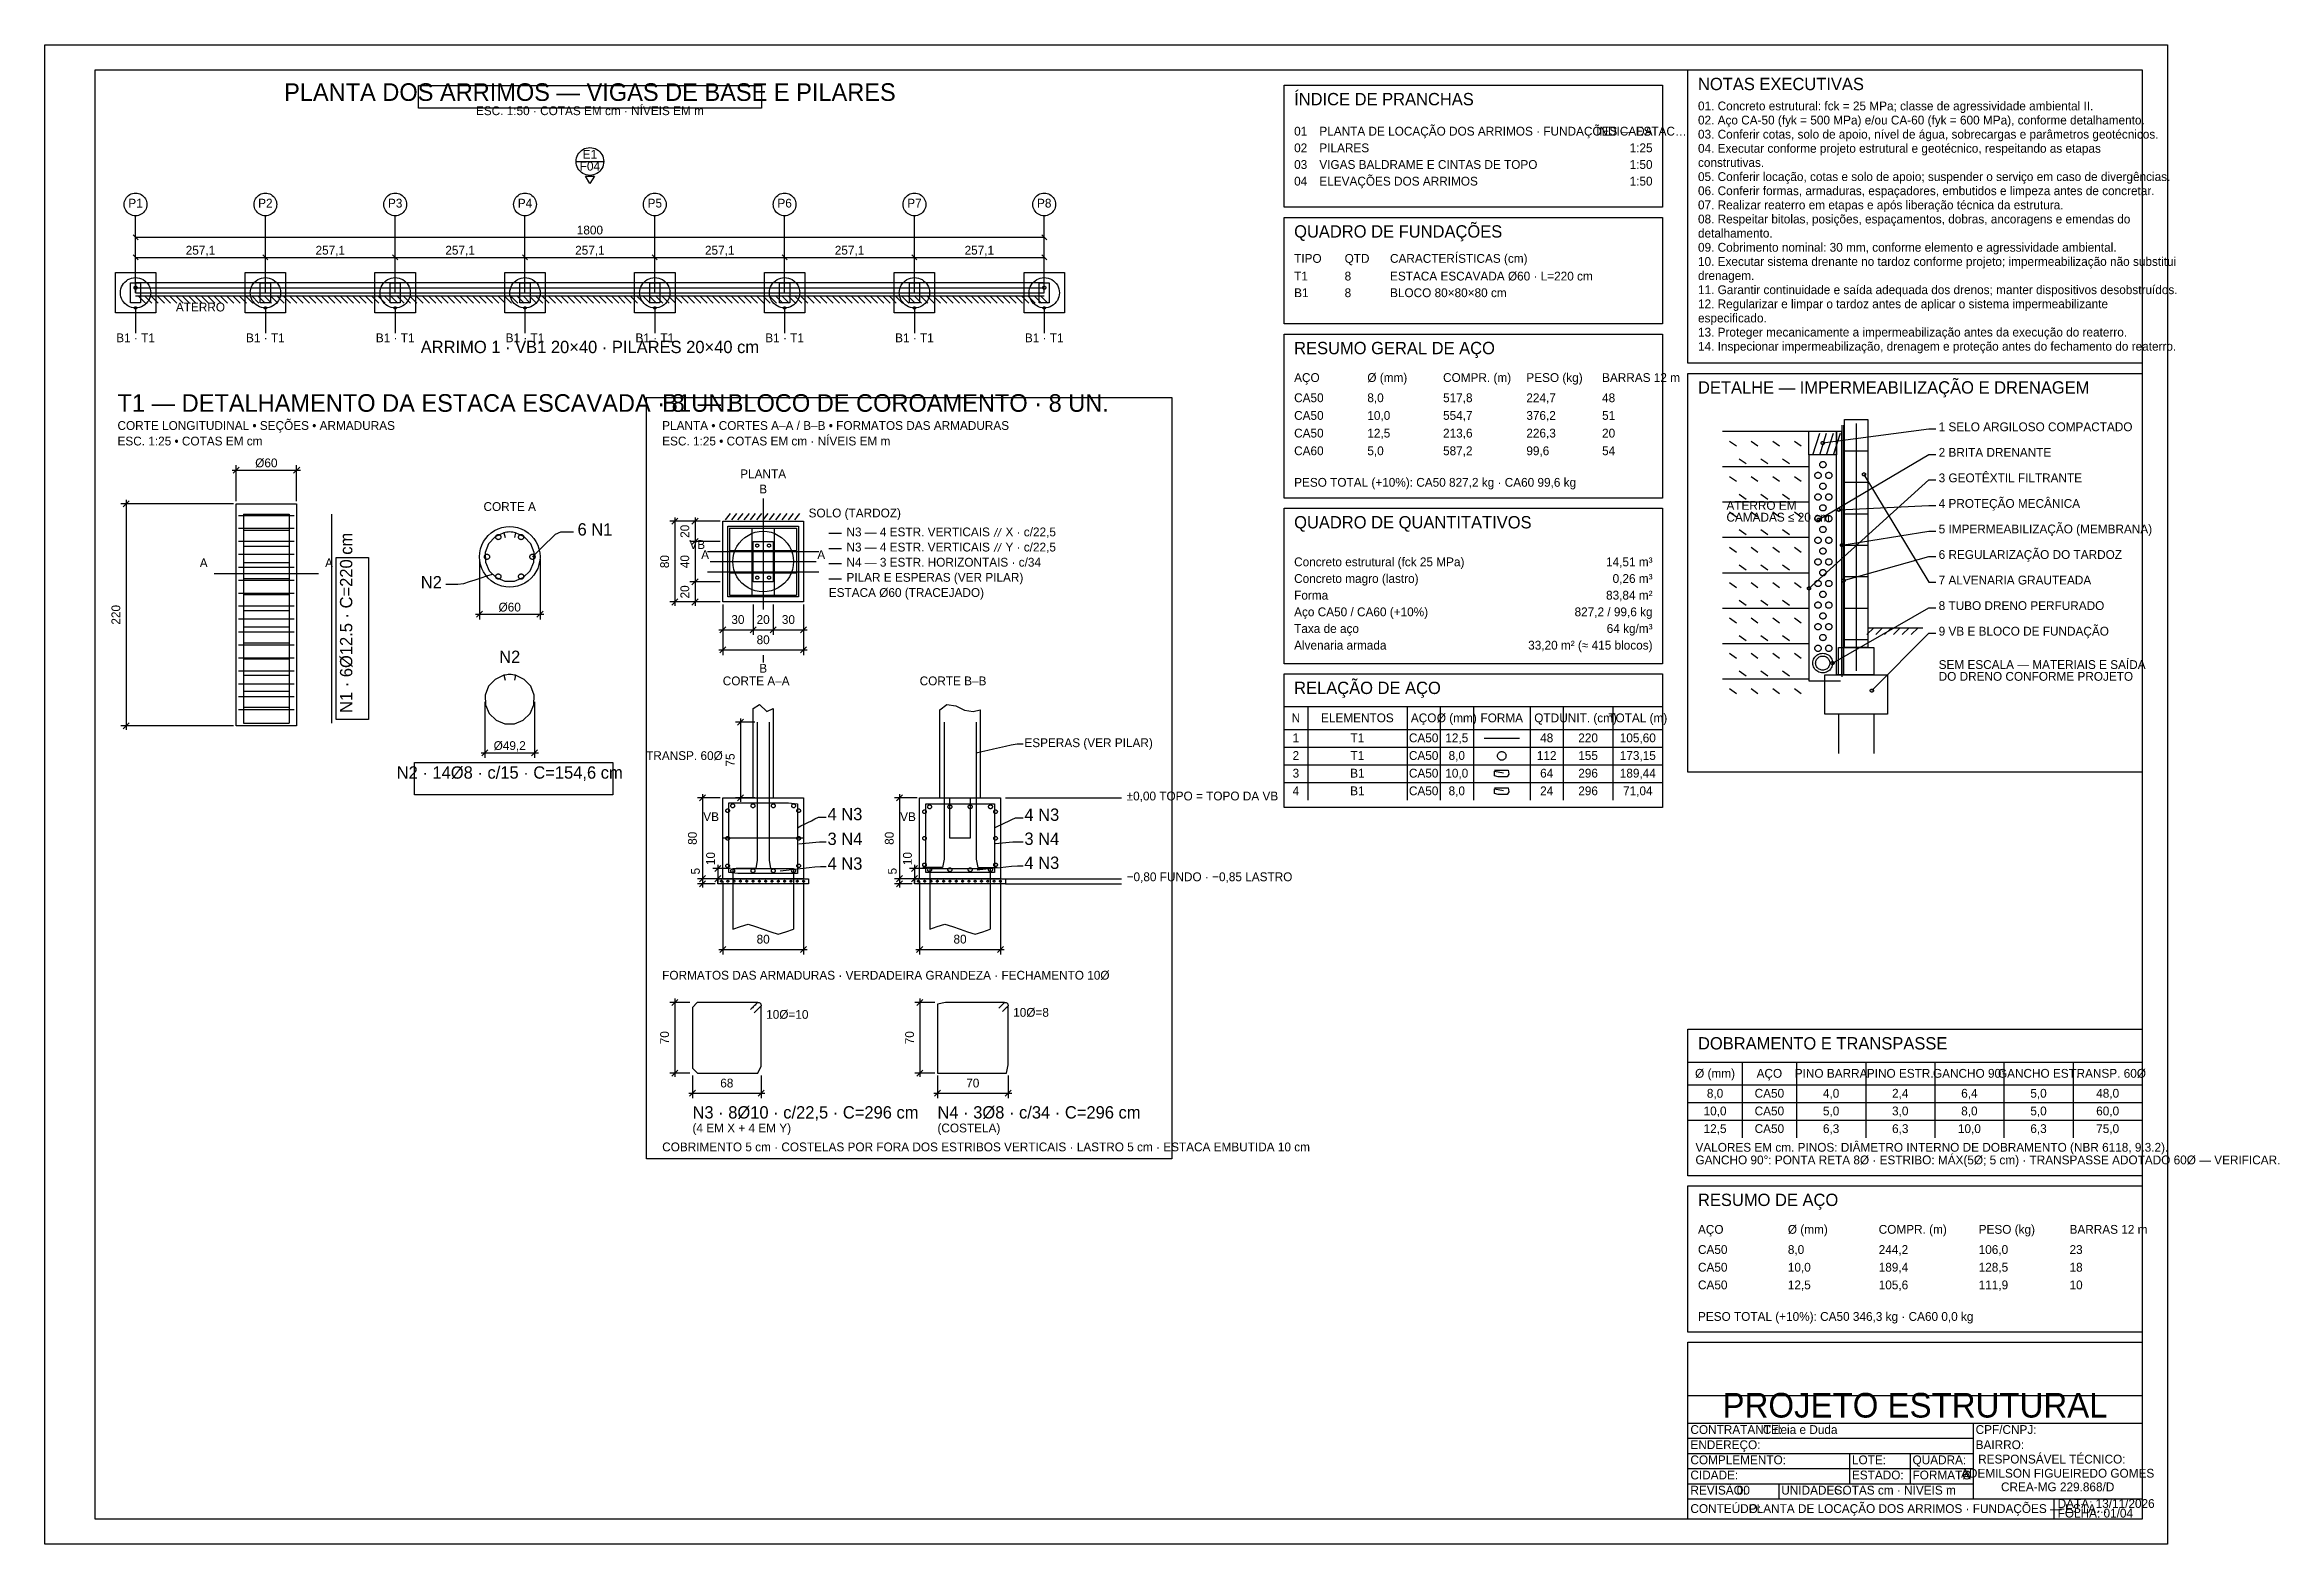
# Model space of a CAD drawing. Header units: millimetres. Extents: x 0 to 3648, y 0 to 594.
# Drawn here: x 0 to 885, y 0 to 594 of the extents above; entities that cross this region are included whole.
import ezdxf
from ezdxf.enums import TextEntityAlignment as Align

# ---------------------------------------------------------------- set-up
doc = ezdxf.new("R2010")
doc.units = ezdxf.units.MM
for name, color, linetype in [('ALVENARIA', 8, 'CONTINUOUS'), ('ARMADURAS', 1, 'CONTINUOUS'), ('COTAS', 4, 'CONTINUOUS'), ('DESENHOS', 7, 'CONTINUOUS'), ('EIXOS', 6, 'CONTINUOUS'), ('ESTRIBOS', 30, 'CONTINUOUS'), ('FORMAS', 7, 'CONTINUOUS'), ('MOLDURA', 7, 'CONTINUOUS'), ('SECUNDARIAS', 8, 'CONTINUOUS'), ('TEXTOS', 2, 'CONTINUOUS')]:
    doc.layers.add(name, color=color, linetype=linetype)

msp = doc.modelspace()

# ---------------------------------------------------------------- texts
at = {"layer": 'COTAS'}
for s, p in [('1800', (216.00001, 518.83882)), ('257,1', (61.71429, 510.83883)), ('257,1', (113.14286, 510.83883)), ('257,1', (164.57144, 510.83883)), ('257,1', (216.00001, 510.83883)), ('257,1', (267.42857, 510.83883)), ('257,1', (318.85714, 510.83883)), ('257,1', (370.28571, 510.83883)), ('Ø60', (87.82033, 426.6121)), ('Ø60', (184.23058, 369.4839)), ('30', (274.64139, 364.5557)), ('20', (284.64139, 364.5557)), ('30', (294.64139, 364.5557)), ('80', (284.64139, 356.5557)), ('Ø49,2', (184.23058, 314.62444)), ('80', (284.64139, 237.9557)), ('80', (362.64138, 237.9557)), ('68', (270.24139, 180.95572)), ('70', (367.69725, 180.95572))]:
    msp.add_text(s, height=3.49162, dxfattribs=at).set_placement(p, align=Align.CENTER)
for s, p in [('20', (255.34139, 401.25569)), ('80', (247.34137, 389.25569)), ('40', (255.34139, 389.25569)), ('220', (29.93058, 368.17878)), ('20', (255.34139, 377.25569)), ('75', (273.34138, 310.65568)), ('80', (258.34138, 279.65567)), ('80', (336.3414, 279.65567)), ('5', (259.54139, 266.63334)), ('10', (265.5414, 271.61099)), ('5', (337.54141, 266.63334)), ('10', (343.54138, 271.61099)), ('70', (247.34137, 200.65568)), ('70', (344.39725, 200.65568))]:
    msp.add_text(s, height=3.49162, rotation=90, dxfattribs=at).set_placement(p, align=Align.CENTER)
at = {"layer": 'TEXTOS'}
for s, height, p in [('PLANTA DOS ARRIMOS — VIGAS DE BASE E PILARES', 6.98205, (216.00001, 571.73883)), ('ESC. 1:50 · COTAS EM cm · NÍVEIS EM m', 3.49231, (216.00001, 566.0978)), ('E1', 3.49162, (216.00001, 548.83883)), ('F04', 3.49162, (216.00001, 544.13882)), ('P1', 3.49162, (36, 529.48883)), ('P2', 3.49162, (87.42857, 529.48883)), ('P3', 3.49162, (138.85714, 529.48883)), ('P4', 3.49162, (190.28572, 529.48883)), ('P5', 3.49162, (241.71429, 529.48883)), ('P6', 3.49162, (293.14287, 529.48883)), ('P7', 3.49162, (344.57144, 529.48883)), ('P8', 3.49162, (396.00001, 529.48883)), ('ATERRO', 3.49162, (61.71429, 488.33883)), ('B1 · T1', 3.49162, (36, 476.13883)), ('B1 · T1', 3.49162, (87.42857, 476.13883)), ('B1 · T1', 3.49162, (138.85714, 476.13883)), ('B1 · T1', 3.49162, (190.28572, 476.13883)), ('B1 · T1', 3.49162, (241.71429, 476.13883)), ('B1 · T1', 3.49162, (293.14287, 476.13883)), ('B1 · T1', 3.49162, (344.57144, 476.13883)), ('B1 · T1', 3.49162, (396.00001, 476.13883)), ('ARRIMO 1 · VB1 20×40 · PILARES 20×40 cm', 4.88827, (216.00001, 471.83882)), ('PLANTA', 3.49231, (284.64139, 422.25569)), ('B', 3.49231, (284.64139, 416.2557)), ('CORTE A', 3.49231, (184.23058, 409.30698)), ('A', 3.49231, (62.99981, 387.05057)), ('A', 3.49231, (112.64083, 387.05057)), ('A', 3.49231, (261.64141, 390.2557)), ('A', 3.49231, (307.64138, 390.2557)), ('N2', 4.88718, (184.23058, 349.10185)), ('B', 3.49231, (284.64139, 345.2557)), ('N', 3.49162, (495.68751, 325.6)), ('ELEMENTOS', 3.49162, (520.06251, 325.6)), ('AÇO', 3.49162, (546.31247, 325.6)), ('Ø (mm)', 3.49162, (559.43747, 325.6)), ('FORMA', 3.49162, (577.24997, 325.6)), ('QTD', 3.49162, (595.06247, 325.6)), ('UNIT. (cm)', 3.49162, (611.46872, 325.6)), ('TOTAL (m)', 3.49162, (631.15622, 325.6)), ('1', 3.49162, (495.68751, 317.70001)), ('T1', 3.49162, (520.06251, 317.70001)), ('CA50', 3.49162, (546.31247, 317.70001)), ('12,5', 3.49162, (559.43747, 317.70001)), ('48', 3.49162, (595.06247, 317.70001)), ('220', 3.49162, (611.46872, 317.70001)), ('105,60', 3.49162, (631.15622, 317.70001)), ('2', 3.49162, (495.68751, 310.7)), ('T1', 3.49162, (520.06251, 310.7)), ('CA50', 3.49162, (546.31247, 310.7)), ('8,0', 3.49162, (559.43747, 310.7)), ('112', 3.49162, (595.06247, 310.7)), ('155', 3.49162, (611.46872, 310.7)), ('173,15', 3.49162, (631.15622, 310.7)), ('N2 · 14Ø8 · c/15 · C=154,6 cm', 4.88718, (184.23058, 303.26802)), ('3', 3.49162, (495.68751, 303.69999)), ('B1', 3.49162, (520.06251, 303.69999)), ('CA50', 3.49162, (546.31247, 303.69999)), ('10,0', 3.49162, (559.43747, 303.69999)), ('64', 3.49162, (595.06247, 303.69999)), ('296', 3.49162, (611.46872, 303.69999)), ('189,44', 3.49162, (631.15622, 303.69999)), ('4', 3.49162, (495.68751, 296.70001)), ('B1', 3.49162, (520.06251, 296.70001)), ('CA50', 3.49162, (546.31247, 296.70001)), ('8,0', 3.49162, (559.43747, 296.70001)), ('24', 3.49162, (595.06247, 296.70001)), ('296', 3.49162, (611.46872, 296.70001)), ('71,04', 3.49162, (631.15622, 296.70001)), ('Ø (mm)', 3.49162, (661.76088, 184.8)), ('AÇO', 3.49162, (683.28263, 184.8)), ('PINO BARRA', 3.49162, (707.73913, 184.8)), ('PINO ESTR.', 3.49162, (735.13046, 184.8)), ('GANCHO 90°', 3.49162, (762.52172, 184.8)), ('GANCHO EST.', 3.49162, (789.91305, 184.8)), ('TRANSP. 60Ø', 3.49162, (817.30437, 184.8)), ('8,0', 3.49162, (661.76088, 176.90002)), ('CA50', 3.49162, (683.28263, 176.90002)), ('4,0', 3.49162, (707.73913, 176.90002)), ('2,4', 3.49162, (735.13046, 176.90002)), ('6,4', 3.49162, (762.52172, 176.90002)), ('5,0', 3.49162, (789.91305, 176.90002)), ('48,0', 3.49162, (817.30437, 176.90002)), ('10,0', 3.49162, (661.76088, 169.9)), ('CA50', 3.49162, (683.28263, 169.9)), ('5,0', 3.49162, (707.73913, 169.9)), ('3,0', 3.49162, (735.13046, 169.9)), ('8,0', 3.49162, (762.52172, 169.9)), ('5,0', 3.49162, (789.91305, 169.9)), ('60,0', 3.49162, (817.30437, 169.9)), ('12,5', 3.49162, (661.76088, 162.89999)), ('CA50', 3.49162, (683.28263, 162.89999)), ('6,3', 3.49162, (707.73913, 162.89999)), ('6,3', 3.49162, (735.13046, 162.89999)), ('10,0', 3.49162, (762.52172, 162.89999)), ('6,3', 3.49162, (789.91305, 162.89999)), ('75,0', 3.49162, (817.30437, 162.89999)), ('PROJETO ESTRUTURAL', 9.77654, (740.99997, 50.19998)), ('ADEMILSON FIGUEIREDO GOMES', 3.49162, (797.5, 26.40003)), ('CREA-MG 229.868/D', 3.49162, (797.5, 21.00001))]:
    msp.add_text(s, height=height, dxfattribs=at).set_placement(p, align=Align.CENTER)
for s, height, p in [('ÍNDICE DE PRANCHAS', 4.88827, (495, 570)), ('NOTAS EXECUTIVAS', 4.88827, (655, 576)), ('01. Concreto estrutural: fck = 25 MPa; classe de agressividade ambiental II.', 3.49162, (655, 568)), ('01', 3.49162, (495, 558)), ('PLANTA DE LOCAÇÃO DOS ARRIMOS · FUNDAÇÕES — ESTAC…', 3.49162, (505, 558)), ('02. Aço CA-50 (fyk = 500 MPa) e/ou CA-60 (fyk = 600 MPa), conforme detalhamento.', 3.49162, (655, 562.4)), ('03. Conferir cotas, solo de apoio, nível de água, sobrecargas e parâmetros geotécnicos.', 3.49162, (655, 556.8)), ('02', 3.49162, (495, 551.4)), ('PILARES', 3.49162, (505, 551.4)), ('04. Executar conforme projeto estrutural e geotécnico, respeitando as etapas', 3.49162, (655, 551.2)), ('construtivas.', 3.49162, (655, 545.6)), ('03', 3.49162, (495, 544.8)), ('04', 3.49162, (495, 538.2)), ('VIGAS BALDRAME E CINTAS DE TOPO', 3.49162, (505, 544.8)), ('ELEVAÇÕES DOS ARRIMOS', 3.49162, (505, 538.2)), ('05. Conferir locação, cotas e solo de apoio; suspender o serviço em caso de divergências.', 3.49162, (655, 540)), ('06. Conferir formas, armaduras, espaçadores, embutidos e limpeza antes de concretar.', 3.49162, (655, 534.4)), ('07. Realizar reaterro em etapas e após liberação técnica da estrutura.', 3.49162, (655, 528.8)), ('QUADRO DE FUNDAÇÕES', 4.88827, (495, 517.6)), ('08. Respeitar bitolas, posições, espaçamentos, dobras, ancoragens e emendas do', 3.49162, (655, 523.2)), ('09. Cobrimento nominal: 30 mm, conforme elemento e agressividade ambiental.', 3.49162, (655, 512)), ('detalhamento.', 3.49162, (655, 517.6)), ('TIPO', 3.49162, (495, 507.6)), ('QTD', 3.49162, (515, 507.6)), ('CARACTERÍSTICAS (cm)', 3.49162, (532.99999, 507.6)), ('10. Executar sistema drenante no tardoz conforme projeto; impermeabilização não substitui', 3.49162, (655, 506.4)), ('T1', 3.49162, (495, 500.6)), ('B1', 3.49162, (495, 494)), ('8', 3.49162, (515, 500.6)), ('8', 3.49162, (515, 494)), ('ESTACA ESCAVADA Ø60 · L=220 cm', 3.49162, (532.99999, 500.6)), ('BLOCO 80×80×80 cm', 3.49162, (532.99999, 494)), ('drenagem.', 3.49162, (655, 500.8)), ('11. Garantir continuidade e saída adequada dos drenos; manter dispositivos desobstruídos.', 3.49162, (655, 495.2)), ('especificado.', 3.49162, (655, 484)), ('12. Regularizar e limpar o tardoz antes de aplicar o sistema impermeabilizante', 3.49162, (655, 489.6)), ('13. Proteger mecanicamente a impermeabilização antes da execução do reaterro.', 3.49162, (655, 478.4)), ('RESUMO GERAL DE AÇO', 4.88827, (495, 471.4)), ('14. Inspecionar impermeabilização, drenagem e proteção antes do fechamento do reaterro.', 3.49162, (655, 472.8)), ('AÇO', 3.49162, (495, 460.40001)), ('Ø (mm)', 3.49162, (523.99999, 460.40001)), ('COMPR. (m)', 3.49162, (554.00003, 460.40001)), ('PESO (kg)', 3.49162, (587.00001, 460.40001)), ('BARRAS 12 m', 3.49162, (617.00001, 460.40001)), ('DETALHE — IMPERMEABILIZAÇÃO E DRENAGEM', 4.88827, (655, 455.80001)), ('T1 — DETALHAMENTO DA ESTACA ESCAVADA · 8 UN.', 6.98462, (28.84596, 448.58903)), ('B1 — BLOCO DE COROAMENTO · 8 UN.', 6.98462, (244.64139, 448.58903)), ('CA50', 3.49162, (495, 452.4)), ('8,0', 3.49162, (523.99999, 452.4)), ('517,8', 3.49162, (554.00003, 452.4)), ('224,7', 3.49162, (587.00001, 452.4)), ('48', 3.49162, (617.00001, 452.4)), ('CORTE LONGITUDINAL • SEÇÕES • ARMADURAS', 3.49231, (28.84596, 441.40954)), ('PLANTA • CORTES A–A / B–B • FORMATOS DAS ARMADURAS', 3.49231, (244.64139, 441.40954)), ('CA50', 3.49162, (495, 445.40001)), ('10,0', 3.49162, (523.99999, 445.40001)), ('554,7', 3.49162, (554.00003, 445.40001)), ('376,2', 3.49162, (587.00001, 445.40001)), ('51', 3.49162, (617.00001, 445.40001)), ('1', 3.49162, (750.34054, 440.9027)), ('SELO ARGILOSO COMPACTADO', 3.49162, (754.23246, 440.9027)), ('ESC. 1:25 • COTAS EM cm', 3.49231, (28.84596, 435.2557)), ('ESC. 1:25 • COTAS EM cm · NÍVEIS EM m', 3.49231, (244.64139, 435.2557)), ('CA50', 3.49162, (495, 438.39999)), ('CA60', 3.49162, (495, 431.4)), ('5,0', 3.49162, (523.99999, 431.4)), ('12,5', 3.49162, (523.99999, 438.39999)), ('587,2', 3.49162, (554.00003, 431.4)), ('213,6', 3.49162, (554.00003, 438.39999)), ('99,6', 3.49162, (587.00001, 431.4)), ('226,3', 3.49162, (587.00001, 438.39999)), ('54', 3.49162, (617.00001, 431.4)), ('20', 3.49162, (617.00001, 438.39999)), ('2', 3.49162, (750.34054, 430.78379)), ('BRITA DRENANTE', 3.49162, (754.23246, 430.78379)), ('GEOTÊXTIL FILTRANTE', 3.49162, (754.23246, 420.66487)), ('PESO TOTAL (+10%): CA50 827,2 kg · CA60 99,6 kg', 3.49162, (495, 418.9)), ('3', 3.49162, (750.34054, 420.66487)), ('SOLO (TARDOZ)', 3.49231, (302.64138, 406.75569)), ('QUADRO DE QUANTITATIVOS', 4.88827, (495, 402.4)), ('ATERRO EM', 3.49162, (666.27567, 409.76757)), ('CAMADAS ≤ 20 cm', 3.49162, (666.27567, 405.0973)), ('4', 3.49162, (750.34054, 410.54594)), ('PROTEÇÃO MECÂNICA', 3.49162, (754.23246, 410.54594)), ('6 N1', 4.88718, (211.10237, 399.56339)), ('N3 — 4 ESTR. VERTICAIS ∥ X · c/22,5', 3.49231, (317.64138, 399.25569)), ('5', 3.49162, (750.34054, 400.42703)), ('IMPERMEABILIZAÇÃO (MEMBRANA)', 3.49162, (754.23246, 400.42703)), ('N3 — 4 ESTR. VERTICAIS ∥ Y · c/22,5', 3.49231, (317.64138, 393.2557)), ('N4 — 3 ESTR. HORIZONTAIS · c/34', 3.49231, (317.64138, 387.25569)), ('Concreto estrutural (fck 25 MPa)', 3.49162, (495, 387.4)), ('6', 3.49162, (750.34054, 390.30811)), ('REGULARIZAÇÃO DO TARDOZ', 3.49162, (754.23246, 390.30811)), ('PILAR E ESPERAS (VER PILAR)', 3.49231, (317.64138, 381.2557)), ('Concreto magro (lastro)', 3.49162, (495, 380.80001)), ('7', 3.49162, (750.34054, 380.18918)), ('ALVENARIA GRAUTEADA', 3.49162, (754.23246, 380.18918)), ('ESTACA Ø60 (TRACEJADO)', 3.49231, (310.6414, 375.2557)), ('Forma', 3.49162, (495, 374.20001)), ('8', 3.49162, (750.34054, 370.07027)), ('TUBO DRENO PERFURADO', 3.49162, (754.23246, 370.07027)), ('Aço CA50 / CA60 (+10%)', 3.49162, (495, 367.59999)), ('Taxa de aço', 3.49162, (495, 361)), ('9', 3.49162, (750.34054, 359.95135)), ('VB E BLOCO DE FUNDAÇÃO', 3.49162, (754.23246, 359.95135)), ('Alvenaria armada', 3.49162, (495, 354.4)), ('SEM ESCALA — MATERIAIS E SAÍDA', 3.49162, (750.34054, 346.71891)), ('DO DRENO CONFORME PROJETO', 3.49162, (750.34054, 342.04864)), ('CORTE A–A', 3.49231, (268.64139, 340.2557)), ('CORTE B–B', 3.49231, (346.64141, 340.2557)), ('RELAÇÃO DE AÇO', 4.88827, (495, 336.8)), ('ESPERAS (VER PILAR)', 3.49231, (388.1414, 315.7657)), ('±0,00 TOPO = TOPO DA VB', 3.49231, (428.64139, 294.65567)), ('4 N3', 4.88718, (310.14138, 286.80568)), ('4 N3', 4.88718, (388.1414, 286.5657)), ('3 N4', 4.88718, (310.14138, 277.00568)), ('3 N4', 4.88718, (388.1414, 277.04569)), ('4 N3', 4.88718, (310.14138, 267.20569)), ('4 N3', 4.88718, (388.1414, 267.5257)), ('−0,80 FUNDO · −0,85 LASTRO', 3.49231, (428.64139, 262.65569)), ('FORMATOS DAS ARMADURAS · VERDADEIRA GRANDEZA · FECHAMENTO 10Ø', 3.49231, (244.64139, 223.6557)), ('10Ø=8', 3.49231, (383.69726, 208.95568)), ('10Ø=10', 3.49231, (285.84141, 208.15571)), ('DOBRAMENTO E TRANSPASSE', 4.88827, (655, 196.00001)), ('N3 · 8Ø10 · c/22,5 · C=296 cm', 4.88718, (256.64141, 168.6557)), ('N4 · 3Ø8 · c/34 · C=296 cm', 4.88718, (353.69726, 168.6557)), ('(4 EM X + 4 EM Y)', 3.49231, (256.64141, 163.15571)), ('(COSTELA)', 3.49231, (353.69726, 163.15571)), ('VALORES EM cm. PINOS: DIÂMETRO INTERNO DE DOBRAMENTO (NBR 6118, 9.3.2).', 3.49162, (654.00003, 155.49999)), ('COBRIMENTO 5 cm · COSTELAS POR FORA DOS ESTRIBOS VERTICAIS · LASTRO 5 cm · ESTACA EMBUTIDA 10 cm', 3.49231, (244.64139, 155.65571)), ('GANCHO 90°: PONTA RETA 8Ø · ESTRIBO: MÁX(5Ø; 5 cm) · TRANSPASSE ADOTADO 60Ø — VERIFICAR.', 3.49162, (654.00003, 150.49999)), ('RESUMO DE AÇO', 4.88827, (655, 134)), ('AÇO', 3.49162, (655, 122.99999)), ('Ø (mm)', 3.49162, (690.60002, 122.99999)), ('COMPR. (m)', 3.49162, (726.6, 122.99999)), ('PESO (kg)', 3.49162, (766.19998, 122.99999)), ('BARRAS 12 m', 3.49162, (802.20002, 122.99999)), ('CA50', 3.49162, (655, 115.00001)), ('8,0', 3.49162, (690.60002, 115.00001)), ('244,2', 3.49162, (726.6, 115.00001)), ('106,0', 3.49162, (766.19998, 115.00001)), ('23', 3.49162, (802.20002, 115.00001)), ('CA50', 3.49162, (655, 107.99999)), ('10,0', 3.49162, (690.60002, 107.99999)), ('189,4', 3.49162, (726.6, 107.99999)), ('128,5', 3.49162, (766.19998, 107.99999)), ('18', 3.49162, (802.20002, 107.99999)), ('CA50', 3.49162, (655, 101.00001)), ('12,5', 3.49162, (690.60002, 101.00001)), ('105,6', 3.49162, (726.6, 101.00001)), ('111,9', 3.49162, (766.19998, 101.00001)), ('10', 3.49162, (802.20002, 101.00001)), ('PESO TOTAL (+10%): CA50 346,3 kg · CA60 0,0 kg', 3.49162, (655, 88.50001)), ('CONTRATANTE:', 3.49162, (652.00001, 43.70002)), ('Cirleia e Duda', 3.49162, (680.68347, 43.70002)), ('CPF/CNPJ:', 3.49162, (765, 43.70002)), ('ENDEREÇO:', 3.49162, (652.00001, 37.69998)), ('BAIRRO:', 3.49162, (765, 37.69998)), ('RESPONSÁVEL TÉCNICO:', 3.49162, (765.99997, 31.99999)), ('COMPLEMENTO:', 3.49162, (652.00001, 31.70001)), ('CIDADE:', 3.49162, (652.00001, 25.69997)), ('LOTE:', 3.49162, (715.99997, 31.70001)), ('ESTADO:', 3.49162, (715.99997, 25.69997)), ('QUADRA:', 3.49162, (740, 31.70001)), ('FORMATO:', 3.49162, (740, 25.69997)), ('A', 3.49162, (759.98003, 25.69997)), ('REVISÃO:', 3.49162, (652.00001, 19.69999)), ('00', 3.49162, (670.37047, 19.69999)), ('UNIDADES:', 3.49162, (687.99999, 19.69999)), ('COTAS cm · NÍVEIS m', 3.49162, (708.904, 19.69999)), ('DATA: 13/11/2026', 3.49162, (797.5, 14.40002)), ('CONTEÚDO:', 3.49162, (652.00001, 12.4)), ('PLANTA DE LOCAÇÃO DOS ARRIMOS · FUNDAÇÕES — ESTA…', 3.49162, (675.13277, 12.4)), ('FOLHA: 01/04', 3.49162, (797.5, 10.6))]:
    msp.add_text(s, height=height, dxfattribs=at).set_placement(p)
for s, height, p in [('INDICADA', 3.49162, (637.00001, 558)), ('1:25', 3.49162, (637.00001, 551.4)), ('1:50', 3.49162, (637.00001, 544.8)), ('1:50', 3.49162, (637.00001, 538.2)), ('VB', 3.49231, (261.64141, 394.25569)), ('14,51 m³', 3.49162, (637.00001, 387.4)), ('N2', 4.88718, (157.35879, 378.64032)), ('0,26 m³', 3.49162, (637.00001, 380.80001)), ('83,84 m²', 3.49162, (637.00001, 374.20001)), ('827,2 / 99,6 kg', 3.49162, (637.00001, 367.59999)), ('64 kg/m³', 3.49162, (637.00001, 361)), ('33,20 m² (≈ 415 blocos)', 3.49162, (637.00001, 354.4)), ('TRANSP. 60Ø', 3.49231, (268.64139, 310.65571)), ('VB', 3.49231, (267.14139, 286.45568)), ('VB', 3.49231, (345.14138, 286.45568))]:
    msp.add_text(s, height=height, dxfattribs=at).set_placement(p, align=Align.RIGHT)
msp.add_text('N1 · 6Ø12.5 · C=220 cm', height=4.88718, rotation=90, dxfattribs=at).set_placement((121.8716, 329.30699))

# ---------------------------------------------------------------- linework, layer by layer
at = {"layer": 'ALVENARIA'}
for p, q in [((712.97839, 433.11892), (722.3189, 433.11892)), ((712.97839, 420.66487), (722.3189, 420.66487)), ((712.97839, 408.21082), (722.3189, 408.21082)), ((712.97839, 395.75676), (722.3189, 395.75676)), ((712.97839, 383.3027), (722.3189, 383.3027)), ((712.97839, 370.84865), (722.3189, 370.84865)), ((712.97839, 358.39459), (722.3189, 358.39459))]:
    msp.add_line(p, q, dxfattribs=at)
at = {"layer": 'ARMADURAS'}
for p, q in [((34, 499.73883), (38, 499.73883)), ((34, 491.73883), (34, 499.73883)), ((38, 499.73883), (38, 491.73883)), ((85.42857, 499.73883), (89.42857, 499.73883)), ((85.42857, 491.73883), (85.42857, 499.73883)), ((89.42857, 499.73883), (89.42857, 491.73883)), ((136.85714, 499.73883), (140.85714, 499.73883)), ((136.85714, 491.73883), (136.85714, 499.73883)), ((140.85714, 499.73883), (140.85714, 491.73883)), ((188.28571, 499.73883), (192.28572, 499.73883)), ((188.28571, 491.73883), (188.28571, 499.73883)), ((192.28572, 499.73883), (192.28572, 491.73883)), ((239.71428, 499.73883), (243.71429, 499.73883)), ((239.71428, 491.73883), (239.71428, 499.73883)), ((243.71429, 499.73883), (243.71429, 491.73883)), ((291.14286, 499.73883), (295.14285, 499.73883)), ((291.14286, 491.73883), (291.14286, 499.73883)), ((295.14285, 499.73883), (295.14285, 491.73883)), ((342.57143, 499.73883), (346.57142, 499.73883)), ((342.57143, 491.73883), (342.57143, 499.73883)), ((346.57142, 499.73883), (346.57142, 491.73883)), ((393.99999, 499.73883), (397.99999, 499.73883)), ((393.99999, 491.73883), (393.99999, 499.73883)), ((397.99999, 499.73883), (397.99999, 491.73883)), ((38, 491.73883), (34, 491.73883)), ((89.42857, 491.73883), (85.42857, 491.73883)), ((140.85714, 491.73883), (136.85714, 491.73883)), ((192.28572, 491.73883), (188.28571, 491.73883)), ((243.71429, 491.73883), (239.71428, 491.73883)), ((295.14285, 491.73883), (291.14286, 491.73883)), ((346.57142, 491.73883), (342.57143, 491.73883)), ((397.99999, 491.73883), (393.99999, 491.73883)), ((712.04433, 443.23784), (712.04433, 343.6054)), ((717.64868, 444.01621), (717.64868, 345.94054)), ((78.80058, 408.07621), (78.80058, 325.20443)), ((96.84007, 408.07621), (96.84007, 325.20443)), ((113.66648, 408.07621), (113.66648, 325.20443)), ((178.69507, 398.96446), (178.70385, 399.09833)), ((178.70385, 398.83059), (178.69507, 398.96446)), ((178.70385, 399.09833), (178.73001, 399.22991)), ((178.73001, 398.699), (178.70385, 398.83059)), ((178.73001, 399.22991), (178.77315, 399.35695)), ((178.77315, 398.57197), (178.73001, 398.699)), ((178.77315, 399.35695), (178.83248, 399.47728)), ((178.83248, 398.45164), (178.77315, 398.57197)), ((178.83248, 399.47728), (178.90702, 399.58883)), ((178.90702, 398.34008), (178.83248, 398.45164)), ((178.90702, 399.58883), (178.99547, 399.6897)), ((178.99547, 399.6897), (179.09634, 399.77815)), ((179.09634, 399.77815), (179.20789, 399.85269)), ((179.20789, 399.85269), (179.32821, 399.91202)), ((179.32821, 399.91202), (179.45525, 399.95515)), ((179.45525, 399.95515), (179.58684, 399.98132)), ((179.58684, 399.98132), (179.72071, 399.9901)), ((179.72071, 399.9901), (179.85458, 399.98132)), ((179.85458, 399.98132), (179.98617, 399.95515)), ((179.98617, 399.95515), (180.11321, 399.91202)), ((180.11321, 399.91202), (180.23353, 399.85269)), ((180.23353, 399.85269), (180.34508, 399.77815)), ((180.34508, 399.77815), (180.44595, 399.6897)), ((180.44595, 399.6897), (180.5344, 399.58883)), ((180.5344, 399.58883), (180.60894, 399.47728)), ((180.60894, 398.45164), (180.5344, 398.34008)), ((180.60894, 399.47728), (180.66827, 399.35695)), ((180.66827, 398.57197), (180.60894, 398.45164)), ((180.66827, 399.35695), (180.7114, 399.22991)), ((180.7114, 398.699), (180.66827, 398.57197)), ((180.7114, 399.22991), (180.73757, 399.09833)), ((180.73757, 398.83059), (180.7114, 398.699)), ((180.73757, 399.09833), (180.74635, 398.96446)), ((180.74635, 398.96446), (180.73757, 398.83059)), ((187.71481, 398.96446), (187.72359, 399.09833)), ((187.72359, 398.83059), (187.71481, 398.96446)), ((187.72359, 399.09833), (187.74976, 399.22991)), ((187.74976, 398.699), (187.72359, 398.83059)), ((187.74976, 399.22991), (187.79289, 399.35695)), ((187.79289, 398.57197), (187.74976, 398.699)), ((187.79289, 399.35695), (187.85222, 399.47728)), ((187.85222, 398.45164), (187.79289, 398.57197)), ((187.85222, 399.47728), (187.92676, 399.58883)), ((187.92676, 398.34008), (187.85222, 398.45164)), ((187.92676, 399.58883), (188.01521, 399.6897)), ((188.01521, 399.6897), (188.11608, 399.77815)), ((188.11608, 399.77815), (188.22763, 399.85269)), ((188.22763, 399.85269), (188.34795, 399.91202)), ((188.34795, 399.91202), (188.475, 399.95515)), ((188.475, 399.95515), (188.60658, 399.98132)), ((188.60658, 399.98132), (188.74045, 399.9901)), ((188.74045, 399.9901), (188.87432, 399.98132)), ((188.87432, 399.98132), (189.00591, 399.95515)), ((189.00591, 399.95515), (189.13296, 399.91202)), ((189.13296, 399.91202), (189.25327, 399.85269)), ((189.25327, 399.85269), (189.36483, 399.77815)), ((189.36483, 399.77815), (189.46569, 399.6897)), ((189.46569, 399.6897), (189.55415, 399.58883)), ((189.55415, 399.58883), (189.62869, 399.47728)), ((189.62869, 398.45164), (189.55415, 398.34008)), ((189.62869, 399.47728), (189.68802, 399.35695)), ((189.68802, 398.57197), (189.62869, 398.45164)), ((189.68802, 399.35695), (189.73115, 399.22991)), ((189.73115, 398.699), (189.68802, 398.57197)), ((189.73115, 399.22991), (189.75731, 399.09833)), ((189.75731, 398.83059), (189.73115, 398.699)), ((189.75731, 399.09833), (189.76609, 398.96446)), ((189.76609, 398.96446), (189.75731, 398.83059)), ((174.1852, 391.15313), (174.19398, 391.287)), ((174.19398, 391.01926), (174.1852, 391.15313)), ((174.19398, 391.287), (174.22014, 391.41859)), ((174.22014, 390.88768), (174.19398, 391.01926)), ((174.22014, 391.41859), (174.26327, 391.54564)), ((174.26327, 390.76063), (174.22014, 390.88768)), ((174.26327, 391.54564), (174.3226, 391.66595)), ((174.3226, 390.64031), (174.26327, 390.76063)), ((174.3226, 391.66595), (174.39714, 391.77751)), ((174.39714, 390.52876), (174.3226, 390.64031)), ((174.39714, 391.77751), (174.4856, 391.87837)), ((174.4856, 390.42789), (174.39714, 390.52876)), ((174.4856, 391.87837), (174.58646, 391.96683)), ((174.58646, 390.33944), (174.4856, 390.42789)), ((174.58646, 391.96683), (174.69802, 392.04137)), ((174.69802, 390.2649), (174.58646, 390.33944)), ((174.69802, 392.04137), (174.81833, 392.10071)), ((174.81833, 390.20555), (174.69802, 390.2649)), ((174.81833, 392.10071), (174.94538, 392.14383)), ((174.94538, 390.16244), (174.81833, 390.20555)), ((174.94538, 392.14383), (175.07697, 392.17001)), ((175.07697, 390.13626), (174.94538, 390.16244)), ((175.07697, 392.17001), (175.21084, 392.17877)), ((175.21084, 390.12749), (175.07697, 390.13626)), ((175.21084, 392.17877), (175.34471, 392.17001)), ((175.34471, 390.13626), (175.21084, 390.12749)), ((175.34471, 392.17001), (175.47629, 392.14383)), ((175.47629, 390.16244), (175.34471, 390.13626)), ((175.47629, 392.14383), (175.60334, 392.10071)), ((175.60334, 390.20555), (175.47629, 390.16244)), ((175.60334, 392.10071), (175.72366, 392.04137)), ((175.72366, 390.2649), (175.60334, 390.20555)), ((175.72366, 392.04137), (175.83521, 391.96683)), ((175.83521, 390.33944), (175.72366, 390.2649)), ((175.83521, 391.96683), (175.93608, 391.87837)), ((175.93608, 390.42789), (175.83521, 390.33944)), ((175.93608, 391.87837), (176.02453, 391.77751)), ((176.02453, 390.52876), (175.93608, 390.42789)), ((176.02453, 391.77751), (176.09907, 391.66595)), ((176.09907, 390.64031), (176.02453, 390.52876)), ((176.09907, 391.66595), (176.1584, 391.54564)), ((176.1584, 390.76063), (176.09907, 390.64031)), ((176.1584, 391.54564), (176.20153, 391.41859)), ((176.20153, 390.88768), (176.1584, 390.76063)), ((176.20153, 391.41859), (176.2277, 391.287)), ((176.2277, 391.01926), (176.20153, 390.88768)), ((176.2277, 391.287), (176.23648, 391.15313)), ((176.23648, 391.15313), (176.2277, 391.01926)), ((178.99547, 398.23922), (178.90702, 398.34008)), ((179.09634, 398.15077), (178.99547, 398.23922)), ((179.20789, 398.07623), (179.09634, 398.15077)), ((179.32821, 398.0169), (179.20789, 398.07623)), ((179.45525, 397.97376), (179.32821, 398.0169)), ((179.58684, 397.9476), (179.45525, 397.97376)), ((179.72071, 397.93882), (179.58684, 397.9476)), ((179.85458, 397.9476), (179.72071, 397.93882)), ((179.98617, 397.97376), (179.85458, 397.9476)), ((180.11321, 398.0169), (179.98617, 397.97376)), ((180.23353, 398.07623), (180.11321, 398.0169)), ((180.34508, 398.15077), (180.23353, 398.07623)), ((180.44595, 398.23922), (180.34508, 398.15077)), ((180.5344, 398.34008), (180.44595, 398.23922)), ((188.01521, 398.23922), (187.92676, 398.34008)), ((188.11608, 398.15077), (188.01521, 398.23922)), ((188.22763, 398.07623), (188.11608, 398.15077)), ((188.34795, 398.0169), (188.22763, 398.07623)), ((188.475, 397.97376), (188.34795, 398.0169)), ((188.60658, 397.9476), (188.475, 397.97376)), ((188.74045, 397.93882), (188.60658, 397.9476)), ((188.87432, 397.9476), (188.74045, 397.93882)), ((189.00591, 397.97376), (188.87432, 397.9476)), ((189.13296, 398.0169), (189.00591, 397.97376)), ((189.25327, 398.07623), (189.13296, 398.0169)), ((189.36483, 398.15077), (189.25327, 398.07623)), ((189.46569, 398.23922), (189.36483, 398.15077)), ((189.55415, 398.34008), (189.46569, 398.23922)), ((192.22468, 391.15313), (192.23346, 391.287)), ((192.23346, 391.01926), (192.22468, 391.15313)), ((192.23346, 391.287), (192.25963, 391.41859)), ((192.25963, 390.88768), (192.23346, 391.01926)), ((192.25963, 391.41859), (192.30276, 391.54564)), ((192.30276, 390.76063), (192.25963, 390.88768)), ((192.30276, 391.54564), (192.36209, 391.66595)), ((192.36209, 390.64031), (192.30276, 390.76063)), ((192.36209, 391.66595), (192.43663, 391.77751)), ((192.43663, 390.52876), (192.36209, 390.64031)), ((192.43663, 391.77751), (192.52509, 391.87837)), ((192.52509, 390.42789), (192.43663, 390.52876)), ((192.52509, 391.87837), (192.62595, 391.96683)), ((192.62595, 390.33944), (192.52509, 390.42789)), ((192.62595, 391.96683), (192.73751, 392.04137)), ((192.73751, 390.2649), (192.62595, 390.33944)), ((192.73751, 392.04137), (192.85782, 392.10071)), ((192.85782, 390.20555), (192.73751, 390.2649)), ((192.85782, 392.10071), (192.98487, 392.14383)), ((192.98487, 390.16244), (192.85782, 390.20555)), ((192.98487, 392.14383), (193.11646, 392.17001)), ((193.11646, 390.13626), (192.98487, 390.16244)), ((193.11646, 392.17001), (193.25033, 392.17877)), ((193.25033, 390.12749), (193.11646, 390.13626)), ((193.25033, 392.17877), (193.3842, 392.17001)), ((193.3842, 390.13626), (193.25033, 390.12749)), ((193.3842, 392.17001), (193.51578, 392.14383)), ((193.51578, 390.16244), (193.3842, 390.13626)), ((193.51578, 392.14383), (193.64283, 392.10071)), ((193.64283, 390.20555), (193.51578, 390.16244)), ((193.64283, 392.10071), (193.76315, 392.04137)), ((193.76315, 390.2649), (193.64283, 390.20555)), ((193.76315, 392.04137), (193.8747, 391.96683)), ((193.8747, 390.33944), (193.76315, 390.2649)), ((193.8747, 391.96683), (193.97556, 391.87837)), ((193.97556, 390.42789), (193.8747, 390.33944)), ((193.97556, 391.87837), (194.06402, 391.77751)), ((194.06402, 390.52876), (193.97556, 390.42789)), ((194.06402, 391.77751), (194.13856, 391.66595)), ((194.13856, 390.64031), (194.06402, 390.52876)), ((194.13856, 391.66595), (194.19789, 391.54564)), ((194.19789, 390.76063), (194.13856, 390.64031)), ((194.19789, 391.54564), (194.24102, 391.41859)), ((194.24102, 390.88768), (194.19789, 390.76063)), ((194.24102, 391.41859), (194.26719, 391.287)), ((194.26719, 391.01926), (194.24102, 390.88768)), ((194.26719, 391.287), (194.27597, 391.15313)), ((194.27597, 391.15313), (194.26719, 391.01926)), ((280.6414, 397.25569), (288.64139, 397.25569)), ((280.6414, 381.2557), (280.6414, 397.25569)), ((281.67603, 395.60569), (281.68128, 395.68603)), ((281.68128, 395.52538), (281.67603, 395.60569)), ((281.68128, 395.68603), (281.69697, 395.76496)), ((281.69697, 395.44642), (281.68128, 395.52538)), ((281.69697, 395.76496), (281.72285, 395.8412)), ((281.72285, 395.37019), (281.69697, 395.44642)), ((281.72285, 395.8412), (281.75847, 395.91339)), ((281.75847, 395.298), (281.72285, 395.37019)), ((281.75847, 395.91339), (281.80317, 395.98032)), ((281.80317, 395.23108), (281.75847, 395.298)), ((281.80317, 395.98032), (281.85625, 396.04084)), ((281.85625, 395.17056), (281.80317, 395.23108)), ((281.85625, 396.04084), (281.91679, 396.09391)), ((281.91679, 395.11748), (281.85625, 395.17056)), ((281.91679, 396.09391), (281.98371, 396.13864)), ((281.98371, 395.07276), (281.91679, 395.11748)), ((281.98371, 396.13864), (282.05588, 396.17423)), ((282.05588, 395.03716), (281.98371, 395.07276)), ((282.05588, 396.17423), (282.13213, 396.20011)), ((282.13213, 395.01127), (282.05588, 395.03716)), ((282.13213, 396.20011), (282.21107, 396.21581)), ((282.21107, 394.99558), (282.13213, 395.01127)), ((282.21107, 396.21581), (282.29138, 396.22108)), ((282.29138, 394.9903), (282.21107, 394.99558)), ((282.29138, 396.22108), (282.37173, 396.21581)), ((282.37173, 394.99558), (282.29138, 394.9903)), ((282.37173, 396.21581), (282.45067, 396.20011)), ((282.45067, 395.01127), (282.37173, 394.99558)), ((282.45067, 396.20011), (282.52689, 396.17423)), ((282.52689, 395.03716), (282.45067, 395.01127)), ((282.52689, 396.17423), (282.5991, 396.13864)), ((282.5991, 395.07276), (282.52689, 395.03716)), ((282.5991, 396.13864), (282.66602, 396.09391)), ((282.66602, 395.11748), (282.5991, 395.07276)), ((282.66602, 396.09391), (282.72655, 396.04084)), ((282.72655, 395.17056), (282.66602, 395.11748)), ((282.72655, 396.04084), (282.7796, 395.98032)), ((282.7796, 395.23108), (282.72655, 395.17056)), ((282.7796, 395.98032), (282.82433, 395.91339)), ((282.82433, 395.298), (282.7796, 395.23108)), ((282.82433, 395.91339), (282.85995, 395.8412)), ((282.85995, 395.37019), (282.82433, 395.298)), ((282.85995, 395.8412), (282.8858, 395.76496)), ((282.8858, 395.44642), (282.85995, 395.37019)), ((282.8858, 395.76496), (282.90152, 395.68603)), ((282.90152, 395.52538), (282.8858, 395.44642)), ((282.90152, 395.68603), (282.90678, 395.60569)), ((282.90678, 395.60569), (282.90152, 395.52538)), ((286.37601, 395.60569), (286.38127, 395.68603)), ((286.38127, 395.52538), (286.37601, 395.60569)), ((286.38127, 395.68603), (286.39699, 395.76496)), ((286.39699, 395.44642), (286.38127, 395.52538)), ((286.39699, 395.76496), (286.42284, 395.8412)), ((286.42284, 395.37019), (286.39699, 395.44642)), ((286.42284, 395.8412), (286.45846, 395.91339)), ((286.45846, 395.298), (286.42284, 395.37019)), ((286.45846, 395.91339), (286.50319, 395.98032)), ((286.50319, 395.23108), (286.45846, 395.298)), ((286.50319, 395.98032), (286.55624, 396.04084)), ((286.55624, 395.17056), (286.50319, 395.23108)), ((286.55624, 396.04084), (286.61677, 396.09391)), ((286.61677, 395.11748), (286.55624, 395.17056)), ((286.61677, 396.09391), (286.68369, 396.13864)), ((286.68369, 395.07276), (286.61677, 395.11748)), ((286.68369, 396.13864), (286.7559, 396.17423)), ((286.7559, 395.03716), (286.68369, 395.07276)), ((286.7559, 396.17423), (286.83212, 396.20011)), ((286.83212, 395.01127), (286.7559, 395.03716)), ((286.83212, 396.20011), (286.91106, 396.21581)), ((286.91106, 394.99558), (286.83212, 395.01127)), ((286.91106, 396.21581), (286.9914, 396.22108)), ((286.9914, 394.9903), (286.91106, 394.99558)), ((286.9914, 396.22108), (287.07172, 396.21581)), ((287.07172, 394.99558), (286.9914, 394.9903)), ((287.07172, 396.21581), (287.15066, 396.20011)), ((287.15066, 395.01127), (287.07172, 394.99558)), ((287.15066, 396.20011), (287.22691, 396.17423)), ((287.22691, 395.03716), (287.15066, 395.01127)), ((287.22691, 396.17423), (287.29908, 396.13864)), ((287.29908, 395.07276), (287.22691, 395.03716)), ((287.29908, 396.13864), (287.366, 396.09391)), ((287.366, 395.11748), (287.29908, 395.07276)), ((287.366, 396.09391), (287.42654, 396.04084)), ((287.42654, 395.17056), (287.366, 395.11748)), ((287.42654, 396.04084), (287.47962, 395.98032)), ((287.47962, 395.23108), (287.42654, 395.17056)), ((287.47962, 395.98032), (287.52432, 395.91339)), ((287.52432, 395.298), (287.47962, 395.23108)), ((287.52432, 395.91339), (287.55994, 395.8412)), ((287.55994, 395.37019), (287.52432, 395.298)), ((287.55994, 395.8412), (287.58582, 395.76496)), ((287.58582, 395.44642), (287.55994, 395.37019)), ((287.58582, 395.76496), (287.60151, 395.68603)), ((287.60151, 395.52538), (287.58582, 395.44642)), ((287.60151, 395.68603), (287.60676, 395.60569)), ((287.60676, 395.60569), (287.60151, 395.52538)), ((288.64139, 397.25569), (288.64139, 381.2557)), ((178.69507, 383.34181), (178.70385, 383.47568)), ((178.70385, 383.20794), (178.69507, 383.34181)), ((178.70385, 383.47568), (178.73001, 383.60726)), ((178.73001, 383.07635), (178.70385, 383.20794)), ((178.73001, 383.60726), (178.77315, 383.73429)), ((178.77315, 382.94932), (178.73001, 383.07635)), ((178.77315, 383.73429), (178.83248, 383.85463)), ((178.83248, 382.82899), (178.77315, 382.94932)), ((178.83248, 383.85463), (178.90702, 383.96616)), ((178.90702, 382.71743), (178.83248, 382.82899)), ((178.90702, 383.96616), (178.99547, 384.06704)), ((178.99547, 382.61657), (178.90702, 382.71743)), ((178.99547, 384.06704), (179.09634, 384.1555)), ((179.09634, 382.52811), (178.99547, 382.61657)), ((179.09634, 384.1555), (179.20789, 384.23004)), ((179.20789, 382.45357), (179.09634, 382.52811)), ((179.20789, 384.23004), (179.32821, 384.28937)), ((179.32821, 382.39424), (179.20789, 382.45357)), ((179.32821, 384.28937), (179.45525, 384.3325)), ((179.45525, 382.35111), (179.32821, 382.39424)), ((179.45525, 384.3325), (179.58684, 384.35867)), ((179.58684, 382.32494), (179.45525, 382.35111)), ((179.58684, 384.35867), (179.72071, 384.36745)), ((179.72071, 382.31617), (179.58684, 382.32494)), ((179.72071, 384.36745), (179.85458, 384.35867)), ((179.85458, 382.32494), (179.72071, 382.31617)), ((179.85458, 384.35867), (179.98617, 384.3325)), ((179.98617, 382.35111), (179.85458, 382.32494)), ((179.98617, 384.3325), (180.11321, 384.28937)), ((180.11321, 382.39424), (179.98617, 382.35111)), ((180.11321, 384.28937), (180.23353, 384.23004)), ((180.23353, 382.45357), (180.11321, 382.39424)), ((180.23353, 384.23004), (180.34508, 384.1555)), ((180.34508, 382.52811), (180.23353, 382.45357)), ((180.34508, 384.1555), (180.44595, 384.06704)), ((180.44595, 382.61657), (180.34508, 382.52811)), ((180.44595, 384.06704), (180.5344, 383.96616)), ((180.5344, 382.71743), (180.44595, 382.61657)), ((180.5344, 383.96616), (180.60894, 383.85463)), ((180.60894, 382.82899), (180.5344, 382.71743)), ((180.60894, 383.85463), (180.66827, 383.73429)), ((180.66827, 382.94932), (180.60894, 382.82899)), ((180.66827, 383.73429), (180.7114, 383.60726)), ((180.7114, 383.07635), (180.66827, 382.94932)), ((180.7114, 383.60726), (180.73757, 383.47568)), ((180.73757, 383.20794), (180.7114, 383.07635)), ((180.73757, 383.47568), (180.74635, 383.34181)), ((180.74635, 383.34181), (180.73757, 383.20794)), ((187.71481, 383.34181), (187.72359, 383.47568)), ((187.72359, 383.20794), (187.71481, 383.34181)), ((187.72359, 383.47568), (187.74976, 383.60726)), ((187.74976, 383.07635), (187.72359, 383.20794)), ((187.74976, 383.60726), (187.79289, 383.73429)), ((187.79289, 382.94932), (187.74976, 383.07635)), ((187.79289, 383.73429), (187.85222, 383.85463)), ((187.85222, 382.82899), (187.79289, 382.94932)), ((187.85222, 383.85463), (187.92676, 383.96616)), ((187.92676, 382.71743), (187.85222, 382.82899)), ((187.92676, 383.96616), (188.01521, 384.06704)), ((188.01521, 382.61657), (187.92676, 382.71743)), ((188.01521, 384.06704), (188.11608, 384.1555)), ((188.11608, 382.52811), (188.01521, 382.61657)), ((188.11608, 384.1555), (188.22763, 384.23004)), ((188.22763, 382.45357), (188.11608, 382.52811)), ((188.22763, 384.23004), (188.34795, 384.28937)), ((188.34795, 382.39424), (188.22763, 382.45357)), ((188.34795, 384.28937), (188.475, 384.3325)), ((188.475, 382.35111), (188.34795, 382.39424)), ((188.475, 384.3325), (188.60658, 384.35867)), ((188.60658, 382.32494), (188.475, 382.35111)), ((188.60658, 384.35867), (188.74045, 384.36745)), ((188.74045, 382.31617), (188.60658, 382.32494)), ((188.74045, 384.36745), (188.87432, 384.35867)), ((188.87432, 382.32494), (188.74045, 382.31617)), ((188.87432, 384.35867), (189.00591, 384.3325)), ((189.00591, 382.35111), (188.87432, 382.32494)), ((189.00591, 384.3325), (189.13296, 384.28937)), ((189.13296, 382.39424), (189.00591, 382.35111)), ((189.13296, 384.28937), (189.25327, 384.23004)), ((189.25327, 382.45357), (189.13296, 382.39424)), ((189.25327, 384.23004), (189.36483, 384.1555)), ((189.36483, 382.52811), (189.25327, 382.45357)), ((189.36483, 384.1555), (189.46569, 384.06704)), ((189.46569, 382.61657), (189.36483, 382.52811)), ((189.46569, 384.06704), (189.55415, 383.96616)), ((189.55415, 382.71743), (189.46569, 382.61657)), ((189.55415, 383.96616), (189.62869, 383.85463)), ((189.62869, 382.82899), (189.55415, 382.71743)), ((189.62869, 383.85463), (189.68802, 383.73429)), ((189.68802, 382.94932), (189.62869, 382.82899)), ((189.68802, 383.73429), (189.73115, 383.60726)), ((189.73115, 383.07635), (189.68802, 382.94932)), ((189.73115, 383.60726), (189.75731, 383.47568)), ((189.75731, 383.20794), (189.73115, 383.07635)), ((189.75731, 383.47568), (189.76609, 383.34181)), ((189.76609, 383.34181), (189.75731, 383.20794)), ((288.64139, 381.2557), (280.6414, 381.2557)), ((281.67603, 382.90569), (281.68128, 382.98602)), ((281.68128, 382.82537), (281.67603, 382.90569)), ((281.68128, 382.98602), (281.69697, 383.06497)), ((281.69697, 382.74643), (281.68128, 382.82537)), ((281.69697, 383.06497), (281.72285, 383.14119)), ((281.72285, 382.6702), (281.69697, 382.74643)), ((281.72285, 383.14119), (281.75847, 383.2134)), ((281.75847, 382.59801), (281.72285, 382.6702)), ((281.75847, 383.2134), (281.80317, 383.28032)), ((281.80317, 382.53107), (281.75847, 382.59801)), ((281.80317, 383.28032), (281.85625, 383.34084)), ((281.85625, 382.47055), (281.80317, 382.53107)), ((281.85625, 383.34084), (281.91679, 383.39391)), ((281.91679, 382.41747), (281.85625, 382.47055)), ((281.91679, 383.39391), (281.98371, 383.43863)), ((281.98371, 382.37276), (281.91679, 382.41747)), ((281.98371, 383.43863), (282.05588, 383.47424)), ((282.05588, 382.33715), (281.98371, 382.37276)), ((282.05588, 383.47424), (282.13213, 383.50011)), ((282.13213, 382.31128), (282.05588, 382.33715)), ((282.13213, 383.50011), (282.21107, 383.51582)), ((282.21107, 382.29559), (282.13213, 382.31128)), ((282.21107, 383.51582), (282.29138, 383.52108)), ((282.29138, 382.29031), (282.21107, 382.29559)), ((282.29138, 383.52108), (282.37173, 383.51582)), ((282.37173, 382.29559), (282.29138, 382.29031)), ((282.37173, 383.51582), (282.45067, 383.50011)), ((282.45067, 382.31128), (282.37173, 382.29559)), ((282.45067, 383.50011), (282.52689, 383.47424)), ((282.52689, 382.33715), (282.45067, 382.31128)), ((282.52689, 383.47424), (282.5991, 383.43863)), ((282.5991, 382.37276), (282.52689, 382.33715)), ((282.5991, 383.43863), (282.66602, 383.39391)), ((282.66602, 382.41747), (282.5991, 382.37276)), ((282.66602, 383.39391), (282.72655, 383.34084)), ((282.72655, 382.47055), (282.66602, 382.41747)), ((282.72655, 383.34084), (282.7796, 383.28032)), ((282.7796, 382.53107), (282.72655, 382.47055)), ((282.7796, 383.28032), (282.82433, 383.2134)), ((282.82433, 382.59801), (282.7796, 382.53107)), ((282.82433, 383.2134), (282.85995, 383.14119)), ((282.85995, 382.6702), (282.82433, 382.59801)), ((282.85995, 383.14119), (282.8858, 383.06497)), ((282.8858, 382.74643), (282.85995, 382.6702)), ((282.8858, 383.06497), (282.90152, 382.98602)), ((282.90152, 382.82537), (282.8858, 382.74643)), ((282.90152, 382.98602), (282.90678, 382.90569)), ((282.90678, 382.90569), (282.90152, 382.82537)), ((286.37601, 382.90569), (286.38127, 382.98602)), ((286.38127, 382.82537), (286.37601, 382.90569)), ((286.38127, 382.98602), (286.39699, 383.06497)), ((286.39699, 382.74643), (286.38127, 382.82537)), ((286.39699, 383.06497), (286.42284, 383.14119)), ((286.42284, 382.6702), (286.39699, 382.74643)), ((286.42284, 383.14119), (286.45846, 383.2134)), ((286.45846, 382.59801), (286.42284, 382.6702)), ((286.45846, 383.2134), (286.50319, 383.28032)), ((286.50319, 382.53107), (286.45846, 382.59801)), ((286.50319, 383.28032), (286.55624, 383.34084)), ((286.55624, 382.47055), (286.50319, 382.53107)), ((286.55624, 383.34084), (286.61677, 383.39391)), ((286.61677, 382.41747), (286.55624, 382.47055)), ((286.61677, 383.39391), (286.68369, 383.43863)), ((286.68369, 382.37276), (286.61677, 382.41747)), ((286.68369, 383.43863), (286.7559, 383.47424)), ((286.7559, 382.33715), (286.68369, 382.37276)), ((286.7559, 383.47424), (286.83212, 383.50011)), ((286.83212, 382.31128), (286.7559, 382.33715)), ((286.83212, 383.50011), (286.91106, 383.51582)), ((286.91106, 382.29559), (286.83212, 382.31128)), ((286.91106, 383.51582), (286.9914, 383.52108)), ((286.9914, 382.29031), (286.91106, 382.29559)), ((286.9914, 383.52108), (287.07172, 383.51582)), ((287.07172, 382.29559), (286.9914, 382.29031)), ((287.07172, 383.51582), (287.15066, 383.50011)), ((287.15066, 382.31128), (287.07172, 382.29559)), ((287.15066, 383.50011), (287.22691, 383.47424)), ((287.22691, 382.33715), (287.15066, 382.31128)), ((287.22691, 383.47424), (287.29908, 383.43863)), ((287.29908, 382.37276), (287.22691, 382.33715)), ((287.29908, 383.43863), (287.366, 383.39391)), ((287.366, 382.41747), (287.29908, 382.37276)), ((287.366, 383.39391), (287.42654, 383.34084)), ((287.42654, 382.47055), (287.366, 382.41747)), ((287.42654, 383.34084), (287.47962, 383.28032)), ((287.47962, 382.53107), (287.42654, 382.47055)), ((287.47962, 383.28032), (287.52432, 383.2134)), ((287.52432, 382.59801), (287.47962, 382.53107)), ((287.52432, 383.2134), (287.55994, 383.14119)), ((287.55994, 382.6702), (287.52432, 382.59801)), ((287.55994, 383.14119), (287.58582, 383.06497)), ((287.58582, 382.74643), (287.55994, 382.6702)), ((287.58582, 383.06497), (287.60151, 382.98602)), ((287.60151, 382.82537), (287.58582, 382.74643)), ((287.60151, 382.98602), (287.60676, 382.90569)), ((287.60676, 382.90569), (287.60151, 382.82537)), ((310.6414, 382.45569), (315.6414, 382.45569)), ((280.6414, 331.0187), (283.2522, 332.64489)), ((280.6414, 327.08951), (280.6414, 331.0187)), ((283.2522, 332.64489), (286.03059, 329.86651)), ((286.03059, 329.86651), (288.64139, 331.0187)), ((288.64139, 331.0187), (288.64139, 327.08947)), ((354.64139, 330.51643), (357.44466, 332.65734)), ((354.64139, 326.64301), (354.64139, 330.51643)), ((357.44466, 332.65734), (360.90914, 332.12182)), ((360.90914, 332.12182), (364.37365, 330.3896)), ((364.37365, 330.3896), (367.83813, 329.85405)), ((367.83813, 329.85405), (370.6414, 330.51643)), ((370.6414, 330.51643), (370.6414, 326.64301)), ((280.6414, 323.16028), (280.6414, 327.08951)), ((280.6414, 319.23106), (280.6414, 323.16028)), ((280.6414, 315.30183), (280.6414, 319.23106)), ((282.29138, 325.65571), (282.29138, 321.75284)), ((282.29138, 321.75284), (282.29138, 317.84997)), ((286.9914, 325.65571), (286.9914, 321.75284)), ((286.9914, 321.75284), (286.9914, 317.84997)), ((288.64139, 327.08947), (288.64139, 323.16028)), ((288.64139, 323.16028), (288.64139, 319.23106)), ((288.64139, 319.23106), (288.64139, 315.30183)), ((354.64139, 322.76959), (354.64139, 326.64301)), ((354.64139, 318.89618), (354.64139, 322.76959)), ((354.64139, 315.02276), (354.64139, 318.89618)), ((356.29141, 325.65571), (356.29141, 321.77638)), ((356.29141, 321.77638), (356.29141, 317.89702)), ((368.99139, 325.65571), (368.99139, 321.77638)), ((368.99139, 321.77638), (368.99139, 317.89702)), ((370.6414, 326.64301), (370.6414, 322.76959)), ((370.6414, 322.76959), (370.6414, 318.89618)), ((370.6414, 318.89618), (370.6414, 315.02276)), ((570.25003, 319.30001), (572.00001, 319.30001)), ((572.00001, 319.30001), (573.75, 319.30001)), ((573.75, 319.30001), (575.49999, 319.30001)), ((575.49999, 319.30001), (577.24997, 319.30001)), ((577.24997, 319.30001), (579.00003, 319.30001)), ((579.00003, 319.30001), (580.75001, 319.30001)), ((580.75001, 319.30001), (582.5, 319.30001)), ((582.5, 319.30001), (584.24999, 319.30001)), ((280.6414, 311.37261), (280.6414, 315.30183)), ((280.6414, 307.44338), (280.6414, 311.37261)), ((282.29138, 317.84997), (282.29138, 313.9471)), ((282.29138, 313.9471), (282.29138, 310.04423)), ((282.29138, 310.04423), (282.29138, 306.14136)), ((286.9914, 317.84997), (286.9914, 313.9471)), ((286.9914, 313.9471), (286.9914, 310.04423)), ((286.9914, 310.04423), (286.9914, 306.14136)), ((288.64139, 315.30183), (288.64139, 311.37261)), ((288.64139, 311.37261), (288.64139, 307.44338)), ((354.64139, 311.14938), (354.64139, 315.02276)), ((354.64139, 307.27593), (354.64139, 311.14938)), ((356.29141, 317.89702), (356.29141, 314.01768)), ((356.29141, 314.01768), (356.29141, 310.13835)), ((356.29141, 310.13835), (356.29141, 306.25902)), ((368.99139, 317.89702), (368.99139, 314.01768)), ((368.99139, 314.01768), (368.99139, 310.13835)), ((368.99139, 310.13835), (368.99139, 306.25902)), ((370.6414, 315.02276), (370.6414, 311.14935)), ((370.6414, 311.14935), (370.6414, 307.27593)), ((575.55001, 312.3), (575.56453, 312.52189)), ((575.56453, 312.07811), (575.55001, 312.3)), ((575.56453, 312.52189), (575.60791, 312.73998)), ((575.60791, 311.86001), (575.56453, 312.07811)), ((575.60791, 312.73998), (575.6794, 312.95057)), ((575.6794, 311.64943), (575.60791, 311.86001)), ((575.6794, 312.95057), (575.77774, 313.15002)), ((575.77774, 311.45001), (575.6794, 311.64943)), ((575.77774, 313.15002), (575.90132, 313.3349)), ((575.90132, 311.26509), (575.77774, 311.45001)), ((575.90132, 313.3349), (576.04793, 313.50208)), ((576.04793, 311.09792), (575.90132, 311.26509)), ((576.04793, 313.50208), (576.21513, 313.64869)), ((576.21513, 310.95131), (576.04793, 311.09792)), ((576.21513, 313.64869), (576.39999, 313.77223)), ((576.39999, 310.82777), (576.21513, 310.95131)), ((576.39999, 313.77223), (576.59943, 313.87061)), ((576.59943, 310.72939), (576.39999, 310.82777)), ((576.59943, 313.87061), (576.81002, 313.94206)), ((576.81002, 310.65793), (576.59943, 310.72939)), ((576.81002, 313.94206), (577.02812, 313.98545)), ((577.02812, 310.61455), (576.81002, 310.65793)), ((577.02812, 313.98545), (577.24997, 314)), ((577.24997, 310.6), (577.02812, 310.61455)), ((577.24997, 314), (577.47189, 313.98545)), ((577.47189, 310.61455), (577.24997, 310.6)), ((577.47189, 313.98545), (577.68999, 313.94206)), ((577.68999, 310.65793), (577.47189, 310.61455)), ((577.68999, 313.94206), (577.90058, 313.87061)), ((577.90058, 310.72939), (577.68999, 310.65793)), ((577.90058, 313.87061), (578.10002, 313.77223)), ((578.10002, 310.82777), (577.90058, 310.72939)), ((578.10002, 313.77223), (578.28488, 313.64869)), ((578.28488, 310.95131), (578.10002, 310.82777)), ((578.28488, 313.64869), (578.45209, 313.50208)), ((578.45209, 311.09792), (578.28488, 310.95131)), ((578.45209, 313.50208), (578.5987, 313.3349)), ((578.5987, 311.26509), (578.45209, 311.09792)), ((578.5987, 313.3349), (578.72227, 313.15002)), ((578.72227, 311.45001), (578.5987, 311.26509)), ((578.72227, 313.15002), (578.82061, 312.95057)), ((578.82061, 311.64943), (578.72227, 311.45001)), ((578.82061, 312.95057), (578.8921, 312.73998)), ((578.8921, 311.86001), (578.82061, 311.64943)), ((578.8921, 312.73998), (578.93548, 312.52189)), ((578.93548, 312.07811), (578.8921, 311.86001)), ((578.93548, 312.52189), (578.95001, 312.3)), ((578.95001, 312.3), (578.93548, 312.07811)), ((280.6414, 303.51416), (280.6414, 307.44338)), ((280.6414, 299.58494), (280.6414, 303.51416)), ((282.29138, 306.14136), (282.29138, 302.23849)), ((282.29138, 302.23849), (282.29138, 298.33562)), ((286.9914, 306.14136), (286.9914, 302.23849)), ((286.9914, 302.23849), (286.9914, 298.33562)), ((288.64139, 307.44338), (288.64139, 303.51416)), ((288.64139, 303.51416), (288.64139, 299.58494)), ((354.64139, 303.40254), (354.64139, 307.27593)), ((354.64139, 299.5291), (354.64139, 303.40254)), ((356.29141, 306.25902), (356.29141, 302.37966)), ((356.29141, 302.37966), (356.29141, 298.50033)), ((368.99139, 306.25902), (368.99139, 302.37966)), ((368.99139, 302.37966), (368.99139, 298.50033)), ((370.6414, 307.27593), (370.6414, 303.40254)), ((370.6414, 303.40254), (370.6414, 299.5291)), ((574.39002, 306.6), (576.19541, 306.6)), ((574.39002, 304.40336), (574.39002, 306.20878)), ((574.39002, 306.20878), (577.91003, 305.6)), ((575.79208, 304), (574.39002, 304.40336)), ((577.59747, 304), (575.79208, 304)), ((576.19541, 306.6), (578.00086, 306.6)), ((579.40292, 304), (577.59747, 304)), ((578.00086, 306.6), (579.80625, 306.6)), ((580.10999, 305.09832), (579.40292, 304)), ((579.80625, 306.6), (580.10999, 305.09832)), ((280.6414, 295.65571), (280.6414, 299.58494)), ((282.29138, 298.33562), (282.29138, 294.43275)), ((282.29138, 294.43275), (282.29138, 290.52989)), ((286.9914, 298.33562), (286.9914, 294.43275)), ((286.9914, 294.43275), (286.9914, 290.52989)), ((288.64139, 299.58494), (288.64139, 295.65571)), ((354.64139, 295.65571), (354.64139, 299.5291)), ((356.29141, 298.50033), (356.29141, 294.62099)), ((356.29141, 294.62099), (356.29141, 290.74166)), ((368.99139, 298.50033), (368.99139, 294.62099)), ((368.99139, 294.62099), (368.99139, 290.74166)), ((370.6414, 299.5291), (370.6414, 295.65571)), ((574.39002, 299.59999), (576.19541, 299.59999)), ((574.39002, 297.40335), (574.39002, 299.20877)), ((574.39002, 299.20877), (577.91003, 298.59998)), ((575.79208, 296.99999), (574.39002, 297.40335)), ((577.59747, 296.99999), (575.79208, 296.99999)), ((576.19541, 299.59999), (578.00086, 299.59999)), ((579.40292, 296.99999), (577.59747, 296.99999)), ((578.00086, 299.59999), (579.80625, 299.59999)), ((580.10999, 298.09831), (579.40292, 296.99999)), ((579.80625, 299.59999), (580.10999, 298.09831)), ((282.29138, 290.52989), (282.29138, 286.62702)), ((282.29138, 286.62702), (282.29138, 282.72418)), ((286.9914, 290.52989), (286.9914, 286.62702)), ((286.9914, 286.62702), (286.9914, 282.72418)), ((356.29141, 290.74166), (356.29141, 286.86233)), ((356.29141, 286.86233), (356.29141, 282.983)), ((368.99139, 290.74166), (368.99139, 286.86233)), ((368.99139, 286.86233), (368.99139, 282.983)), ((282.29138, 282.72418), (282.29138, 278.82131)), ((282.29138, 278.82131), (282.29138, 274.91844)), ((282.29138, 274.91844), (282.29138, 271.01557)), ((286.9914, 282.72418), (286.9914, 278.82131)), ((286.9914, 278.82131), (286.9914, 274.91844)), ((286.9914, 274.91844), (286.9914, 271.01557)), ((356.29141, 282.983), (356.29141, 279.10367)), ((356.29141, 279.10367), (356.29141, 275.22433)), ((356.29141, 275.22433), (356.29141, 271.345)), ((368.99139, 282.983), (368.99139, 279.10367)), ((368.99139, 279.10367), (368.99139, 275.22433)), ((368.99139, 275.22433), (368.99139, 271.345)), ((277.79425, 267.70699), (273.89138, 267.70699)), ((281.69712, 267.70699), (277.79425, 267.70699)), ((282.29138, 271.01557), (281.69712, 267.70699)), ((286.9914, 271.01557), (287.58567, 267.70699)), ((287.58567, 267.70699), (291.48854, 267.70699)), ((291.48854, 267.70699), (295.39141, 267.70699)), ((351.77074, 268.10698), (347.89141, 268.10698)), ((355.65007, 268.10698), (351.77074, 268.10698)), ((356.29141, 271.345), (355.65007, 268.10698)), ((368.99139, 271.345), (369.63272, 268.10698)), ((369.63272, 268.10698), (373.51206, 268.10698)), ((373.51206, 268.10698), (377.39139, 268.10698))]:
    msp.add_line(p, q, dxfattribs=at)
at = {"layer": 'COTAS'}
for p, q in [((35, 518.73883), (37, 516.73882)), ((36, 517.73883), (396.00001, 517.73883)), ((395, 518.73883), (397.00001, 516.73882)), ((35, 510.73883), (37, 508.73883)), ((36, 509.73882), (87.42857, 509.73882)), ((86.42857, 510.73883), (88.42857, 508.73883)), ((86.42857, 510.73883), (88.42857, 508.73883)), ((87.42857, 509.73882), (138.85714, 509.73882)), ((137.85715, 510.73883), (139.85715, 508.73883)), ((137.85715, 510.73883), (139.85715, 508.73883)), ((138.85714, 509.73882), (190.28572, 509.73882)), ((189.28572, 510.73883), (191.28571, 508.73883)), ((189.28572, 510.73883), (191.28571, 508.73883)), ((190.28572, 509.73882), (241.71429, 509.73882)), ((240.7143, 510.73883), (242.7143, 508.73883)), ((240.7143, 510.73883), (242.7143, 508.73883)), ((241.71429, 509.73882), (293.14287, 509.73882)), ((292.14287, 510.73883), (294.14288, 508.73883)), ((292.14287, 510.73883), (294.14288, 508.73883)), ((293.14287, 509.73882), (344.57144, 509.73882)), ((343.57143, 510.73883), (345.57145, 508.73883)), ((343.57143, 510.73883), (345.57145, 508.73883)), ((344.57144, 509.73882), (396.00001, 509.73882)), ((395, 510.73883), (397.00001, 508.73883)), ((36, 489.73882), (36, 479.73882)), ((87.42857, 489.73882), (87.42857, 479.73882)), ((138.85714, 489.73882), (138.85714, 479.73882)), ((190.28572, 489.73882), (190.28572, 479.73882)), ((241.71429, 489.73882), (241.71429, 479.73882)), ((293.14287, 489.73882), (293.14287, 479.73882)), ((344.57144, 489.73882), (344.57144, 479.73882)), ((396.00001, 489.73882), (396.00001, 479.73882)), ((703.79351, 436.23243), (703.79883, 436.31372)), ((703.79883, 436.15116), (703.79351, 436.23243)), ((703.79883, 436.31372), (703.81473, 436.3936)), ((703.81473, 436.07127), (703.79883, 436.15116)), ((703.81473, 436.3936), (703.8409, 436.47073)), ((703.8409, 435.99413), (703.81473, 436.07127)), ((703.8409, 436.47073), (703.87695, 436.54379)), ((703.87695, 435.92107), (703.8409, 435.99413)), ((703.87695, 436.54379), (703.92221, 436.61151)), ((703.92221, 435.85336), (703.87695, 435.92107)), ((703.92221, 436.61151), (703.97592, 436.67275)), ((703.97592, 435.79212), (703.92221, 435.85336)), ((703.97592, 436.67275), (704.03715, 436.72646)), ((704.03715, 435.73841), (703.97592, 435.79212)), ((704.03715, 436.72646), (704.10488, 436.77172)), ((704.10488, 435.69316), (704.03715, 435.73841)), ((704.10488, 436.77172), (704.17793, 436.80774)), ((704.17793, 435.65714), (704.10488, 435.69316)), ((704.17793, 436.80774), (704.25506, 436.83391)), ((704.25506, 435.63095), (704.17793, 435.65714)), ((704.25506, 436.83391), (704.33494, 436.84981)), ((704.33494, 435.61505), (704.25506, 435.63095)), ((704.33494, 436.84981), (704.41619, 436.85513)), ((704.41619, 435.60973), (704.33494, 435.61505)), ((704.41619, 436.23243), (746.44863, 441.83676)), ((704.41619, 436.85513), (704.49751, 436.84981)), ((704.49751, 435.61505), (704.41619, 435.60973)), ((704.49751, 436.84981), (704.57739, 436.83391)), ((704.57739, 435.63095), (704.49751, 435.61505)), ((704.57739, 436.83391), (704.65451, 436.80774)), ((704.65451, 435.65714), (704.57739, 435.63095)), ((704.65451, 436.80774), (704.72756, 436.77172)), ((704.72756, 435.69316), (704.65451, 435.65714)), ((704.72756, 436.77172), (704.7953, 436.72646)), ((704.7953, 435.73841), (704.72756, 435.69316)), ((704.7953, 436.72646), (704.85652, 436.67275)), ((704.85652, 435.79212), (704.7953, 435.73841)), ((704.85652, 436.67275), (704.91023, 436.61151)), ((704.91023, 435.85336), (704.85652, 435.79212)), ((704.91023, 436.61151), (704.95549, 436.54379)), ((704.95549, 435.92107), (704.91023, 435.85336)), ((704.95549, 436.54379), (704.99155, 436.47073)), ((704.99155, 435.99413), (704.95549, 435.92107)), ((704.99155, 436.47073), (705.01772, 436.3936)), ((705.01772, 436.07127), (704.99155, 435.99413)), ((705.01772, 436.3936), (705.03362, 436.31372)), ((705.03362, 436.15116), (705.01772, 436.07127)), ((705.03362, 436.31372), (705.03894, 436.23243)), ((705.03894, 436.23243), (705.03362, 436.15116)), ((746.44863, 441.83676), (749.17299, 441.83676)), ((74.32033, 425.51211), (101.32032, 425.51211)), ((74.62032, 424.31211), (77.02033, 426.7121)), ((75.82032, 413.17878), (75.82032, 427.5121)), ((98.62032, 424.31211), (101.02033, 426.7121)), ((99.82032, 413.17878), (99.82032, 427.5121)), ((702.85945, 405.87567), (746.44863, 431.71783)), ((746.44863, 431.71783), (749.17299, 431.71783)), ((698.9676, 378.63243), (746.44863, 421.59892)), ((720.13947, 423.77838), (720.14479, 423.85965)), ((720.14479, 423.69709), (720.13947, 423.77838)), ((720.14479, 423.85965), (720.16069, 423.93954)), ((720.16069, 423.61722), (720.14479, 423.69709)), ((720.16069, 423.93954), (720.18686, 424.01668)), ((720.18686, 423.54008), (720.16069, 423.61722)), ((720.18686, 424.01668), (720.22286, 424.08974)), ((720.22286, 423.46702), (720.18686, 423.54008)), ((720.22286, 424.08974), (720.26812, 424.15746)), ((720.26812, 423.3993), (720.22286, 423.46702)), ((720.26812, 424.15746), (720.32183, 424.21869)), ((720.32183, 423.33807), (720.26812, 423.3993)), ((720.32183, 424.21869), (720.38311, 424.2724)), ((720.38311, 423.28435), (720.32183, 423.33807)), ((720.38311, 424.2724), (720.45078, 424.31765)), ((720.45078, 423.2391), (720.38311, 423.28435)), ((720.45078, 424.31765), (720.52384, 424.35368)), ((720.52384, 423.20307), (720.45078, 423.2391)), ((720.52384, 424.35368), (720.60102, 424.37986)), ((720.60102, 423.17689), (720.52384, 423.20307)), ((720.60102, 424.37986), (720.6809, 424.39576)), ((720.6809, 423.161), (720.60102, 423.17689)), ((720.6809, 424.39576), (720.76216, 424.40108)), ((720.76216, 423.15568), (720.6809, 423.161)), ((720.76216, 424.40108), (720.84341, 424.39576)), ((720.76216, 423.77838), (746.44863, 381.12324)), ((720.84341, 423.161), (720.76216, 423.15568)), ((720.84341, 424.39576), (720.92335, 424.37986)), ((720.92335, 423.17689), (720.84341, 423.161)), ((720.92335, 424.37986), (721.00048, 424.35368)), ((721.00048, 423.20307), (720.92335, 423.17689)), ((721.00048, 424.35368), (721.07353, 424.31765)), ((721.07353, 423.2391), (721.00048, 423.20307)), ((721.07353, 424.31765), (721.14126, 424.2724)), ((721.14126, 423.28435), (721.07353, 423.2391)), ((721.14126, 424.2724), (721.20249, 424.21869)), ((721.20249, 423.33807), (721.14126, 423.28435)), ((721.20249, 424.21869), (721.2562, 424.15746)), ((721.2562, 423.3993), (721.20249, 423.33807)), ((721.2562, 424.15746), (721.30146, 424.08974)), ((721.30146, 423.46702), (721.2562, 423.3993)), ((721.30146, 424.08974), (721.33745, 424.01668)), ((721.33745, 423.54008), (721.30146, 423.46702)), ((721.33745, 424.01668), (721.36362, 423.93954)), ((721.36362, 423.61722), (721.33745, 423.54008)), ((721.36362, 423.93954), (721.37952, 423.85965)), ((721.37952, 423.69709), (721.36362, 423.61722)), ((721.37952, 423.85965), (721.38484, 423.77838)), ((721.38484, 423.77838), (721.37952, 423.69709)), ((746.44863, 421.59892), (749.17299, 421.59892)), ((74.82032, 412.17877), (30.23058, 412.17877)), ((31.03058, 410.97878), (33.43058, 413.37877)), ((32.23058, 413.67877), (32.23058, 322.67876)), ((710.17622, 409.76757), (710.18154, 409.84884)), ((710.18154, 409.68629), (710.17622, 409.76757)), ((710.18154, 409.84884), (710.19744, 409.92874)), ((710.19744, 409.60641), (710.18154, 409.68629)), ((710.19744, 409.92874), (710.22361, 410.00586)), ((710.22361, 409.52927), (710.19744, 409.60641)), ((710.22361, 410.00586), (710.25967, 410.07891)), ((710.25967, 409.45621), (710.22361, 409.52927)), ((710.25967, 410.07891), (710.30493, 410.14665)), ((710.30493, 409.3885), (710.25967, 409.45621)), ((710.30493, 410.14665), (710.35857, 410.20789)), ((710.35857, 409.32726), (710.30493, 409.3885)), ((710.35857, 410.20789), (710.41986, 410.2616)), ((710.41986, 409.27355), (710.35857, 409.32726)), ((710.41986, 410.2616), (710.48759, 410.30684)), ((710.48759, 409.22829), (710.41986, 409.27355)), ((710.48759, 410.30684), (710.56065, 410.34287)), ((710.56065, 409.19226), (710.48759, 409.22829)), ((710.56065, 410.34287), (710.63777, 410.36905)), ((710.63777, 409.16608), (710.56065, 409.19226)), ((710.63777, 410.36905), (710.71765, 410.38495)), ((710.71765, 409.15019), (710.63777, 409.16608)), ((710.71765, 410.38495), (710.7989, 410.39027)), ((710.7989, 409.14487), (710.71765, 409.15019)), ((710.7989, 409.76757), (746.44863, 411.48)), ((710.7989, 410.39027), (710.88022, 410.38495)), ((710.88022, 409.15019), (710.7989, 409.14487)), ((710.88022, 410.38495), (710.9601, 410.36905)), ((710.9601, 409.16608), (710.88022, 409.15019)), ((710.9601, 410.36905), (711.03722, 410.34287)), ((711.03722, 409.19226), (710.9601, 409.16608)), ((711.03722, 410.34287), (711.11028, 410.30684)), ((711.11028, 409.22829), (711.03722, 409.19226)), ((711.11028, 410.30684), (711.17801, 410.2616)), ((711.17801, 409.27355), (711.11028, 409.22829)), ((711.17801, 410.2616), (711.23923, 410.20789)), ((711.23923, 409.32726), (711.17801, 409.27355)), ((711.23923, 410.20789), (711.29294, 410.14665)), ((711.29294, 409.3885), (711.23923, 409.32726)), ((711.29294, 410.14665), (711.3382, 410.07891)), ((711.3382, 409.45621), (711.29294, 409.3885)), ((711.3382, 410.07891), (711.3742, 410.00586)), ((711.3742, 409.52927), (711.3382, 409.45621)), ((711.3742, 410.00586), (711.40043, 409.92874)), ((711.40043, 409.60641), (711.3742, 409.52927)), ((711.40043, 409.92874), (711.41627, 409.84884)), ((711.41627, 409.68629), (711.40043, 409.60641)), ((711.41627, 409.84884), (711.42165, 409.76757)), ((711.42165, 409.76757), (711.41627, 409.68629)), ((746.44863, 411.48), (749.17299, 411.48)), ((200.52863, 398.28025), (202.34819, 400.06204)), ((202.34819, 400.06204), (204.47054, 401.10185)), ((204.47054, 401.10185), (207.01723, 401.10185)), ((207.01723, 401.10185), (209.56391, 401.10185)), ((267.64138, 405.2557), (247.64138, 405.2557)), ((248.44138, 404.0557), (250.84141, 406.45569)), ((249.64139, 406.75569), (249.64139, 371.75569)), ((267.64138, 405.2557), (255.6414, 405.2557)), ((256.4414, 404.0557), (258.8414, 406.45569)), ((256.4414, 396.0557), (258.8414, 398.45569)), ((256.4414, 396.0557), (258.8414, 398.45569)), ((257.64138, 406.75569), (257.64138, 395.7557)), ((257.64138, 398.7557), (257.64138, 379.75569)), ((702.23677, 405.87567), (702.24209, 405.95696)), ((702.24209, 405.7944), (702.23677, 405.87567)), ((702.24209, 405.95696), (702.25799, 406.03684)), ((702.25799, 405.71451), (702.24209, 405.7944)), ((702.25799, 406.03684), (702.28415, 406.11398)), ((702.28415, 405.63739), (702.25799, 405.71451)), ((702.28415, 406.11398), (702.32021, 406.18703)), ((702.32021, 405.56433), (702.28415, 405.63739)), ((702.32021, 406.18703), (702.36541, 406.25475)), ((702.36541, 405.4966), (702.32021, 405.56433)), ((702.36541, 406.25475), (702.41912, 406.31599)), ((702.41912, 405.43536), (702.36541, 405.4966)), ((702.41912, 406.31599), (702.48041, 406.3697)), ((702.48041, 405.38165), (702.41912, 405.43536)), ((702.48041, 406.3697), (702.54808, 406.41496)), ((702.54808, 405.3364), (702.48041, 405.38165)), ((702.54808, 406.41496), (702.62113, 406.45098)), ((702.62113, 405.30038), (702.54808, 405.3364)), ((702.62113, 406.45098), (702.69832, 406.47717)), ((702.69832, 405.27419), (702.62113, 405.30038)), ((702.69832, 406.47717), (702.7782, 406.49305)), ((702.7782, 405.25829), (702.69832, 405.27419)), ((702.7782, 406.49305), (702.85945, 406.49837)), ((702.85945, 405.25297), (702.7782, 405.25829)), ((702.85945, 406.49837), (702.94077, 406.49305)), ((702.94077, 405.25829), (702.85945, 405.25297)), ((702.94077, 406.49305), (703.02065, 406.47717)), ((703.02065, 405.27419), (702.94077, 405.25829)), ((703.02065, 406.47717), (703.09777, 406.45098)), ((703.09777, 405.30038), (703.02065, 405.27419)), ((703.09777, 406.45098), (703.17082, 406.41496)), ((703.17082, 405.3364), (703.09777, 405.30038)), ((703.17082, 406.41496), (703.23856, 406.3697)), ((703.23856, 405.38165), (703.17082, 405.3364)), ((703.23856, 406.3697), (703.29978, 406.31599)), ((703.29978, 405.43536), (703.23856, 405.38165)), ((703.29978, 406.31599), (703.35349, 406.25475)), ((703.35349, 405.4966), (703.29978, 405.43536)), ((703.35349, 406.25475), (703.39875, 406.18703)), ((703.39875, 405.56433), (703.35349, 405.4966)), ((703.39875, 406.18703), (703.43475, 406.11398)), ((703.43475, 405.63739), (703.39875, 405.56433)), ((703.43475, 406.11398), (703.46098, 406.03684)), ((703.46098, 405.71451), (703.43475, 405.63739)), ((703.46098, 406.03684), (703.47681, 405.95696)), ((703.47681, 405.7944), (703.46098, 405.71451)), ((703.47681, 405.95696), (703.48213, 405.87567)), ((703.48213, 405.87567), (703.47681, 405.7944)), ((712.04433, 395.75676), (746.44863, 401.36107)), ((746.44863, 401.36107), (749.17299, 401.36107)), ((172.23058, 390.15313), (172.23058, 366.38391)), ((193.25033, 391.15313), (195.06989, 392.93492)), ((195.06989, 392.93492), (196.88948, 394.71669)), ((196.23058, 390.15313), (196.23058, 366.38391)), ((196.88948, 394.71669), (198.70904, 396.49847)), ((198.70904, 396.49847), (200.52863, 398.28025)), ((267.64138, 397.25569), (255.6414, 397.25569)), ((267.64138, 397.25569), (255.6414, 397.25569)), ((711.42165, 395.75676), (711.42697, 395.83803)), ((711.42697, 395.67548), (711.42165, 395.75676)), ((711.42697, 395.83803), (711.44281, 395.91793)), ((711.44281, 395.59558), (711.42697, 395.67548)), ((711.44281, 395.91793), (711.46904, 395.99505)), ((711.46904, 395.51846), (711.44281, 395.59558)), ((711.46904, 395.99505), (711.50503, 396.06811)), ((711.50503, 395.44541), (711.46904, 395.51846)), ((711.50503, 396.06811), (711.55029, 396.13584)), ((711.55029, 395.37767), (711.50503, 395.44541)), ((711.55029, 396.13584), (711.604, 396.19708)), ((711.604, 395.31643), (711.55029, 395.37767)), ((711.604, 396.19708), (711.66523, 396.25077)), ((711.66523, 395.26274), (711.604, 395.31643)), ((711.66523, 396.25077), (711.73296, 396.29603)), ((711.73296, 395.21748), (711.66523, 395.26274)), ((711.73296, 396.29603), (711.80601, 396.33206)), ((711.80601, 395.18145), (711.73296, 395.21748)), ((711.80601, 396.33206), (711.88314, 396.35824)), ((711.88314, 395.15527), (711.80601, 395.18145)), ((711.88314, 396.35824), (711.96302, 396.37413)), ((711.96302, 395.13939), (711.88314, 395.15527)), ((711.96302, 396.37413), (712.04433, 396.37946)), ((712.04433, 395.13405), (711.96302, 395.13939)), ((712.04433, 396.37946), (712.12559, 396.37413)), ((712.12559, 395.13939), (712.04433, 395.13405)), ((712.12559, 396.37413), (712.20547, 396.35824)), ((712.20547, 395.15527), (712.12559, 395.13939)), ((712.20547, 396.35824), (712.28265, 396.33206)), ((712.28265, 395.18145), (712.20547, 395.15527)), ((712.28265, 396.33206), (712.35571, 396.29603)), ((712.35571, 395.21748), (712.28265, 395.18145)), ((712.35571, 396.29603), (712.42338, 396.25077)), ((712.42338, 395.26274), (712.35571, 395.21748)), ((712.42338, 396.25077), (712.48466, 396.19708)), ((712.48466, 395.31643), (712.42338, 395.26274)), ((712.48466, 396.19708), (712.53837, 396.13584)), ((712.53837, 395.37767), (712.48466, 395.31643)), ((712.53837, 396.13584), (712.58357, 396.06811)), ((712.58357, 395.44541), (712.53837, 395.37767)), ((712.58357, 396.06811), (712.61963, 395.99505)), ((712.61963, 395.51846), (712.58357, 395.44541)), ((712.61963, 395.99505), (712.6458, 395.91793)), ((712.6458, 395.59558), (712.61963, 395.51846)), ((712.6458, 395.91793), (712.6617, 395.83803)), ((712.6617, 395.67548), (712.6458, 395.59558)), ((712.6617, 395.83803), (712.66702, 395.75676)), ((712.66702, 395.75676), (712.6617, 395.67548)), ((712.66702, 381.74594), (746.44863, 391.24217)), ((746.44863, 391.24217), (749.17299, 391.24217)), ((168.22316, 381.21626), (165.96791, 380.47865)), ((170.47842, 381.95388), (168.22316, 381.21626)), ((172.73367, 382.6915), (170.47842, 381.95388)), ((174.98894, 383.42912), (172.73367, 382.6915)), ((177.24418, 384.16674), (174.98894, 383.42912)), ((267.64138, 381.2557), (255.6414, 381.2557)), ((267.64138, 381.2557), (255.6414, 381.2557)), ((256.4414, 380.05569), (258.8414, 382.45569)), ((256.4414, 380.05569), (258.8414, 382.45569)), ((257.64138, 382.7557), (257.64138, 371.75569)), ((712.04433, 381.74594), (712.04965, 381.82723)), ((712.04965, 381.66467), (712.04433, 381.74594)), ((712.04965, 381.82723), (712.06555, 381.90712)), ((712.06555, 381.58478), (712.04965, 381.66467)), ((712.06555, 381.90712), (712.09172, 381.98424)), ((712.09172, 381.50765), (712.06555, 381.58478)), ((712.09172, 381.98424), (712.12778, 382.0573)), ((712.12778, 381.4346), (712.09172, 381.50765)), ((712.12778, 382.0573), (712.17298, 382.12502)), ((712.17298, 381.36687), (712.12778, 381.4346)), ((712.17298, 382.12502), (712.22669, 382.18627)), ((712.22669, 381.30563), (712.17298, 381.36687)), ((712.22669, 382.18627), (712.28797, 382.23997)), ((712.28797, 381.25192), (712.22669, 381.30563)), ((712.28797, 382.23997), (712.35571, 382.28523)), ((712.35571, 381.20667), (712.28797, 381.25192)), ((712.35571, 382.28523), (712.4287, 382.32125)), ((712.4287, 381.17064), (712.35571, 381.20667)), ((712.4287, 382.32125), (712.50588, 382.34743)), ((712.50588, 381.14446), (712.4287, 381.17064)), ((712.50588, 382.34743), (712.58576, 382.36332)), ((712.58576, 381.12858), (712.50588, 381.14446)), ((712.58576, 382.36332), (712.66702, 382.36866)), ((712.66702, 381.12324), (712.58576, 381.12858)), ((712.66702, 382.36866), (712.74833, 382.36332)), ((712.74833, 381.12858), (712.66702, 381.12324)), ((712.74833, 382.36332), (712.82821, 382.34743)), ((712.82821, 381.14446), (712.74833, 381.12858)), ((712.82821, 382.34743), (712.90534, 382.32125)), ((712.90534, 381.17064), (712.82821, 381.14446)), ((712.90534, 382.32125), (712.97839, 382.28523)), ((712.97839, 381.20667), (712.90534, 381.17064)), ((712.97839, 382.28523), (713.04612, 382.23997)), ((713.04612, 381.25192), (712.97839, 381.20667)), ((713.04612, 382.23997), (713.10735, 382.18627)), ((713.10735, 381.30563), (713.04612, 381.25192)), ((713.10735, 382.18627), (713.16106, 382.12502)), ((713.16106, 381.36687), (713.10735, 381.30563)), ((713.16106, 382.12502), (713.20632, 382.0573)), ((713.20632, 381.4346), (713.16106, 381.36687)), ((713.20632, 382.0573), (713.24231, 381.98424)), ((713.24231, 381.50765), (713.20632, 381.4346)), ((713.24231, 381.98424), (713.26854, 381.90712)), ((713.26854, 381.58478), (713.24231, 381.50765)), ((713.26854, 381.90712), (713.28438, 381.82723)), ((713.28438, 381.66467), (713.26854, 381.58478)), ((713.28438, 381.82723), (713.2897, 381.74594)), ((713.2897, 381.74594), (713.28438, 381.66467)), ((746.44863, 381.12324), (749.17299, 381.12324)), ((161.27006, 380.17878), (158.89725, 380.17878)), ((163.64289, 380.17878), (161.27006, 380.17878)), ((165.96791, 380.47865), (163.64289, 380.17878)), ((267.64138, 373.2557), (247.64138, 373.2557)), ((248.44138, 372.0557), (250.84141, 374.4557)), ((267.64138, 373.2557), (255.6414, 373.2557)), ((256.4414, 372.0557), (258.8414, 374.4557)), ((268.64139, 372.25569), (268.64139, 360.2557)), ((268.64139, 372.25569), (268.64139, 352.25569)), ((280.6414, 372.25569), (280.6414, 360.2557)), ((280.6414, 372.25569), (280.6414, 360.2557)), ((288.64139, 372.25569), (288.64139, 360.2557)), ((288.64139, 372.25569), (288.64139, 360.2557)), ((300.6414, 372.25569), (300.6414, 360.2557)), ((300.6414, 372.25569), (300.6414, 352.25569)), ((698.34485, 378.63243), (698.35017, 378.71371)), ((698.35017, 378.55116), (698.34485, 378.63243)), ((698.35017, 378.71371), (698.36607, 378.79361)), ((698.36607, 378.47126), (698.35017, 378.55116)), ((698.36607, 378.79361), (698.39224, 378.87073)), ((698.39224, 378.39414), (698.36607, 378.47126)), ((698.39224, 378.87073), (698.4283, 378.94379)), ((698.4283, 378.32109), (698.39224, 378.39414)), ((698.4283, 378.94379), (698.47356, 379.0115)), ((698.47356, 378.25335), (698.4283, 378.32109)), ((698.47356, 379.0115), (698.52727, 379.07276)), ((698.52727, 378.19211), (698.47356, 378.25335)), ((698.52727, 379.07276), (698.58849, 379.12645)), ((698.58849, 378.1384), (698.52727, 378.19211)), ((698.58849, 379.12645), (698.65622, 379.17171)), ((698.65622, 378.09316), (698.58849, 378.1384)), ((698.65622, 379.17171), (698.72928, 379.20774)), ((698.72928, 378.05713), (698.65622, 378.09316)), ((698.72928, 379.20774), (698.8064, 379.23392)), ((698.8064, 378.03095), (698.72928, 378.05713)), ((698.8064, 379.23392), (698.88628, 379.24981)), ((698.88628, 378.01506), (698.8064, 378.03095)), ((698.88628, 379.24981), (698.9676, 379.25514)), ((698.9676, 378.00973), (698.88628, 378.01506)), ((698.9676, 379.25514), (699.04885, 379.24981)), ((699.04885, 378.01506), (698.9676, 378.00973)), ((699.04885, 379.24981), (699.12873, 379.23392)), ((699.12873, 378.03095), (699.04885, 378.01506)), ((699.12873, 379.23392), (699.20585, 379.20774)), ((699.20585, 378.05713), (699.12873, 378.03095)), ((699.20585, 379.20774), (699.27891, 379.17171)), ((699.27891, 378.09316), (699.20585, 378.05713)), ((699.27891, 379.17171), (699.34664, 379.12645)), ((699.34664, 378.1384), (699.27891, 378.09316)), ((699.34664, 379.12645), (699.40787, 379.07276)), ((699.40787, 378.19211), (699.34664, 378.1384)), ((699.40787, 379.07276), (699.46158, 379.0115)), ((699.46158, 378.25335), (699.40787, 378.19211)), ((699.46158, 379.0115), (699.50684, 378.94379)), ((699.50684, 378.32109), (699.46158, 378.25335)), ((699.50684, 378.94379), (699.54289, 378.87073)), ((699.54289, 378.39414), (699.50684, 378.32109)), ((699.54289, 378.87073), (699.56906, 378.79361)), ((699.56906, 378.47126), (699.54289, 378.39414)), ((699.56906, 378.79361), (699.58496, 378.71371)), ((699.58496, 378.55116), (699.56906, 378.47126)), ((699.58496, 378.71371), (699.59028, 378.63243)), ((699.59028, 378.63243), (699.58496, 378.55116)), ((170.73058, 368.3839), (197.73059, 368.3839)), ((171.03059, 367.18391), (173.43058, 369.5839)), ((195.03058, 367.18391), (197.43058, 369.5839)), ((267.44141, 361.0557), (269.8414, 363.45569)), ((279.44139, 361.0557), (281.84138, 363.45569)), ((279.44139, 361.0557), (281.84138, 363.45569)), ((287.44141, 361.0557), (289.8414, 363.45569)), ((287.44141, 361.0557), (289.8414, 363.45569)), ((299.44139, 361.0557), (301.84138, 363.45569)), ((708.30811, 349.05406), (746.44863, 371.00433)), ((746.44863, 371.00433), (749.17299, 371.00433)), ((267.14139, 362.25569), (282.14139, 362.25569)), ((267.14139, 354.25569), (302.14139, 354.25569)), ((267.44141, 353.05571), (269.8414, 355.4557)), ((279.14141, 362.25569), (290.14138, 362.25569)), ((287.14139, 362.25569), (302.14139, 362.25569)), ((299.44139, 353.05571), (301.84138, 355.4557)), ((723.8757, 338.15676), (746.44863, 360.88541)), ((746.44863, 360.88541), (749.17299, 360.88541)), ((700.52434, 349.05406), (700.55764, 349.56206)), ((700.55764, 348.54605), (700.52434, 349.05406)), ((700.55764, 349.56206), (700.65693, 350.06135)), ((700.65693, 348.04676), (700.55764, 348.54605)), ((700.65693, 350.06135), (700.82056, 350.54342)), ((700.82056, 347.56469), (700.65693, 348.04676)), ((700.82056, 350.54342), (701.04574, 351)), ((701.04574, 347.10811), (700.82056, 347.56469)), ((701.04574, 351), (701.32856, 351.42328)), ((701.32856, 346.68483), (701.04574, 347.10811)), ((701.32856, 351.42328), (701.66423, 351.80604)), ((701.66423, 346.30207), (701.32856, 346.68483)), ((701.61408, 349.05406), (701.638, 349.41981)), ((701.638, 348.6883), (701.61408, 349.05406)), ((701.638, 349.41981), (701.70955, 349.77931)), ((701.70955, 348.3288), (701.638, 348.6883)), ((701.66423, 351.80604), (702.04696, 352.1417)), ((702.04696, 345.96641), (701.66423, 346.30207)), ((701.70955, 349.77931), (701.82736, 350.1264)), ((701.82736, 347.98171), (701.70955, 348.3288)), ((701.82736, 350.1264), (701.9895, 350.45514)), ((701.9895, 347.65297), (701.82736, 347.98171)), ((701.9895, 350.45514), (702.19313, 350.75991)), ((702.19313, 347.3482), (701.9895, 347.65297)), ((702.04696, 352.1417), (702.47026, 352.42453)), ((702.47026, 345.68358), (702.04696, 345.96641)), ((702.19313, 350.75991), (702.43477, 351.03548)), ((702.43477, 347.07262), (702.19313, 347.3482)), ((702.43477, 351.03548), (702.7104, 351.27716)), ((702.7104, 346.83095), (702.43477, 347.07262)), ((702.47026, 352.42453), (702.92687, 352.6497)), ((702.92687, 345.45841), (702.47026, 345.68358)), ((702.7104, 351.27716), (703.01514, 351.4808)), ((703.01514, 346.62731), (702.7104, 346.83095)), ((702.92687, 352.6497), (703.40889, 352.81334)), ((703.40889, 345.29477), (702.92687, 345.45841)), ((703.01514, 351.4808), (703.34385, 351.64292)), ((703.34385, 346.46519), (703.01514, 346.62731)), ((703.34385, 351.64292), (703.69097, 351.76073)), ((703.69097, 346.34738), (703.34385, 346.46519)), ((703.40889, 352.81334), (703.90825, 352.91265)), ((703.90825, 345.19546), (703.40889, 345.29477)), ((703.69097, 351.76073), (704.05048, 351.83225)), ((704.05048, 346.27586), (703.69097, 346.34738)), ((703.90825, 352.91265), (704.41619, 352.94594)), ((704.05048, 351.83225), (704.41619, 351.85621)), ((704.41619, 346.25188), (704.05048, 346.27586)), ((704.41619, 352.94594), (704.92419, 352.91265)), ((704.41619, 351.85621), (704.78196, 351.83225)), ((704.78196, 346.27586), (704.41619, 346.25188)), ((704.78196, 351.83225), (705.14148, 351.76073)), ((705.14148, 346.34738), (704.78196, 346.27586)), ((704.92419, 352.91265), (705.42349, 352.81334)), ((705.42349, 345.29477), (704.92419, 345.19546)), ((705.14148, 351.76073), (705.48853, 351.64292)), ((705.48853, 346.46519), (705.14148, 346.34738)), ((705.42349, 352.81334), (705.90557, 352.6497)), ((705.90557, 345.45841), (705.42349, 345.29477)), ((705.48853, 351.64292), (705.81731, 351.4808)), ((705.81731, 346.62731), (705.48853, 346.46519)), ((705.81731, 351.4808), (706.12205, 351.27716)), ((706.12205, 346.83095), (705.81731, 346.62731)), ((705.90557, 352.6497), (706.36218, 352.42453)), ((706.36218, 345.68358), (705.90557, 345.45841)), ((706.12205, 351.27716), (706.39767, 351.03548)), ((706.39767, 347.07262), (706.12205, 346.83095)), ((706.36218, 352.42453), (706.78542, 352.1417)), ((706.78542, 345.96641), (706.36218, 345.68358)), ((706.39767, 351.03548), (706.63931, 350.75991)), ((706.63931, 347.3482), (706.39767, 347.07262)), ((706.63931, 350.75991), (706.84295, 350.45514)), ((706.84295, 347.65297), (706.63931, 347.3482)), ((706.78542, 352.1417), (707.16822, 351.80604)), ((707.16822, 346.30207), (706.78542, 345.96641)), ((706.84295, 350.45514), (707.00508, 350.1264)), ((707.00508, 347.98171), (706.84295, 347.65297)), ((707.00508, 350.1264), (707.1229, 349.77931)), ((707.1229, 348.3288), (707.00508, 347.98171)), ((707.1229, 349.77931), (707.19439, 349.41981)), ((707.19439, 348.6883), (707.1229, 348.3288)), ((707.16822, 351.80604), (707.50388, 351.42328)), ((707.50388, 346.68483), (707.16822, 346.30207)), ((707.19439, 349.41981), (707.21836, 349.05406)), ((707.21836, 349.05406), (707.19439, 348.6883)), ((707.50388, 351.42328), (707.78671, 351)), ((707.78671, 347.10811), (707.50388, 346.68483)), ((707.68542, 349.05406), (707.69074, 349.13533)), ((707.69074, 348.97277), (707.68542, 349.05406)), ((707.69074, 349.13533), (707.70664, 349.21522)), ((707.70664, 348.89289), (707.69074, 348.97277)), ((707.70664, 349.21522), (707.73281, 349.29236)), ((707.73281, 348.81575), (707.70664, 348.89289)), ((707.73281, 349.29236), (707.76881, 349.36541)), ((707.76881, 348.7427), (707.73281, 348.81575)), ((707.76881, 349.36541), (707.81407, 349.43313)), ((707.81407, 348.67498), (707.76881, 348.7427)), ((707.78671, 351), (708.01188, 350.54342)), ((708.01188, 347.56469), (707.78671, 347.10811)), ((707.81407, 349.43313), (707.86778, 349.49437)), ((707.86778, 348.61374), (707.81407, 348.67498)), ((707.86778, 349.49437), (707.92906, 349.54808)), ((707.92906, 348.56003), (707.86778, 348.61374)), ((707.92906, 349.54808), (707.99673, 349.59332)), ((707.99673, 348.51477), (707.92906, 348.56003)), ((707.99673, 349.59332), (708.06979, 349.62935)), ((708.06979, 348.47874), (707.99673, 348.51477)), ((708.01188, 350.54342), (708.17552, 350.06135)), ((708.17552, 348.04676), (708.01188, 347.56469)), ((708.06979, 349.62935), (708.14691, 349.65553)), ((708.14691, 348.45258), (708.06979, 348.47874)), ((708.14691, 349.65553), (708.22685, 349.67143)), ((708.22685, 348.43668), (708.14691, 348.45258)), ((708.17552, 350.06135), (708.2748, 349.56206)), ((708.2748, 348.54605), (708.17552, 348.04676)), ((708.22685, 349.67143), (708.30811, 349.67675)), ((708.30811, 348.43136), (708.22685, 348.43668)), ((708.2748, 349.56206), (708.30811, 349.05406)), ((708.30811, 349.05406), (708.2748, 348.54605)), ((708.30811, 349.67675), (708.38936, 349.67143)), ((708.38936, 348.43668), (708.30811, 348.43136)), ((708.38936, 349.67143), (708.4693, 349.65553)), ((708.4693, 348.45258), (708.38936, 348.43668)), ((708.4693, 349.65553), (708.54642, 349.62935)), ((708.54642, 348.47874), (708.4693, 348.45258)), ((708.54642, 349.62935), (708.61948, 349.59332)), ((708.61948, 348.51477), (708.54642, 348.47874)), ((708.61948, 349.59332), (708.68721, 349.54808)), ((708.68721, 348.56003), (708.61948, 348.51477)), ((708.68721, 349.54808), (708.74843, 349.49437)), ((708.74843, 348.61374), (708.68721, 348.56003)), ((708.74843, 349.49437), (708.80215, 349.43313)), ((708.80215, 348.67498), (708.74843, 348.61374)), ((708.80215, 349.43313), (708.84741, 349.36541)), ((708.84741, 348.7427), (708.80215, 348.67498)), ((708.84741, 349.36541), (708.8834, 349.29236)), ((708.8834, 348.81575), (708.84741, 348.7427)), ((708.8834, 349.29236), (708.90957, 349.21522)), ((708.90957, 348.89289), (708.8834, 348.81575)), ((708.90957, 349.21522), (708.92547, 349.13533)), ((708.92547, 348.97277), (708.90957, 348.89289)), ((708.92547, 349.13533), (708.93079, 349.05406)), ((708.93079, 349.05406), (708.92547, 348.97277)), ((704.41619, 345.16216), (703.90825, 345.19546)), ((704.92419, 345.19546), (704.41619, 345.16216)), ((723.25295, 338.15676), (723.25828, 338.23803)), ((723.25828, 338.07547), (723.25295, 338.15676)), ((723.25828, 338.23803), (723.27418, 338.31792)), ((723.27418, 337.9956), (723.25828, 338.07547)), ((723.27418, 338.31792), (723.30034, 338.39505)), ((723.30034, 337.91846), (723.27418, 337.9956)), ((723.30034, 338.39505), (723.3364, 338.4681)), ((723.3364, 337.8454), (723.30034, 337.91846)), ((723.3364, 338.4681), (723.38166, 338.53584)), ((723.38166, 337.77768), (723.3364, 337.8454)), ((723.38166, 338.53584), (723.43537, 338.59707)), ((723.43537, 337.71645), (723.38166, 337.77768)), ((723.43537, 338.59707), (723.49659, 338.65079)), ((723.49659, 337.66274), (723.43537, 337.71645)), ((723.49659, 338.65079), (723.56433, 338.69603)), ((723.56433, 337.61748), (723.49659, 337.66274)), ((723.56433, 338.69603), (723.63738, 338.73206)), ((723.63738, 337.58145), (723.56433, 337.61748)), ((723.63738, 338.73206), (723.71451, 338.75824)), ((723.71451, 337.55527), (723.63738, 337.58145)), ((723.71451, 338.75824), (723.79438, 338.77414)), ((723.79438, 337.53938), (723.71451, 337.55527)), ((723.79438, 338.77414), (723.8757, 338.77946)), ((723.8757, 337.53406), (723.79438, 337.53938)), ((723.8757, 338.77946), (723.95696, 338.77414)), ((723.95696, 337.53938), (723.8757, 337.53406)), ((723.95696, 338.77414), (724.03683, 338.75824)), ((724.03683, 337.55527), (723.95696, 337.53938)), ((724.03683, 338.75824), (724.11396, 338.73206)), ((724.11396, 337.58145), (724.03683, 337.55527)), ((724.11396, 338.73206), (724.18701, 338.69603)), ((724.18701, 337.61748), (724.11396, 337.58145)), ((724.18701, 338.69603), (724.25475, 338.65079)), ((724.25475, 337.66274), (724.18701, 337.61748)), ((724.25475, 338.65079), (724.31597, 338.59707)), ((724.31597, 337.71645), (724.25475, 337.66274)), ((724.31597, 338.59707), (724.36968, 338.53584)), ((724.36968, 337.77768), (724.31597, 337.71645)), ((724.36968, 338.53584), (724.41494, 338.4681)), ((724.41494, 337.8454), (724.36968, 337.77768)), ((724.41494, 338.4681), (724.451, 338.39505)), ((724.451, 337.91846), (724.41494, 337.8454)), ((724.451, 338.39505), (724.47716, 338.31792)), ((724.47716, 337.9956), (724.451, 337.91846)), ((724.47716, 338.31792), (724.49306, 338.23803)), ((724.49306, 338.07547), (724.47716, 337.9956)), ((724.49306, 338.23803), (724.49838, 338.15676)), ((724.49838, 338.15676), (724.49306, 338.07547)), ((174.39059, 333.64647), (174.39059, 311.52441)), ((194.07058, 333.64647), (194.07058, 311.52441)), ((74.82032, 324.17879), (30.23058, 324.17879)), ((31.03058, 322.97877), (33.43058, 325.37877)), ((281.29141, 325.65571), (273.64139, 325.65571)), ((274.44139, 324.4557), (276.84138, 326.85569)), ((275.6414, 327.15567), (275.6414, 294.15569)), ((172.89058, 313.52443), (195.57058, 313.52443)), ((173.19057, 312.32441), (175.59059, 314.72441)), ((192.87058, 312.32441), (195.27059, 314.72441)), ((368.99139, 313.45569), (371.31329, 313.98385)), ((371.31329, 313.98385), (373.63519, 314.51207)), ((373.63519, 314.51207), (375.95713, 315.04023)), ((375.95713, 315.04023), (378.27903, 315.56842)), ((378.27903, 315.56842), (380.60093, 316.0966)), ((380.60093, 316.0966), (382.92283, 316.62476)), ((382.92283, 316.62476), (385.26017, 317.0157)), ((385.26017, 317.0157), (387.64138, 317.0157)), ((267.64138, 295.65571), (258.64139, 295.65571)), ((259.44139, 294.4557), (261.84138, 296.85569)), ((260.6414, 297.15567), (260.6414, 262.15567)), ((281.29141, 295.65571), (273.64139, 295.65571)), ((274.44139, 294.4557), (276.84138, 296.85569)), ((345.6414, 295.65571), (336.64141, 295.65571)), ((337.44141, 294.4557), (339.8414, 296.85569)), ((338.64139, 297.15567), (338.64139, 262.15567)), ((298.2414, 283.85571), (299.62681, 284.54838)), ((299.62681, 284.54838), (301.01221, 285.24111)), ((301.01221, 285.24111), (302.39762, 285.93378)), ((302.39762, 285.93378), (303.78305, 286.62651)), ((303.78305, 286.62651), (305.16846, 287.31922)), ((305.16846, 287.31922), (306.55386, 288.01192)), ((306.55386, 288.01192), (308.09245, 288.05568)), ((308.09245, 288.05568), (309.64139, 288.05568)), ((376.24139, 283.7357), (377.62871, 284.40953)), ((377.62871, 284.40953), (379.01602, 285.08336)), ((379.01602, 285.08336), (380.40333, 285.75722)), ((380.40333, 285.75722), (381.79065, 286.43105)), ((381.79065, 286.43105), (383.17796, 287.10491)), ((383.17796, 287.10491), (384.56527, 287.77873)), ((384.56527, 287.77873), (386.09907, 287.8157)), ((386.09907, 287.8157), (387.64138, 287.8157)), ((298.70909, 277.47108), (300.07381, 277.60608)), ((300.07381, 277.60608), (301.43852, 277.74105)), ((301.43852, 277.74105), (302.80324, 277.87605)), ((302.80324, 277.87605), (304.16795, 278.01104)), ((304.16795, 278.01104), (305.53266, 278.14601)), ((305.53266, 278.14601), (306.89863, 278.25568)), ((306.89863, 278.25568), (308.27001, 278.25568)), ((308.27001, 278.25568), (309.64139, 278.25568)), ((376.70908, 277.55109), (378.07398, 277.6792)), ((378.07398, 277.6792), (379.43888, 277.80734)), ((379.43888, 277.80734), (380.80375, 277.93545)), ((380.80375, 277.93545), (382.16866, 278.06356)), ((382.16866, 278.06356), (383.53356, 278.19171)), ((383.53356, 278.19171), (384.89959, 278.29569)), ((384.89959, 278.29569), (386.2705, 278.29569)), ((386.2705, 278.29569), (387.64138, 278.29569)), ((271.64141, 267.65569), (264.64139, 267.65569)), ((265.44139, 266.45568), (267.84139, 268.85571)), ((266.64141, 269.15569), (266.64141, 262.15567)), ((291.4414, 266.78389), (293.71416, 267.03389)), ((293.71416, 267.03389), (295.98689, 267.28385)), ((295.98689, 267.28385), (298.25965, 267.53381)), ((298.25965, 267.53381), (300.53241, 267.7838)), ((300.53241, 267.7838), (302.80514, 268.03377)), ((302.80514, 268.03377), (305.07791, 268.28373)), ((305.07791, 268.28373), (307.35492, 268.45569)), ((307.35492, 268.45569), (309.64139, 268.45569)), ((349.64139, 267.65569), (342.64138, 267.65569)), ((343.44138, 266.45568), (345.84141, 268.85571)), ((344.64139, 269.15569), (344.64139, 262.15567)), ((369.44139, 267.18391), (371.71434, 267.42194)), ((371.71434, 267.42194), (373.98732, 267.65998)), ((373.98732, 267.65998), (376.26027, 267.89799)), ((376.26027, 267.89799), (378.53322, 268.13606)), ((378.53322, 268.13606), (380.8062, 268.37406)), ((380.8062, 268.37406), (383.07915, 268.6121)), ((383.07915, 268.6121), (385.35601, 268.7757)), ((385.35601, 268.7757), (387.64138, 268.7757)), ((267.64138, 263.6557), (258.64139, 263.6557)), ((265.6414, 263.6557), (258.64139, 263.6557)), ((265.6414, 261.65569), (258.64139, 261.65569)), ((259.44139, 262.45572), (261.84138, 264.85568)), ((259.44139, 262.45572), (261.84138, 264.85568)), ((259.44139, 260.4557), (261.84138, 262.8557)), ((260.6414, 265.15569), (260.6414, 260.15569)), ((271.64141, 263.6557), (264.64139, 263.6557)), ((265.44139, 262.45572), (267.84139, 264.85568)), ((268.64139, 262.65569), (268.64139, 233.6557)), ((300.6414, 262.65569), (300.6414, 233.6557)), ((345.6414, 263.6557), (336.64141, 263.6557)), ((343.64139, 263.6557), (336.64141, 263.6557)), ((343.64139, 261.65569), (336.64141, 261.65569)), ((337.44141, 262.45572), (339.8414, 264.85568)), ((337.44141, 262.45572), (339.8414, 264.85568)), ((337.44141, 260.4557), (339.8414, 262.8557)), ((338.64139, 265.15569), (338.64139, 260.15569)), ((349.64139, 263.6557), (342.64138, 263.6557)), ((343.44138, 262.45572), (345.84141, 264.85568)), ((346.64141, 262.65569), (346.64141, 233.6557)), ((378.64139, 262.65569), (378.64139, 233.6557)), ((267.14139, 235.65571), (302.14139, 235.65571)), ((267.44141, 234.4557), (269.8414, 236.85569)), ((299.44139, 234.4557), (301.84138, 236.85569)), ((345.14138, 235.65571), (380.14138, 235.65571)), ((345.44139, 234.4557), (347.84139, 236.85569)), ((377.44141, 234.4557), (379.8414, 236.85569)), ((255.6414, 214.65567), (247.64138, 214.65567)), ((248.44138, 213.45569), (250.84141, 215.85572)), ((249.64139, 216.1557), (249.64139, 185.15569)), ((352.69725, 214.65567), (344.69727, 214.65567)), ((345.49726, 213.45569), (347.89726, 215.85572)), ((346.69725, 216.1557), (346.69725, 185.15569)), ((255.6414, 186.65569), (247.64138, 186.65569)), ((248.44138, 185.4557), (250.84141, 187.8557)), ((352.69725, 186.65569), (344.69727, 186.65569)), ((345.49726, 185.4557), (347.89726, 187.8557)), ((255.14138, 178.6557), (285.34139, 178.6557)), ((255.44139, 177.45569), (257.84139, 179.85568)), ((256.64141, 185.65571), (256.64141, 176.65569)), ((282.64138, 177.45569), (285.04141, 179.85568)), ((283.8414, 185.65571), (283.8414, 176.65569)), ((352.19727, 178.6557), (383.19727, 178.6557)), ((352.49725, 177.45569), (354.89727, 179.85568)), ((353.69726, 185.65571), (353.69726, 176.65569)), ((380.49726, 177.45569), (382.89726, 179.85568)), ((381.69725, 185.65571), (381.69725, 176.65569))]:
    msp.add_line(p, q, dxfattribs=at)
at = {"layer": 'DESENHOS'}
for p, q in [((148.05129, 577.89267), (283.94872, 577.89267)), ((148.05129, 568.91831), (148.05129, 577.89267)), ((283.94872, 577.89267), (283.94872, 568.91831)), ((283.94872, 568.91831), (148.05129, 568.91831)), ((238.48755, 454.23006), (446.48754, 454.23006)), ((238.48755, 152.65569), (238.48755, 454.23006)), ((446.48754, 454.23006), (446.48754, 152.65569)), ((115.49227, 326.74289), (115.49227, 390.90539)), ((115.49227, 390.90539), (128.25094, 390.90539)), ((128.25094, 390.90539), (128.25094, 326.74289)), ((128.25094, 326.74289), (115.49227, 326.74289)), ((146.52464, 309.64735), (225.05237, 309.64735)), ((146.52464, 296.88868), (146.52464, 309.64735)), ((225.05237, 309.64735), (225.05237, 296.88868)), ((225.05237, 296.88868), (146.52464, 296.88868)), ((446.48754, 152.65569), (238.48755, 152.65569))]:
    msp.add_line(p, q, dxfattribs=at)
at = {"layer": 'EIXOS'}
for p, q in [((210.54706, 548.45672), (210.68741, 549.16233)), ((210.68741, 549.16233), (210.91867, 549.84358)), ((210.91867, 549.84358), (211.23687, 550.48883)), ((211.23687, 550.48883), (211.63656, 551.08701)), ((211.63656, 551.08701), (212.11092, 551.62792)), ((212.11092, 551.62792), (212.65182, 552.10227)), ((212.65182, 552.10227), (213.25001, 552.50196)), ((213.25001, 552.50196), (213.89525, 552.82017)), ((213.89525, 552.82017), (214.57649, 553.05142)), ((214.57649, 553.05142), (215.28211, 553.19177)), ((215.28211, 553.19177), (216.00001, 553.23883)), ((216.00001, 553.23883), (216.7179, 553.19177)), ((216.7179, 553.19177), (217.42352, 553.05142)), ((217.42352, 553.05142), (218.10476, 552.82017)), ((218.10476, 552.82017), (218.75, 552.50196)), ((218.75, 552.50196), (219.34819, 552.10227)), ((219.34819, 552.10227), (219.88909, 551.62792)), ((219.88909, 551.62792), (220.36346, 551.08701)), ((220.36346, 551.08701), (220.76314, 550.48883)), ((220.76314, 550.48883), (221.08134, 549.84358)), ((221.08134, 549.84358), (221.3126, 549.16233)), ((221.3126, 549.16233), (221.45295, 548.45672)), ((210.5, 547.73883), (210.54706, 548.45672)), ((210.54706, 547.02094), (210.5, 547.73883)), ((210.5, 547.73883), (221.50001, 547.73883)), ((210.68741, 546.31532), (210.54706, 547.02094)), ((210.91867, 545.63407), (210.68741, 546.31532)), ((211.23687, 544.98882), (210.91867, 545.63407)), ((211.63656, 544.39064), (211.23687, 544.98882)), ((212.11092, 543.84974), (211.63656, 544.39064)), ((212.65182, 543.37538), (212.11092, 543.84974)), ((213.25001, 542.97569), (212.65182, 543.37538)), ((213.89525, 542.65748), (213.25001, 542.97569)), ((214.57649, 542.42623), (213.89525, 542.65748)), ((215.28211, 542.28588), (214.57649, 542.42623)), ((216.00001, 542.23882), (215.28211, 542.28588)), ((216.7179, 542.28588), (216.00001, 542.23882)), ((217.42352, 542.42623), (216.7179, 542.28588)), ((218.10476, 542.65748), (217.42352, 542.42623)), ((218.75, 542.97569), (218.10476, 542.65748)), ((219.34819, 543.37538), (218.75, 542.97569)), ((219.88909, 543.84974), (219.34819, 543.37538)), ((220.36346, 544.39064), (219.88909, 543.84974)), ((220.76314, 544.98882), (220.36346, 544.39064)), ((221.08134, 545.63407), (220.76314, 544.98882)), ((221.3126, 546.31532), (221.08134, 545.63407)), ((221.45295, 547.02094), (221.3126, 546.31532)), ((221.45295, 548.45672), (221.50001, 547.73883)), ((221.50001, 547.73883), (221.45295, 547.02094)), ((31.5, 530.73883), (31.5385, 531.32619)), ((31.5385, 531.32619), (31.65333, 531.9035)), ((31.65333, 531.9035), (31.84254, 532.4609)), ((31.84254, 532.4609), (32.10289, 532.98882)), ((32.10289, 532.98882), (32.42991, 533.47826)), ((32.42991, 533.47826), (32.81802, 533.92081)), ((32.81802, 533.92081), (33.26057, 534.30892)), ((33.26057, 534.30892), (33.75, 534.63594)), ((33.75, 534.63594), (34.27792, 534.89628)), ((34.27792, 534.89628), (34.83531, 535.08549)), ((34.83531, 535.08549), (35.41263, 535.20033)), ((35.41263, 535.20033), (36, 535.23883)), ((36, 535.23883), (36.58737, 535.20033)), ((36.58737, 535.20033), (37.16469, 535.08549)), ((37.16469, 535.08549), (37.72207, 534.89628)), ((37.72207, 534.89628), (38.25, 534.63594)), ((38.25, 534.63594), (38.73942, 534.30892)), ((38.73942, 534.30892), (39.18198, 533.92081)), ((39.18198, 533.92081), (39.57009, 533.47826)), ((39.57009, 533.47826), (39.89711, 532.98882)), ((39.89711, 532.98882), (40.15746, 532.4609)), ((40.15746, 532.4609), (40.34667, 531.9035)), ((40.34667, 531.9035), (40.4615, 531.32619)), ((40.4615, 531.32619), (40.5, 530.73883)), ((82.92857, 530.73883), (82.96707, 531.32619)), ((82.96707, 531.32619), (83.08191, 531.9035)), ((83.08191, 531.9035), (83.27112, 532.4609)), ((83.27112, 532.4609), (83.53146, 532.98882)), ((83.53146, 532.98882), (83.85848, 533.47826)), ((83.85848, 533.47826), (84.24659, 533.92081)), ((84.24659, 533.92081), (84.68914, 534.30892)), ((84.68914, 534.30892), (85.17857, 534.63594)), ((85.17857, 534.63594), (85.7065, 534.89628)), ((85.7065, 534.89628), (86.26389, 535.08549)), ((86.26389, 535.08549), (86.8412, 535.20033)), ((86.8412, 535.20033), (87.42857, 535.23883)), ((87.42857, 535.23883), (88.01594, 535.20033)), ((88.01594, 535.20033), (88.59326, 535.08549)), ((88.59326, 535.08549), (89.15065, 534.89628)), ((89.15065, 534.89628), (89.67857, 534.63594)), ((89.67857, 534.63594), (90.168, 534.30892)), ((90.168, 534.30892), (90.61056, 533.92081)), ((90.61056, 533.92081), (90.99866, 533.47826)), ((90.99866, 533.47826), (91.32568, 532.98882)), ((91.32568, 532.98882), (91.58603, 532.4609)), ((91.58603, 532.4609), (91.77524, 531.9035)), ((91.77524, 531.9035), (91.89007, 531.32619)), ((91.89007, 531.32619), (91.92857, 530.73883)), ((134.35714, 530.73883), (134.39564, 531.32619)), ((134.39564, 531.32619), (134.51048, 531.9035)), ((134.51048, 531.9035), (134.69969, 532.4609)), ((134.69969, 532.4609), (134.96003, 532.98882)), ((134.96003, 532.98882), (135.28705, 533.47826)), ((135.28705, 533.47826), (135.67516, 533.92081)), ((135.67516, 533.92081), (136.11773, 534.30892)), ((136.11773, 534.30892), (136.60715, 534.63594)), ((136.60715, 534.63594), (137.13507, 534.89628)), ((137.13507, 534.89628), (137.69246, 535.08549)), ((137.69246, 535.08549), (138.26978, 535.20033)), ((138.26978, 535.20033), (138.85714, 535.23883)), ((138.85714, 535.23883), (139.44452, 535.20033)), ((139.44452, 535.20033), (140.02183, 535.08549)), ((140.02183, 535.08549), (140.57922, 534.89628)), ((140.57922, 534.89628), (141.10715, 534.63594)), ((141.10715, 534.63594), (141.59657, 534.30892)), ((141.59657, 534.30892), (142.03912, 533.92081)), ((142.03912, 533.92081), (142.42724, 533.47826)), ((142.42724, 533.47826), (142.75427, 532.98882)), ((142.75427, 532.98882), (143.0146, 532.4609)), ((143.0146, 532.4609), (143.20381, 531.9035)), ((143.20381, 531.9035), (143.31865, 531.32619)), ((143.31865, 531.32619), (143.35715, 530.73883)), ((185.78573, 530.73883), (185.82423, 531.32619)), ((185.82423, 531.32619), (185.93905, 531.9035)), ((185.93905, 531.9035), (186.12826, 532.4609)), ((186.12826, 532.4609), (186.38861, 532.98882)), ((186.38861, 532.98882), (186.71564, 533.47826)), ((186.71564, 533.47826), (187.10374, 533.92081)), ((187.10374, 533.92081), (187.54629, 534.30892)), ((187.54629, 534.30892), (188.03572, 534.63594)), ((188.03572, 534.63594), (188.56364, 534.89628)), ((188.56364, 534.89628), (189.12103, 535.08549)), ((189.12103, 535.08549), (189.69835, 535.20033)), ((189.69835, 535.20033), (190.28572, 535.23883)), ((190.28572, 535.23883), (190.87308, 535.20033)), ((190.87308, 535.20033), (191.4504, 535.08549)), ((191.4504, 535.08549), (192.00779, 534.89628)), ((192.00779, 534.89628), (192.53571, 534.63594)), ((192.53571, 534.63594), (193.02515, 534.30892)), ((193.02515, 534.30892), (193.4677, 533.92081)), ((193.4677, 533.92081), (193.85581, 533.47826)), ((193.85581, 533.47826), (194.18283, 532.98882)), ((194.18283, 532.98882), (194.44317, 532.4609)), ((194.44317, 532.4609), (194.63238, 531.9035)), ((194.63238, 531.9035), (194.74722, 531.32619)), ((194.74722, 531.32619), (194.78572, 530.73883)), ((237.21429, 530.73883), (237.25279, 531.32619)), ((237.25279, 531.32619), (237.36763, 531.9035)), ((237.36763, 531.9035), (237.55684, 532.4609)), ((237.55684, 532.4609), (237.81718, 532.98882)), ((237.81718, 532.98882), (238.1442, 533.47826)), ((238.1442, 533.47826), (238.53231, 533.92081)), ((238.53231, 533.92081), (238.97486, 534.30892)), ((238.97486, 534.30892), (239.4643, 534.63594)), ((239.4643, 534.63594), (239.99222, 534.89628)), ((239.99222, 534.89628), (240.54961, 535.08549)), ((240.54961, 535.08549), (241.12693, 535.20033)), ((241.12693, 535.20033), (241.71429, 535.23883)), ((241.71429, 535.23883), (242.30167, 535.20033)), ((242.30167, 535.20033), (242.87898, 535.08549)), ((242.87898, 535.08549), (243.43637, 534.89628)), ((243.43637, 534.89628), (243.9643, 534.63594)), ((243.9643, 534.63594), (244.45372, 534.30892)), ((244.45372, 534.30892), (244.89627, 533.92081)), ((244.89627, 533.92081), (245.28438, 533.47826)), ((245.28438, 533.47826), (245.6114, 532.98882)), ((245.6114, 532.98882), (245.87175, 532.4609)), ((245.87175, 532.4609), (246.06096, 531.9035)), ((246.06096, 531.9035), (246.17579, 531.32619)), ((246.17579, 531.32619), (246.21429, 530.73883)), ((288.64286, 530.73883), (288.68136, 531.32619)), ((288.68136, 531.32619), (288.7962, 531.9035)), ((288.7962, 531.9035), (288.98541, 532.4609)), ((288.98541, 532.4609), (289.24573, 532.98882)), ((289.24573, 532.98882), (289.57275, 533.47826)), ((289.57275, 533.47826), (289.96087, 533.92081)), ((289.96087, 533.92081), (290.40343, 534.30892)), ((290.40343, 534.30892), (290.89287, 534.63594)), ((290.89287, 534.63594), (291.42077, 534.89628)), ((291.42077, 534.89628), (291.97817, 535.08549)), ((291.97817, 535.08549), (292.5555, 535.20033)), ((292.5555, 535.20033), (293.14287, 535.23883)), ((293.14287, 535.23883), (293.73022, 535.20033)), ((293.73022, 535.20033), (294.30755, 535.08549)), ((294.30755, 535.08549), (294.86494, 534.89628)), ((294.86494, 534.89628), (295.39288, 534.63594)), ((295.39288, 534.63594), (295.88229, 534.30892)), ((295.88229, 534.30892), (296.32484, 533.92081)), ((296.32484, 533.92081), (296.71296, 533.47826)), ((296.71296, 533.47826), (297.03998, 532.98882)), ((297.03998, 532.98882), (297.30034, 532.4609)), ((297.30034, 532.4609), (297.48951, 531.9035)), ((297.48951, 531.9035), (297.60435, 531.32619)), ((297.60435, 531.32619), (297.64285, 530.73883)), ((340.07143, 530.73883), (340.10993, 531.32619)), ((340.10993, 531.32619), (340.22477, 531.9035)), ((340.22477, 531.9035), (340.41397, 532.4609)), ((340.41397, 532.4609), (340.67433, 532.98882)), ((340.67433, 532.98882), (341.00135, 533.47826)), ((341.00135, 533.47826), (341.38944, 533.92081)), ((341.38944, 533.92081), (341.83199, 534.30892)), ((341.83199, 534.30892), (342.32143, 534.63594)), ((342.32143, 534.63594), (342.84937, 534.89628)), ((342.84937, 534.89628), (343.40676, 535.08549)), ((343.40676, 535.08549), (343.98406, 535.20033)), ((343.98406, 535.20033), (344.57144, 535.23883)), ((344.57144, 535.23883), (345.15882, 535.20033)), ((345.15882, 535.20033), (345.73612, 535.08549)), ((345.73612, 535.08549), (346.29351, 534.89628)), ((346.29351, 534.89628), (346.82145, 534.63594)), ((346.82145, 534.63594), (347.31085, 534.30892)), ((347.31085, 534.30892), (347.75341, 533.92081)), ((347.75341, 533.92081), (348.14153, 533.47826)), ((348.14153, 533.47826), (348.46855, 532.98882)), ((348.46855, 532.98882), (348.7289, 532.4609)), ((348.7289, 532.4609), (348.91811, 531.9035)), ((348.91811, 531.9035), (349.03292, 531.32619)), ((349.03292, 531.32619), (349.07142, 530.73883)), ((391.49999, 530.73883), (391.53849, 531.32619)), ((391.53849, 531.32619), (391.65333, 531.9035)), ((391.65333, 531.9035), (391.84254, 532.4609)), ((391.84254, 532.4609), (392.1029, 532.98882)), ((392.1029, 532.98882), (392.42992, 533.47826)), ((392.42992, 533.47826), (392.81804, 533.92081)), ((392.81804, 533.92081), (393.26059, 534.30892)), ((393.26059, 534.30892), (393.75, 534.63594)), ((393.75, 534.63594), (394.27794, 534.89628)), ((394.27794, 534.89628), (394.83533, 535.08549)), ((394.83533, 535.08549), (395.41263, 535.20033)), ((395.41263, 535.20033), (396.00001, 535.23883)), ((396.00001, 535.23883), (396.58738, 535.20033)), ((396.58738, 535.20033), (397.16468, 535.08549)), ((397.16468, 535.08549), (397.72207, 534.89628)), ((397.72207, 534.89628), (398.25001, 534.63594)), ((398.25001, 534.63594), (398.73942, 534.30892)), ((398.73942, 534.30892), (399.18197, 533.92081)), ((399.18197, 533.92081), (399.57009, 533.47826)), ((399.57009, 533.47826), (399.89712, 532.98882)), ((399.89712, 532.98882), (400.15747, 532.4609)), ((400.15747, 532.4609), (400.34668, 531.9035)), ((400.34668, 531.9035), (400.46152, 531.32619)), ((400.46152, 531.32619), (400.50002, 530.73883)), ((31.5385, 530.15145), (31.5, 530.73883)), ((31.65333, 529.57414), (31.5385, 530.15145)), ((31.84254, 529.01675), (31.65333, 529.57414)), ((32.10289, 528.48882), (31.84254, 529.01675)), ((32.42991, 527.9994), (32.10289, 528.48882)), ((32.81802, 527.55685), (32.42991, 527.9994)), ((33.26057, 527.16874), (32.81802, 527.55685)), ((33.75, 526.84172), (33.26057, 527.16874)), ((34.27792, 526.58136), (33.75, 526.84172)), ((34.83531, 526.39216), (34.27792, 526.58136)), ((35.41263, 526.27733), (34.83531, 526.39216)), ((36, 526.23883), (35.41263, 526.27733)), ((36.58737, 526.27733), (36, 526.23883)), ((36, 495.73883), (36, 526.23883)), ((37.16469, 526.39216), (36.58737, 526.27733)), ((37.72207, 526.58136), (37.16469, 526.39216)), ((38.25, 526.84172), (37.72207, 526.58136)), ((38.73942, 527.16874), (38.25, 526.84172)), ((39.18198, 527.55685), (38.73942, 527.16874)), ((39.57009, 527.9994), (39.18198, 527.55685)), ((39.89711, 528.48882), (39.57009, 527.9994)), ((40.15746, 529.01675), (39.89711, 528.48882)), ((40.34667, 529.57414), (40.15746, 529.01675)), ((40.4615, 530.15145), (40.34667, 529.57414)), ((40.5, 530.73883), (40.4615, 530.15145)), ((82.96707, 530.15145), (82.92857, 530.73883)), ((83.08191, 529.57414), (82.96707, 530.15145)), ((83.27112, 529.01675), (83.08191, 529.57414)), ((83.53146, 528.48882), (83.27112, 529.01675)), ((83.85848, 527.9994), (83.53146, 528.48882)), ((84.24659, 527.55685), (83.85848, 527.9994)), ((84.68914, 527.16874), (84.24659, 527.55685)), ((85.17857, 526.84172), (84.68914, 527.16874)), ((85.7065, 526.58136), (85.17857, 526.84172)), ((86.26389, 526.39216), (85.7065, 526.58136)), ((86.8412, 526.27733), (86.26389, 526.39216)), ((87.42857, 526.23883), (86.8412, 526.27733)), ((88.01594, 526.27733), (87.42857, 526.23883)), ((87.42857, 495.73883), (87.42857, 526.23883)), ((88.59326, 526.39216), (88.01594, 526.27733)), ((89.15065, 526.58136), (88.59326, 526.39216)), ((89.67857, 526.84172), (89.15065, 526.58136)), ((90.168, 527.16874), (89.67857, 526.84172)), ((90.61056, 527.55685), (90.168, 527.16874)), ((90.99866, 527.9994), (90.61056, 527.55685)), ((91.32568, 528.48882), (90.99866, 527.9994)), ((91.58603, 529.01675), (91.32568, 528.48882)), ((91.77524, 529.57414), (91.58603, 529.01675)), ((91.89007, 530.15145), (91.77524, 529.57414)), ((91.92857, 530.73883), (91.89007, 530.15145)), ((134.39564, 530.15145), (134.35714, 530.73883)), ((134.51048, 529.57414), (134.39564, 530.15145)), ((134.69969, 529.01675), (134.51048, 529.57414)), ((134.96003, 528.48882), (134.69969, 529.01675)), ((135.28705, 527.9994), (134.96003, 528.48882)), ((135.67516, 527.55685), (135.28705, 527.9994)), ((136.11773, 527.16874), (135.67516, 527.55685)), ((136.60715, 526.84172), (136.11773, 527.16874)), ((137.13507, 526.58136), (136.60715, 526.84172)), ((137.69246, 526.39216), (137.13507, 526.58136)), ((138.26978, 526.27733), (137.69246, 526.39216)), ((138.85714, 526.23883), (138.26978, 526.27733)), ((139.44452, 526.27733), (138.85714, 526.23883)), ((138.85714, 495.73883), (138.85714, 526.23883)), ((140.02183, 526.39216), (139.44452, 526.27733)), ((140.57922, 526.58136), (140.02183, 526.39216)), ((141.10715, 526.84172), (140.57922, 526.58136)), ((141.59657, 527.16874), (141.10715, 526.84172)), ((142.03912, 527.55685), (141.59657, 527.16874)), ((142.42724, 527.9994), (142.03912, 527.55685)), ((142.75427, 528.48882), (142.42724, 527.9994)), ((143.0146, 529.01675), (142.75427, 528.48882)), ((143.20381, 529.57414), (143.0146, 529.01675)), ((143.31865, 530.15145), (143.20381, 529.57414)), ((143.35715, 530.73883), (143.31865, 530.15145)), ((185.82423, 530.15145), (185.78573, 530.73883)), ((185.93905, 529.57414), (185.82423, 530.15145)), ((186.12826, 529.01675), (185.93905, 529.57414)), ((186.38861, 528.48882), (186.12826, 529.01675)), ((186.71564, 527.9994), (186.38861, 528.48882)), ((187.10374, 527.55685), (186.71564, 527.9994)), ((187.54629, 527.16874), (187.10374, 527.55685)), ((188.03572, 526.84172), (187.54629, 527.16874)), ((188.56364, 526.58136), (188.03572, 526.84172)), ((189.12103, 526.39216), (188.56364, 526.58136)), ((189.69835, 526.27733), (189.12103, 526.39216)), ((190.28572, 526.23883), (189.69835, 526.27733)), ((190.87308, 526.27733), (190.28572, 526.23883)), ((190.28572, 495.73883), (190.28572, 526.23883)), ((191.4504, 526.39216), (190.87308, 526.27733)), ((192.00779, 526.58136), (191.4504, 526.39216)), ((192.53571, 526.84172), (192.00779, 526.58136)), ((193.02515, 527.16874), (192.53571, 526.84172)), ((193.4677, 527.55685), (193.02515, 527.16874)), ((193.85581, 527.9994), (193.4677, 527.55685)), ((194.18283, 528.48882), (193.85581, 527.9994)), ((194.44317, 529.01675), (194.18283, 528.48882)), ((194.63238, 529.57414), (194.44317, 529.01675)), ((194.74722, 530.15145), (194.63238, 529.57414)), ((194.78572, 530.73883), (194.74722, 530.15145)), ((237.25279, 530.15145), (237.21429, 530.73883)), ((237.36763, 529.57414), (237.25279, 530.15145)), ((237.55684, 529.01675), (237.36763, 529.57414)), ((237.81718, 528.48882), (237.55684, 529.01675)), ((238.1442, 527.9994), (237.81718, 528.48882)), ((238.53231, 527.55685), (238.1442, 527.9994)), ((238.97486, 527.16874), (238.53231, 527.55685)), ((239.4643, 526.84172), (238.97486, 527.16874)), ((239.99222, 526.58136), (239.4643, 526.84172)), ((240.54961, 526.39216), (239.99222, 526.58136)), ((241.12693, 526.27733), (240.54961, 526.39216)), ((241.71429, 526.23883), (241.12693, 526.27733)), ((242.30167, 526.27733), (241.71429, 526.23883)), ((241.71429, 495.73883), (241.71429, 526.23883)), ((242.87898, 526.39216), (242.30167, 526.27733)), ((243.43637, 526.58136), (242.87898, 526.39216)), ((243.9643, 526.84172), (243.43637, 526.58136)), ((244.45372, 527.16874), (243.9643, 526.84172)), ((244.89627, 527.55685), (244.45372, 527.16874)), ((245.28438, 527.9994), (244.89627, 527.55685)), ((245.6114, 528.48882), (245.28438, 527.9994)), ((245.87175, 529.01675), (245.6114, 528.48882)), ((246.06096, 529.57414), (245.87175, 529.01675)), ((246.17579, 530.15145), (246.06096, 529.57414)), ((246.21429, 530.73883), (246.17579, 530.15145)), ((288.68136, 530.15145), (288.64286, 530.73883)), ((288.7962, 529.57414), (288.68136, 530.15145)), ((288.98541, 529.01675), (288.7962, 529.57414)), ((289.24573, 528.48882), (288.98541, 529.01675)), ((289.57275, 527.9994), (289.24573, 528.48882)), ((289.96087, 527.55685), (289.57275, 527.9994)), ((290.40343, 527.16874), (289.96087, 527.55685)), ((290.89287, 526.84172), (290.40343, 527.16874)), ((291.42077, 526.58136), (290.89287, 526.84172)), ((291.97817, 526.39216), (291.42077, 526.58136)), ((292.5555, 526.27733), (291.97817, 526.39216)), ((293.14287, 526.23883), (292.5555, 526.27733)), ((293.73022, 526.27733), (293.14287, 526.23883)), ((293.14287, 495.73883), (293.14287, 526.23883)), ((294.30755, 526.39216), (293.73022, 526.27733)), ((294.86494, 526.58136), (294.30755, 526.39216)), ((295.39288, 526.84172), (294.86494, 526.58136)), ((295.88229, 527.16874), (295.39288, 526.84172)), ((296.32484, 527.55685), (295.88229, 527.16874)), ((296.71296, 527.9994), (296.32484, 527.55685)), ((297.03998, 528.48882), (296.71296, 527.9994)), ((297.30034, 529.01675), (297.03998, 528.48882)), ((297.48951, 529.57414), (297.30034, 529.01675)), ((297.60435, 530.15145), (297.48951, 529.57414)), ((297.64285, 530.73883), (297.60435, 530.15145)), ((340.10993, 530.15145), (340.07143, 530.73883)), ((340.22477, 529.57414), (340.10993, 530.15145)), ((340.41397, 529.01675), (340.22477, 529.57414)), ((340.67433, 528.48882), (340.41397, 529.01675)), ((341.00135, 527.9994), (340.67433, 528.48882)), ((341.38944, 527.55685), (341.00135, 527.9994)), ((341.83199, 527.16874), (341.38944, 527.55685)), ((342.32143, 526.84172), (341.83199, 527.16874)), ((342.84937, 526.58136), (342.32143, 526.84172)), ((343.40676, 526.39216), (342.84937, 526.58136)), ((343.98406, 526.27733), (343.40676, 526.39216)), ((344.57144, 526.23883), (343.98406, 526.27733)), ((345.15882, 526.27733), (344.57144, 526.23883)), ((344.57144, 495.73883), (344.57144, 526.23883)), ((345.73612, 526.39216), (345.15882, 526.27733)), ((346.29351, 526.58136), (345.73612, 526.39216)), ((346.82145, 526.84172), (346.29351, 526.58136)), ((347.31085, 527.16874), (346.82145, 526.84172)), ((347.75341, 527.55685), (347.31085, 527.16874)), ((348.14153, 527.9994), (347.75341, 527.55685)), ((348.46855, 528.48882), (348.14153, 527.9994)), ((348.7289, 529.01675), (348.46855, 528.48882)), ((348.91811, 529.57414), (348.7289, 529.01675)), ((349.03292, 530.15145), (348.91811, 529.57414)), ((349.07142, 530.73883), (349.03292, 530.15145)), ((391.53849, 530.15145), (391.49999, 530.73883)), ((391.65333, 529.57414), (391.53849, 530.15145)), ((391.84254, 529.01675), (391.65333, 529.57414)), ((392.1029, 528.48882), (391.84254, 529.01675)), ((392.42992, 527.9994), (392.1029, 528.48882)), ((392.81804, 527.55685), (392.42992, 527.9994)), ((393.26059, 527.16874), (392.81804, 527.55685)), ((393.75, 526.84172), (393.26059, 527.16874)), ((394.27794, 526.58136), (393.75, 526.84172)), ((394.83533, 526.39216), (394.27794, 526.58136)), ((395.41263, 526.27733), (394.83533, 526.39216)), ((396.00001, 526.23883), (395.41263, 526.27733)), ((396.58738, 526.27733), (396.00001, 526.23883)), ((396.00001, 495.73883), (396.00001, 526.23883)), ((397.16468, 526.39216), (396.58738, 526.27733)), ((397.72207, 526.58136), (397.16468, 526.39216)), ((398.25001, 526.84172), (397.72207, 526.58136)), ((398.73942, 527.16874), (398.25001, 526.84172)), ((399.18197, 527.55685), (398.73942, 527.16874)), ((399.57009, 527.9994), (399.18197, 527.55685)), ((399.89712, 528.48882), (399.57009, 527.9994)), ((400.15747, 529.01675), (399.89712, 528.48882)), ((400.34668, 529.57414), (400.15747, 529.01675)), ((400.46152, 530.15145), (400.34668, 529.57414)), ((400.50002, 530.73883), (400.46152, 530.15145)), ((28, 503.73883), (44, 503.73883)), ((28, 487.73883), (28, 503.73883)), ((30, 495.73883), (30.05133, 496.52199)), ((30.05133, 496.52199), (30.20445, 497.29174)), ((30.20445, 497.29174), (30.45672, 498.03492)), ((30.45672, 498.03492), (30.80385, 498.73883)), ((30.80385, 498.73883), (31.23988, 499.39139)), ((31.23988, 499.39139), (31.75736, 499.98146)), ((31.75736, 499.98146), (32.34743, 500.49895)), ((32.34743, 500.49895), (33, 500.93497)), ((33, 500.93497), (33.7039, 501.2821)), ((33.7039, 501.2821), (34.44708, 501.53438)), ((34.44708, 501.53438), (35.21684, 501.68749)), ((35.21684, 501.68749), (36, 501.73882)), ((36, 501.73882), (36.78316, 501.68749)), ((396.00001, 499.73882), (36, 499.73882)), ((36, 499.73882), (36, 495.73883)), ((36, 497.73883), (396.00001, 497.73883)), ((36.78316, 501.68749), (37.55291, 501.53438)), ((37.55291, 501.53438), (38.2961, 501.2821)), ((38.2961, 501.2821), (39, 500.93497)), ((39, 500.93497), (39.65257, 500.49895)), ((39.65257, 500.49895), (40.24264, 499.98146)), ((40.24264, 499.98146), (40.76012, 499.39139)), ((40.76012, 499.39139), (41.19615, 498.73883)), ((41.19615, 498.73883), (41.54328, 498.03492)), ((41.54328, 498.03492), (41.79556, 497.29174)), ((41.79556, 497.29174), (41.94867, 496.52199)), ((41.94867, 496.52199), (42, 495.73883)), ((44, 503.73883), (44, 487.73883)), ((79.42857, 503.73883), (95.42857, 503.73883)), ((79.42857, 487.73883), (79.42857, 503.73883)), ((81.42857, 495.73883), (81.4799, 496.52199)), ((81.4799, 496.52199), (81.63302, 497.29174)), ((81.63302, 497.29174), (81.8853, 498.03492)), ((81.8853, 498.03492), (82.23242, 498.73883)), ((82.23242, 498.73883), (82.66845, 499.39139)), ((82.66845, 499.39139), (83.18593, 499.98146)), ((83.18593, 499.98146), (83.776, 500.49895)), ((83.776, 500.49895), (84.42857, 500.93497)), ((84.42857, 500.93497), (85.13247, 501.2821)), ((85.13247, 501.2821), (85.87566, 501.53438)), ((85.87566, 501.53438), (86.64541, 501.68749)), ((86.64541, 501.68749), (87.42857, 501.73882)), ((87.42857, 501.73882), (88.21173, 501.68749)), ((88.21173, 501.68749), (88.98149, 501.53438)), ((88.98149, 501.53438), (89.72467, 501.2821)), ((89.72467, 501.2821), (90.42857, 500.93497)), ((90.42857, 500.93497), (91.08114, 500.49895)), ((91.08114, 500.49895), (91.67121, 499.98146)), ((91.67121, 499.98146), (92.18869, 499.39139)), ((92.18869, 499.39139), (92.62472, 498.73883)), ((92.62472, 498.73883), (92.97185, 498.03492)), ((92.97185, 498.03492), (93.22413, 497.29174)), ((93.22413, 497.29174), (93.37724, 496.52199)), ((93.37724, 496.52199), (93.42857, 495.73883)), ((95.42857, 503.73883), (95.42857, 487.73883)), ((130.85714, 503.73883), (146.85714, 503.73883)), ((130.85714, 487.73883), (130.85714, 503.73883)), ((132.85715, 495.73883), (132.90848, 496.52199)), ((132.90848, 496.52199), (133.06159, 497.29174)), ((133.06159, 497.29174), (133.31386, 498.03492)), ((133.31386, 498.03492), (133.661, 498.73883)), ((133.661, 498.73883), (134.09702, 499.39139)), ((134.09702, 499.39139), (134.61451, 499.98146)), ((134.61451, 499.98146), (135.20458, 500.49895)), ((135.20458, 500.49895), (135.85715, 500.93497)), ((135.85715, 500.93497), (136.56104, 501.2821)), ((136.56104, 501.2821), (137.30423, 501.53438)), ((137.30423, 501.53438), (138.07398, 501.68749)), ((138.07398, 501.68749), (138.85714, 501.73882)), ((138.85714, 501.73882), (139.6403, 501.68749)), ((139.6403, 501.68749), (140.41006, 501.53438)), ((140.41006, 501.53438), (141.15325, 501.2821)), ((141.15325, 501.2821), (141.85714, 500.93497)), ((141.85714, 500.93497), (142.50972, 500.49895)), ((142.50972, 500.49895), (143.09979, 499.98146)), ((143.09979, 499.98146), (143.61727, 499.39139)), ((143.61727, 499.39139), (144.0533, 498.73883)), ((144.0533, 498.73883), (144.40042, 498.03492)), ((144.40042, 498.03492), (144.65269, 497.29174)), ((144.65269, 497.29174), (144.80581, 496.52199)), ((144.80581, 496.52199), (144.85715, 495.73883)), ((146.85714, 503.73883), (146.85714, 487.73883)), ((182.28572, 503.73883), (198.28571, 503.73883)), ((182.28572, 487.73883), (182.28572, 503.73883)), ((184.28572, 495.73883), (184.33705, 496.52199)), ((184.33705, 496.52199), (184.49017, 497.29174)), ((184.49017, 497.29174), (184.74245, 498.03492)), ((184.74245, 498.03492), (185.08957, 498.73883)), ((185.08957, 498.73883), (185.52561, 499.39139)), ((185.52561, 499.39139), (186.04308, 499.98146)), ((186.04308, 499.98146), (186.63314, 500.49895)), ((186.63314, 500.49895), (187.28572, 500.93497)), ((187.28572, 500.93497), (187.98963, 501.2821)), ((187.98963, 501.2821), (188.7328, 501.53438)), ((188.7328, 501.53438), (189.50256, 501.68749)), ((189.50256, 501.68749), (190.28572, 501.73882)), ((190.28572, 501.73882), (191.06888, 501.68749)), ((191.06888, 501.68749), (191.83863, 501.53438)), ((191.83863, 501.53438), (192.58182, 501.2821)), ((192.58182, 501.2821), (193.28573, 500.93497)), ((193.28573, 500.93497), (193.93829, 500.49895)), ((193.93829, 500.49895), (194.52835, 499.98146)), ((194.52835, 499.98146), (195.04584, 499.39139)), ((195.04584, 499.39139), (195.48188, 498.73883)), ((195.48188, 498.73883), (195.829, 498.03492)), ((195.829, 498.03492), (196.08128, 497.29174)), ((196.08128, 497.29174), (196.2344, 496.52199)), ((196.2344, 496.52199), (196.28571, 495.73883)), ((198.28571, 503.73883), (198.28571, 487.73883)), ((233.71429, 503.73883), (249.71428, 503.73883)), ((233.71429, 487.73883), (233.71429, 503.73883)), ((235.7143, 495.73883), (235.76562, 496.52199)), ((235.76562, 496.52199), (235.91874, 497.29174)), ((235.91874, 497.29174), (236.17101, 498.03492)), ((236.17101, 498.03492), (236.51813, 498.73883)), ((236.51813, 498.73883), (236.95417, 499.39139)), ((236.95417, 499.39139), (237.47166, 499.98146)), ((237.47166, 499.98146), (238.06173, 500.49895)), ((238.06173, 500.49895), (238.71429, 500.93497)), ((238.71429, 500.93497), (239.41819, 501.2821)), ((239.41819, 501.2821), (240.16138, 501.53438)), ((240.16138, 501.53438), (240.93113, 501.68749)), ((240.93113, 501.68749), (241.71429, 501.73882)), ((241.71429, 501.73882), (242.49745, 501.68749)), ((242.49745, 501.68749), (243.26721, 501.53438)), ((243.26721, 501.53438), (244.01039, 501.2821)), ((244.01039, 501.2821), (244.71429, 500.93497)), ((244.71429, 500.93497), (245.36687, 500.49895)), ((245.36687, 500.49895), (245.95694, 499.98146)), ((245.95694, 499.98146), (246.47441, 499.39139)), ((246.47441, 499.39139), (246.91045, 498.73883)), ((246.91045, 498.73883), (247.25757, 498.03492)), ((247.25757, 498.03492), (247.50984, 497.29174)), ((247.50984, 497.29174), (247.66296, 496.52199)), ((247.66296, 496.52199), (247.7143, 495.73883)), ((249.71428, 503.73883), (249.71428, 487.73883)), ((285.14285, 503.73883), (301.14286, 503.73883)), ((285.14285, 487.73883), (285.14285, 503.73883)), ((287.14287, 495.73883), (287.1942, 496.52199)), ((287.1942, 496.52199), (287.34729, 497.29174)), ((287.34729, 497.29174), (287.59957, 498.03492)), ((287.59957, 498.03492), (287.94671, 498.73883)), ((287.94671, 498.73883), (288.38272, 499.39139)), ((288.38272, 499.39139), (288.90021, 499.98146)), ((288.90021, 499.98146), (289.49028, 500.49895)), ((289.49028, 500.49895), (290.14285, 500.93497)), ((290.14285, 500.93497), (290.84676, 501.2821)), ((290.84676, 501.2821), (291.58995, 501.53438)), ((291.58995, 501.53438), (292.35971, 501.68749)), ((292.35971, 501.68749), (293.14287, 501.73882)), ((293.14287, 501.73882), (293.92603, 501.68749)), ((293.92603, 501.68749), (294.69576, 501.53438)), ((294.69576, 501.53438), (295.43895, 501.2821)), ((295.43895, 501.2821), (296.14286, 500.93497)), ((296.14286, 500.93497), (296.79544, 500.49895)), ((296.79544, 500.49895), (297.3855, 499.98146)), ((297.3855, 499.98146), (297.90299, 499.39139)), ((297.90299, 499.39139), (298.33903, 498.73883)), ((298.33903, 498.73883), (298.68615, 498.03492)), ((298.68615, 498.03492), (298.93843, 497.29174)), ((298.93843, 497.29174), (299.09155, 496.52199)), ((299.09155, 496.52199), (299.14288, 495.73883)), ((301.14286, 503.73883), (301.14286, 487.73883)), ((336.57142, 503.73883), (352.57143, 503.73883)), ((336.57142, 487.73883), (336.57142, 503.73883)), ((338.57143, 495.73883), (338.62277, 496.52199)), ((338.62277, 496.52199), (338.77589, 497.29174)), ((338.77589, 497.29174), (339.02816, 498.03492)), ((339.02816, 498.03492), (339.37528, 498.73883)), ((339.37528, 498.73883), (339.81132, 499.39139)), ((339.81132, 499.39139), (340.32881, 499.98146)), ((340.32881, 499.98146), (340.91888, 500.49895)), ((340.91888, 500.49895), (341.57142, 500.93497)), ((341.57142, 500.93497), (342.27533, 501.2821)), ((342.27533, 501.2821), (343.01852, 501.53438)), ((343.01852, 501.53438), (343.78828, 501.68749)), ((343.78828, 501.68749), (344.57144, 501.73882)), ((344.57144, 501.73882), (345.3546, 501.68749)), ((345.3546, 501.68749), (346.12436, 501.53438)), ((346.12436, 501.53438), (346.86755, 501.2821)), ((346.86755, 501.2821), (347.57143, 500.93497)), ((347.57143, 500.93497), (348.224, 500.49895)), ((348.224, 500.49895), (348.81407, 499.98146)), ((348.81407, 499.98146), (349.33156, 499.39139)), ((349.33156, 499.39139), (349.7676, 498.73883)), ((349.7676, 498.73883), (350.11471, 498.03492)), ((350.11471, 498.03492), (350.36699, 497.29174)), ((350.36699, 497.29174), (350.52011, 496.52199)), ((350.52011, 496.52199), (350.57145, 495.73883)), ((352.57143, 503.73883), (352.57143, 487.73883)), ((387.99999, 503.73883), (403.99999, 503.73883)), ((387.99999, 487.73883), (387.99999, 503.73883)), ((390, 495.73883), (390.05133, 496.52199)), ((390.05133, 496.52199), (390.20445, 497.29174)), ((390.20445, 497.29174), (390.45673, 498.03492)), ((390.45673, 498.03492), (390.80385, 498.73883)), ((390.80385, 498.73883), (391.23989, 499.39139)), ((391.23989, 499.39139), (391.75737, 499.98146)), ((391.75737, 499.98146), (392.34744, 500.49895)), ((392.34744, 500.49895), (393.00002, 500.93497)), ((393.00002, 500.93497), (393.70389, 501.2821)), ((393.70389, 501.2821), (394.44708, 501.53438)), ((394.44708, 501.53438), (395.21685, 501.68749)), ((395.21685, 501.68749), (396.00001, 501.73882)), ((396.00001, 501.73882), (396.78317, 501.68749)), ((396.00001, 495.73883), (396.00001, 499.73882)), ((396.78317, 501.68749), (397.55293, 501.53438)), ((397.55293, 501.53438), (398.29612, 501.2821)), ((398.29612, 501.2821), (398.99999, 500.93497)), ((398.99999, 500.93497), (399.65257, 500.49895)), ((399.65257, 500.49895), (400.24264, 499.98146)), ((400.24264, 499.98146), (400.76012, 499.39139)), ((400.76012, 499.39139), (401.19616, 498.73883)), ((401.19616, 498.73883), (401.54328, 498.03492)), ((401.54328, 498.03492), (401.79556, 497.29174)), ((401.79556, 497.29174), (401.94868, 496.52199)), ((401.94868, 496.52199), (402.00001, 495.73883)), ((403.99999, 503.73883), (403.99999, 487.73883)), ((44, 487.73883), (28, 487.73883)), ((30.05133, 494.95567), (30, 495.73883)), ((30.20445, 494.18591), (30.05133, 494.95567)), ((30.45672, 493.44272), (30.20445, 494.18591)), ((30.80385, 492.73883), (30.45672, 493.44272)), ((31.23988, 492.08625), (30.80385, 492.73883)), ((31.75736, 491.49618), (31.23988, 492.08625)), ((32.34743, 490.97871), (31.75736, 491.49618)), ((33, 490.54267), (32.34743, 490.97871)), ((33.7039, 490.19555), (33, 490.54267)), ((34.44708, 489.94327), (33.7039, 490.19555)), ((35.21684, 489.79015), (34.44708, 489.94327)), ((36, 489.73882), (35.21684, 489.79015)), ((36, 495.73883), (396.00001, 495.73883)), ((36.78316, 489.79015), (36, 489.73882)), ((37.55291, 489.94327), (36.78316, 489.79015)), ((38.2961, 490.19555), (37.55291, 489.94327)), ((39, 490.54267), (38.2961, 490.19555)), ((39.65257, 490.97871), (39, 490.54267)), ((40.24264, 491.49618), (39.65257, 490.97871)), ((40.76012, 492.08625), (40.24264, 491.49618)), ((41.19615, 492.73883), (40.76012, 492.08625)), ((41.54328, 493.44272), (41.19615, 492.73883)), ((41.79556, 494.18591), (41.54328, 493.44272)), ((41.94867, 494.95567), (41.79556, 494.18591)), ((42, 495.73883), (41.94867, 494.95567)), ((95.42857, 487.73883), (79.42857, 487.73883)), ((81.4799, 494.95567), (81.42857, 495.73883)), ((81.63302, 494.18591), (81.4799, 494.95567)), ((81.8853, 493.44272), (81.63302, 494.18591)), ((82.23242, 492.73883), (81.8853, 493.44272)), ((82.66845, 492.08625), (82.23242, 492.73883)), ((83.18593, 491.49618), (82.66845, 492.08625)), ((83.776, 490.97871), (83.18593, 491.49618)), ((84.42857, 490.54267), (83.776, 490.97871)), ((85.13247, 490.19555), (84.42857, 490.54267)), ((85.87566, 489.94327), (85.13247, 490.19555)), ((86.64541, 489.79015), (85.87566, 489.94327)), ((87.42857, 489.73882), (86.64541, 489.79015)), ((88.21173, 489.79015), (87.42857, 489.73882)), ((88.98149, 489.94327), (88.21173, 489.79015)), ((89.72467, 490.19555), (88.98149, 489.94327)), ((90.42857, 490.54267), (89.72467, 490.19555)), ((91.08114, 490.97871), (90.42857, 490.54267)), ((91.67121, 491.49618), (91.08114, 490.97871)), ((92.18869, 492.08625), (91.67121, 491.49618)), ((92.62472, 492.73883), (92.18869, 492.08625)), ((92.97185, 493.44272), (92.62472, 492.73883)), ((93.22413, 494.18591), (92.97185, 493.44272)), ((93.37724, 494.95567), (93.22413, 494.18591)), ((93.42857, 495.73883), (93.37724, 494.95567)), ((146.85714, 487.73883), (130.85714, 487.73883)), ((132.90848, 494.95567), (132.85715, 495.73883)), ((133.06159, 494.18591), (132.90848, 494.95567)), ((133.31386, 493.44272), (133.06159, 494.18591)), ((133.661, 492.73883), (133.31386, 493.44272)), ((134.09702, 492.08625), (133.661, 492.73883)), ((134.61451, 491.49618), (134.09702, 492.08625)), ((135.20458, 490.97871), (134.61451, 491.49618)), ((135.85715, 490.54267), (135.20458, 490.97871)), ((136.56104, 490.19555), (135.85715, 490.54267)), ((137.30423, 489.94327), (136.56104, 490.19555)), ((138.07398, 489.79015), (137.30423, 489.94327)), ((138.85714, 489.73882), (138.07398, 489.79015)), ((139.6403, 489.79015), (138.85714, 489.73882)), ((140.41006, 489.94327), (139.6403, 489.79015)), ((141.15325, 490.19555), (140.41006, 489.94327)), ((141.85714, 490.54267), (141.15325, 490.19555)), ((142.50972, 490.97871), (141.85714, 490.54267)), ((143.09979, 491.49618), (142.50972, 490.97871)), ((143.61727, 492.08625), (143.09979, 491.49618)), ((144.0533, 492.73883), (143.61727, 492.08625)), ((144.40042, 493.44272), (144.0533, 492.73883)), ((144.65269, 494.18591), (144.40042, 493.44272)), ((144.80581, 494.95567), (144.65269, 494.18591)), ((144.85715, 495.73883), (144.80581, 494.95567)), ((198.28571, 487.73883), (182.28572, 487.73883)), ((184.33705, 494.95567), (184.28572, 495.73883)), ((184.49017, 494.18591), (184.33705, 494.95567)), ((184.74245, 493.44272), (184.49017, 494.18591)), ((185.08957, 492.73883), (184.74245, 493.44272)), ((185.52561, 492.08625), (185.08957, 492.73883)), ((186.04308, 491.49618), (185.52561, 492.08625)), ((186.63314, 490.97871), (186.04308, 491.49618)), ((187.28572, 490.54267), (186.63314, 490.97871)), ((187.98963, 490.19555), (187.28572, 490.54267)), ((188.7328, 489.94327), (187.98963, 490.19555)), ((189.50256, 489.79015), (188.7328, 489.94327)), ((190.28572, 489.73882), (189.50256, 489.79015)), ((191.06888, 489.79015), (190.28572, 489.73882)), ((191.83863, 489.94327), (191.06888, 489.79015)), ((192.58182, 490.19555), (191.83863, 489.94327)), ((193.28573, 490.54267), (192.58182, 490.19555)), ((193.93829, 490.97871), (193.28573, 490.54267)), ((194.52835, 491.49618), (193.93829, 490.97871)), ((195.04584, 492.08625), (194.52835, 491.49618)), ((195.48188, 492.73883), (195.04584, 492.08625)), ((195.829, 493.44272), (195.48188, 492.73883)), ((196.08128, 494.18591), (195.829, 493.44272)), ((196.2344, 494.95567), (196.08128, 494.18591)), ((196.28571, 495.73883), (196.2344, 494.95567)), ((249.71428, 487.73883), (233.71429, 487.73883)), ((235.76562, 494.95567), (235.7143, 495.73883)), ((235.91874, 494.18591), (235.76562, 494.95567)), ((236.17101, 493.44272), (235.91874, 494.18591)), ((236.51813, 492.73883), (236.17101, 493.44272)), ((236.95417, 492.08625), (236.51813, 492.73883)), ((237.47166, 491.49618), (236.95417, 492.08625)), ((238.06173, 490.97871), (237.47166, 491.49618)), ((238.71429, 490.54267), (238.06173, 490.97871)), ((239.41819, 490.19555), (238.71429, 490.54267)), ((240.16138, 489.94327), (239.41819, 490.19555)), ((240.93113, 489.79015), (240.16138, 489.94327)), ((241.71429, 489.73882), (240.93113, 489.79015)), ((242.49745, 489.79015), (241.71429, 489.73882)), ((243.26721, 489.94327), (242.49745, 489.79015)), ((244.01039, 490.19555), (243.26721, 489.94327)), ((244.71429, 490.54267), (244.01039, 490.19555)), ((245.36687, 490.97871), (244.71429, 490.54267)), ((245.95694, 491.49618), (245.36687, 490.97871)), ((246.47441, 492.08625), (245.95694, 491.49618)), ((246.91045, 492.73883), (246.47441, 492.08625)), ((247.25757, 493.44272), (246.91045, 492.73883)), ((247.50984, 494.18591), (247.25757, 493.44272)), ((247.66296, 494.95567), (247.50984, 494.18591)), ((247.7143, 495.73883), (247.66296, 494.95567)), ((301.14286, 487.73883), (285.14285, 487.73883)), ((287.1942, 494.95567), (287.14287, 495.73883)), ((287.34729, 494.18591), (287.1942, 494.95567)), ((287.59957, 493.44272), (287.34729, 494.18591)), ((287.94671, 492.73883), (287.59957, 493.44272)), ((288.38272, 492.08625), (287.94671, 492.73883)), ((288.90021, 491.49618), (288.38272, 492.08625)), ((289.49028, 490.97871), (288.90021, 491.49618)), ((290.14285, 490.54267), (289.49028, 490.97871)), ((290.84676, 490.19555), (290.14285, 490.54267)), ((291.58995, 489.94327), (290.84676, 490.19555)), ((292.35971, 489.79015), (291.58995, 489.94327)), ((293.14287, 489.73882), (292.35971, 489.79015)), ((293.92603, 489.79015), (293.14287, 489.73882)), ((294.69576, 489.94327), (293.92603, 489.79015)), ((295.43895, 490.19555), (294.69576, 489.94327)), ((296.14286, 490.54267), (295.43895, 490.19555)), ((296.79544, 490.97871), (296.14286, 490.54267)), ((297.3855, 491.49618), (296.79544, 490.97871)), ((297.90299, 492.08625), (297.3855, 491.49618)), ((298.33903, 492.73883), (297.90299, 492.08625)), ((298.68615, 493.44272), (298.33903, 492.73883)), ((298.93843, 494.18591), (298.68615, 493.44272)), ((299.09155, 494.95567), (298.93843, 494.18591)), ((299.14288, 495.73883), (299.09155, 494.95567)), ((352.57143, 487.73883), (336.57142, 487.73883)), ((338.62277, 494.95567), (338.57143, 495.73883)), ((338.77589, 494.18591), (338.62277, 494.95567)), ((339.02816, 493.44272), (338.77589, 494.18591)), ((339.37528, 492.73883), (339.02816, 493.44272)), ((339.81132, 492.08625), (339.37528, 492.73883)), ((340.32881, 491.49618), (339.81132, 492.08625)), ((340.91888, 490.97871), (340.32881, 491.49618)), ((341.57142, 490.54267), (340.91888, 490.97871)), ((342.27533, 490.19555), (341.57142, 490.54267)), ((343.01852, 489.94327), (342.27533, 490.19555)), ((343.78828, 489.79015), (343.01852, 489.94327)), ((344.57144, 489.73882), (343.78828, 489.79015)), ((345.3546, 489.79015), (344.57144, 489.73882)), ((346.12436, 489.94327), (345.3546, 489.79015)), ((346.86755, 490.19555), (346.12436, 489.94327)), ((347.57143, 490.54267), (346.86755, 490.19555)), ((348.224, 490.97871), (347.57143, 490.54267)), ((348.81407, 491.49618), (348.224, 490.97871)), ((349.33156, 492.08625), (348.81407, 491.49618)), ((349.7676, 492.73883), (349.33156, 492.08625)), ((350.11471, 493.44272), (349.7676, 492.73883)), ((350.36699, 494.18591), (350.11471, 493.44272)), ((350.52011, 494.95567), (350.36699, 494.18591)), ((350.57145, 495.73883), (350.52011, 494.95567)), ((403.99999, 487.73883), (387.99999, 487.73883)), ((390.05133, 494.95567), (390, 495.73883)), ((390.20445, 494.18591), (390.05133, 494.95567)), ((390.45673, 493.44272), (390.20445, 494.18591)), ((390.80385, 492.73883), (390.45673, 493.44272)), ((391.23989, 492.08625), (390.80385, 492.73883)), ((391.75737, 491.49618), (391.23989, 492.08625)), ((392.34744, 490.97871), (391.75737, 491.49618)), ((393.00002, 490.54267), (392.34744, 490.97871)), ((393.70389, 490.19555), (393.00002, 490.54267)), ((394.44708, 489.94327), (393.70389, 490.19555)), ((395.21685, 489.79015), (394.44708, 489.94327)), ((396.00001, 489.73882), (395.21685, 489.79015)), ((396.78317, 489.79015), (396.00001, 489.73882)), ((397.55293, 489.94327), (396.78317, 489.79015)), ((398.29612, 490.19555), (397.55293, 489.94327)), ((398.99999, 490.54267), (398.29612, 490.19555)), ((399.65257, 490.97871), (398.99999, 490.54267)), ((400.24264, 491.49618), (399.65257, 490.97871)), ((400.76012, 492.08625), (400.24264, 491.49618)), ((401.19616, 492.73883), (400.76012, 492.08625)), ((401.54328, 493.44272), (401.19616, 492.73883)), ((401.79556, 494.18591), (401.54328, 493.44272)), ((401.94868, 494.95567), (401.79556, 494.18591)), ((402.00001, 495.73883), (401.94868, 494.95567)), ((698.9676, 431.56216), (698.9676, 342.04864)), ((284.64139, 414.25569), (284.64139, 370.2557)), ((276.1561, 397.74099), (277.33627, 398.77594)), ((277.33627, 398.77594), (278.64139, 399.64801)), ((278.64139, 399.64801), (280.0492, 400.34224)), ((280.0492, 400.34224), (281.53558, 400.8468)), ((281.53558, 400.8468), (283.07508, 401.15304)), ((283.07508, 401.15304), (284.64139, 401.2557)), ((284.64139, 401.2557), (286.20771, 401.15304)), ((286.20771, 401.15304), (287.74721, 400.8468)), ((287.74721, 400.8468), (289.23359, 400.34224)), ((289.23359, 400.34224), (290.6414, 399.64801)), ((290.6414, 399.64801), (291.94652, 398.77594)), ((291.94652, 398.77594), (293.12669, 397.74099)), ((262.64138, 393.2557), (306.64141, 393.2557)), ((272.64138, 389.25569), (272.74405, 390.82201)), ((272.74405, 390.82201), (273.05029, 392.36153)), ((273.05029, 392.36153), (273.55484, 393.8479)), ((273.55484, 393.8479), (274.24908, 395.2557)), ((274.24908, 395.2557), (275.12116, 396.56083)), ((275.12116, 396.56083), (276.1561, 397.74099)), ((293.12669, 397.74099), (294.16163, 396.56083)), ((294.16163, 396.56083), (295.03371, 395.2557)), ((295.03371, 395.2557), (295.72795, 393.8479)), ((295.72795, 393.8479), (296.2325, 392.36153)), ((296.2325, 392.36153), (296.53874, 390.82201)), ((296.53874, 390.82201), (296.64141, 389.25569)), ((67.10237, 384.48647), (108.53827, 384.48647)), ((262.64138, 385.2557), (306.64141, 385.2557)), ((263.64139, 389.25569), (305.6414, 389.25569)), ((272.74405, 387.68937), (272.64138, 389.25569)), ((273.05029, 386.14988), (272.74405, 387.68937)), ((273.55484, 384.6635), (273.05029, 386.14988)), ((274.24908, 383.2557), (273.55484, 384.6635)), ((275.12116, 381.95056), (274.24908, 383.2557)), ((276.1561, 380.77043), (275.12116, 381.95056)), ((277.33627, 379.73546), (276.1561, 380.77043)), ((293.12669, 380.77043), (291.94652, 379.73546)), ((294.16163, 381.95056), (293.12669, 380.77043)), ((295.03371, 383.2557), (294.16163, 381.95056)), ((295.72795, 384.6635), (295.03371, 383.2557)), ((296.2325, 386.14988), (295.72795, 384.6635)), ((296.53874, 387.68937), (296.2325, 386.14988)), ((296.64141, 389.25569), (296.53874, 387.68937)), ((278.64139, 378.86339), (277.33627, 379.73546)), ((280.0492, 378.16914), (278.64139, 378.86339)), ((281.53558, 377.66458), (280.0492, 378.16914)), ((283.07508, 377.35836), (281.53558, 377.66458)), ((284.64139, 377.25569), (283.07508, 377.35836)), ((286.20771, 377.35836), (284.64139, 377.25569)), ((287.74721, 377.66458), (286.20771, 377.35836)), ((289.23359, 378.16914), (287.74721, 377.66458)), ((290.6414, 378.86339), (289.23359, 378.16914)), ((291.94652, 379.73546), (290.6414, 378.86339)), ((284.64139, 352.25569), (284.64139, 349.25569)), ((698.9676, 342.04864), (711.42165, 342.04864)), ((268.64139, 295.65571), (300.6414, 295.65571)), ((268.64139, 279.65567), (268.64139, 295.65571)), ((300.6414, 295.65571), (300.6414, 279.65567)), ((358.64139, 295.65571), (366.64141, 295.65571)), ((358.64139, 279.65567), (358.64139, 295.65571)), ((366.64141, 295.65571), (366.64141, 279.65567)), ((380.6414, 295.65571), (426.64141, 295.65571)), ((300.6414, 279.65567), (268.64139, 279.65567)), ((366.64141, 279.65567), (358.64139, 279.65567)), ((272.64138, 267.65569), (272.64138, 261.65569)), ((272.64138, 267.65569), (296.64141, 267.65569)), ((296.64141, 267.65569), (296.64141, 261.65569)), ((350.6414, 267.65569), (350.6414, 261.65569)), ((350.6414, 267.65569), (374.64139, 267.65569)), ((374.64139, 267.65569), (374.64139, 261.65569)), ((380.6414, 263.6557), (426.64141, 263.6557)), ((380.6414, 261.65569), (426.64141, 261.65569))]:
    msp.add_line(p, q, dxfattribs=at)
at = {"layer": 'ESTRIBOS'}
for p, q in [((78.80058, 408.07621), (96.84007, 408.07621)), ((78.80058, 401.70145), (96.84007, 401.70145)), ((178.45742, 399.12343), (175.87811, 396.35527)), ((181.89159, 400.7111), (178.45742, 399.12343)), ((182.46893, 400.83415), (181.89159, 400.7111)), ((181.89159, 400.7111), (182.36699, 398.76843)), ((183.05262, 400.92237), (182.46893, 400.83415)), ((183.64054, 400.97541), (183.05262, 400.92237)), ((184.23058, 400.99313), (183.64054, 400.97541)), ((184.82062, 400.97541), (184.23058, 400.99313)), ((185.40854, 400.92236), (184.82062, 400.97541)), ((185.99223, 400.83415), (185.40854, 400.92236)), ((186.56957, 400.7111), (185.99223, 400.83415)), ((186.56957, 400.7111), (186.09417, 398.76843)), ((190.00372, 399.12343), (186.56956, 400.7111)), ((192.58305, 396.35527), (190.00372, 399.12343)), ((271.37166, 402.52544), (297.91113, 402.52544)), ((271.37166, 402.52544), (271.37166, 375.98596)), ((280.21816, 402.52544), (280.21816, 375.98596)), ((289.06463, 402.52544), (289.06463, 375.98596)), ((297.91113, 402.52544), (297.91113, 375.98596)), ((310.6414, 400.4557), (315.6414, 400.4557)), ((78.80058, 395.3267), (96.84007, 395.3267)), ((175.87811, 396.35527), (174.53109, 392.81971)), ((174.53109, 392.81971), (174.6203, 389.03711)), ((193.93007, 392.81971), (192.58305, 396.35527)), ((193.84082, 389.03709), (193.93007, 392.81971)), ((271.37166, 393.67896), (297.91113, 393.67896)), ((310.6414, 394.4557), (315.6414, 394.4557)), ((78.80058, 388.95195), (96.84007, 388.95195)), ((78.80058, 382.57719), (96.84007, 382.57719)), ((174.6203, 389.03711), (176.12841, 385.56738)), ((176.12841, 385.56738), (178.83525, 382.92365)), ((178.83525, 382.92365), (182.33866, 381.49546)), ((182.33866, 381.49546), (186.12245, 381.49545)), ((186.12245, 381.49545), (189.62589, 382.92365)), ((189.62589, 382.92365), (192.3327, 385.56738)), ((192.3327, 385.56738), (193.84082, 389.03709)), ((271.37166, 384.83246), (297.91113, 384.83246)), ((78.80058, 376.20245), (96.84007, 376.20245)), ((271.37166, 375.98596), (297.91113, 375.98596)), ((78.80058, 369.8277), (96.84007, 369.8277)), ((78.80058, 363.45294), (96.84007, 363.45294)), ((78.80058, 357.07818), (96.84007, 357.07818)), ((78.80058, 350.70343), (96.84007, 350.70343)), ((78.80058, 344.32868), (96.84007, 344.32868)), ((78.80058, 337.95392), (96.84007, 337.95392)), ((175.87809, 339.84861), (174.53109, 336.31304)), ((178.45742, 342.61676), (175.87809, 339.84861)), ((181.89159, 344.20442), (178.45742, 342.61676)), ((182.46893, 344.32748), (181.89159, 344.20442)), ((181.89159, 344.20442), (182.36699, 342.26175)), ((183.05262, 344.4157), (182.46893, 344.32748)), ((183.64054, 344.46875), (183.05262, 344.4157)), ((184.23058, 344.48647), (183.64054, 344.46875)), ((184.82062, 344.46875), (184.23058, 344.48647)), ((185.40854, 344.4157), (184.82062, 344.46875)), ((185.99223, 344.32748), (185.40854, 344.4157)), ((186.56957, 344.20442), (185.99223, 344.32748)), ((186.56957, 344.20442), (186.09417, 342.26175)), ((190.00371, 342.61674), (186.56956, 344.20442)), ((192.58304, 339.84859), (190.00371, 342.61674)), ((193.93004, 336.31303), (192.58304, 339.84859)), ((78.80058, 331.57916), (96.84007, 331.57916)), ((174.53109, 336.31304), (174.6203, 332.53043)), ((174.6203, 332.53043), (176.12849, 329.06078)), ((176.12849, 329.06078), (178.83525, 326.41699)), ((189.6259, 326.41696), (192.33265, 329.06075)), ((192.33265, 329.06075), (193.84083, 332.5304)), ((193.84083, 332.5304), (193.93004, 336.31303)), ((78.80058, 325.20443), (96.84007, 325.20443)), ((178.83525, 326.41699), (182.33868, 324.98883)), ((182.33868, 324.98883), (186.12247, 324.98877)), ((186.12247, 324.98877), (189.6259, 326.41696)), ((271.04138, 293.6557), (274.98426, 293.6557)), ((271.04138, 289.71283), (271.04138, 293.6557)), ((271.81062, 292.52749), (271.81722, 292.6279)), ((271.81722, 292.42711), (271.81062, 292.52749)), ((271.81722, 292.6279), (271.83685, 292.72659)), ((271.83685, 292.32839), (271.81722, 292.42711)), ((271.83685, 292.72659), (271.86918, 292.82186)), ((271.86918, 292.23311), (271.83685, 292.32839)), ((271.86918, 292.82186), (271.91369, 292.9121)), ((271.91369, 292.14287), (271.86918, 292.23311)), ((271.91369, 292.9121), (271.96959, 292.99577)), ((271.96959, 292.99577), (272.03591, 293.07142)), ((272.03591, 293.07142), (272.11157, 293.13775)), ((272.11157, 293.13775), (272.19523, 293.19365)), ((272.19523, 293.19365), (272.28547, 293.23816)), ((272.28547, 293.23816), (272.38078, 293.27052)), ((272.38078, 293.27052), (272.47947, 293.29015)), ((272.47947, 293.29015), (272.57985, 293.29672)), ((272.57985, 293.29672), (272.68026, 293.29015)), ((272.68026, 293.29015), (272.77895, 293.27052)), ((272.77895, 293.27052), (272.87422, 293.23816)), ((272.87422, 293.23816), (272.96446, 293.19365)), ((272.96446, 293.19365), (273.04813, 293.13775)), ((273.04813, 293.13775), (273.12378, 293.07142)), ((273.12378, 293.07142), (273.19014, 292.99577)), ((273.19014, 292.99577), (273.24604, 292.9121)), ((273.24604, 292.9121), (273.29055, 292.82186)), ((273.29055, 292.23311), (273.24604, 292.14287)), ((273.29055, 292.82186), (273.32288, 292.72659)), ((273.32288, 292.32839), (273.29055, 292.23311)), ((273.32288, 292.72659), (273.3425, 292.6279)), ((273.3425, 292.42711), (273.32288, 292.32839)), ((273.3425, 292.6279), (273.34908, 292.52749)), ((273.34908, 292.52749), (273.3425, 292.42711)), ((274.98426, 293.6557), (278.9271, 293.6557)), ((278.9271, 293.6557), (282.86997, 293.6557)), ((279.85164, 292.52749), (279.85824, 292.6279)), ((279.85824, 292.42711), (279.85164, 292.52749)), ((279.85824, 292.6279), (279.87787, 292.72659)), ((279.87787, 292.32839), (279.85824, 292.42711)), ((279.87787, 292.72659), (279.9102, 292.82186)), ((279.9102, 292.23311), (279.87787, 292.32839)), ((279.9102, 292.82186), (279.95471, 292.9121)), ((279.95471, 292.14287), (279.9102, 292.23311)), ((279.95471, 292.9121), (280.01061, 292.99577)), ((280.01061, 292.99577), (280.07697, 293.07142)), ((280.07697, 293.07142), (280.15262, 293.13775)), ((280.15262, 293.13775), (280.23625, 293.19365)), ((280.23625, 293.19365), (280.32652, 293.23816)), ((280.32652, 293.23816), (280.4218, 293.27052)), ((280.4218, 293.27052), (280.52049, 293.29015)), ((280.52049, 293.29015), (280.62087, 293.29672)), ((280.62087, 293.29672), (280.72128, 293.29015)), ((280.72128, 293.29015), (280.81997, 293.27052)), ((280.81997, 293.27052), (280.91525, 293.23816)), ((280.91525, 293.23816), (281.00548, 293.19365)), ((281.00548, 293.19365), (281.08915, 293.13775)), ((281.08915, 293.13775), (281.1648, 293.07142)), ((281.1648, 293.07142), (281.23116, 292.99577)), ((281.23116, 292.99577), (281.28706, 292.9121)), ((281.28706, 292.9121), (281.33157, 292.82186)), ((281.33157, 292.23311), (281.28706, 292.14287)), ((281.33157, 292.82186), (281.3639, 292.72659)), ((281.3639, 292.32839), (281.33157, 292.23311)), ((281.3639, 292.72659), (281.38353, 292.6279)), ((281.38353, 292.42711), (281.3639, 292.32839)), ((281.38353, 292.6279), (281.3901, 292.52749)), ((281.3901, 292.52749), (281.38353, 292.42711)), ((282.86997, 293.6557), (286.81281, 293.6557)), ((286.81281, 293.6557), (290.75568, 293.6557)), ((287.89269, 292.52749), (287.89926, 292.6279)), ((287.89926, 292.42711), (287.89269, 292.52749)), ((287.89926, 292.6279), (287.91889, 292.72659)), ((287.91889, 292.32839), (287.89926, 292.42711)), ((287.91889, 292.72659), (287.95122, 292.82186)), ((287.95122, 292.23311), (287.91889, 292.32839)), ((287.95122, 292.82186), (287.99573, 292.9121)), ((287.99573, 292.14287), (287.95122, 292.23311)), ((287.99573, 292.9121), (288.05163, 292.99577)), ((288.05163, 292.99577), (288.11799, 293.07142)), ((288.11799, 293.07142), (288.19364, 293.13775)), ((288.19364, 293.13775), (288.27731, 293.19365)), ((288.27731, 293.19365), (288.36754, 293.23816)), ((288.36754, 293.23816), (288.46282, 293.27052)), ((288.46282, 293.27052), (288.56151, 293.29015)), ((288.56151, 293.29015), (288.66192, 293.29672)), ((288.66192, 293.29672), (288.7623, 293.29015)), ((288.7623, 293.29015), (288.86099, 293.27052)), ((288.86099, 293.27052), (288.95627, 293.23816)), ((288.95627, 293.23816), (289.04654, 293.19365)), ((289.04654, 293.19365), (289.13017, 293.13775)), ((289.13017, 293.13775), (289.20582, 293.07142)), ((289.20582, 293.07142), (289.27218, 292.99577)), ((289.27218, 292.99577), (289.32808, 292.9121)), ((289.32808, 292.9121), (289.37259, 292.82186)), ((289.37259, 292.23311), (289.32808, 292.14287)), ((289.37259, 292.82186), (289.40492, 292.72659)), ((289.40492, 292.32839), (289.37259, 292.23311)), ((289.40492, 292.72659), (289.42455, 292.6279)), ((289.42455, 292.42711), (289.40492, 292.32839)), ((289.42455, 292.6279), (289.43115, 292.52749)), ((289.43115, 292.52749), (289.42455, 292.42711)), ((290.75568, 293.6557), (294.69855, 293.6557)), ((294.69855, 293.6557), (298.2414, 293.25572)), ((295.93371, 292.52749), (295.94029, 292.6279)), ((295.94029, 292.42711), (295.93371, 292.52749)), ((295.94029, 292.6279), (295.95991, 292.72659)), ((295.95991, 292.32839), (295.94029, 292.42711)), ((295.95991, 292.72659), (295.99224, 292.82186)), ((295.99224, 292.23311), (295.95991, 292.32839)), ((295.99224, 292.82186), (296.03675, 292.9121)), ((296.03675, 292.14287), (295.99224, 292.23311)), ((296.03675, 292.9121), (296.09265, 292.99577)), ((296.09265, 292.99577), (296.15901, 293.07142)), ((296.15901, 293.07142), (296.23466, 293.13775)), ((296.23466, 293.13775), (296.31833, 293.19365)), ((296.31833, 293.19365), (296.40857, 293.23816)), ((296.40857, 293.23816), (296.50384, 293.27052)), ((296.50384, 293.27052), (296.60253, 293.29015)), ((296.60253, 293.29015), (296.70294, 293.29672)), ((296.70294, 293.29672), (296.80332, 293.29015)), ((296.80332, 293.29015), (296.90201, 293.27052)), ((296.90201, 293.27052), (296.99732, 293.23816)), ((296.99732, 293.23816), (297.08756, 293.19365)), ((297.08756, 293.19365), (297.17122, 293.13775)), ((297.17122, 293.13775), (297.24688, 293.07142)), ((297.24688, 293.07142), (297.3132, 292.99577)), ((297.3132, 292.99577), (297.3691, 292.9121)), ((297.3691, 292.9121), (297.41361, 292.82186)), ((297.41361, 292.23311), (297.3691, 292.14287)), ((297.41361, 292.82186), (297.44594, 292.72659)), ((297.44594, 292.32839), (297.41361, 292.23311)), ((297.44594, 292.72659), (297.46557, 292.6279)), ((297.46557, 292.42711), (297.44594, 292.32839)), ((297.46557, 292.6279), (297.47217, 292.52749)), ((297.47217, 292.52749), (297.46557, 292.42711)), ((298.2414, 293.25572), (298.2414, 289.31284)), ((349.0414, 293.25568), (352.92712, 293.25568)), ((349.0414, 289.36997), (349.0414, 293.25568)), ((349.81063, 292.1275), (349.81721, 292.22791)), ((349.81721, 292.22791), (349.83683, 292.32657)), ((349.83683, 292.32657), (349.86917, 292.42185)), ((349.86917, 292.42185), (349.91367, 292.51212)), ((349.91367, 292.51212), (349.96958, 292.59575)), ((349.96958, 292.59575), (350.03593, 292.67144)), ((350.03593, 292.67144), (350.11158, 292.73776)), ((350.11158, 292.73776), (350.19525, 292.79366)), ((350.19525, 292.79366), (350.28549, 292.83817)), ((350.28549, 292.83817), (350.38077, 292.87051)), ((350.38077, 292.87051), (350.47945, 292.89016)), ((350.47945, 292.89016), (350.57987, 292.89673)), ((350.57987, 292.89673), (350.68028, 292.89016)), ((350.68028, 292.89016), (350.77893, 292.87051)), ((350.77893, 292.87051), (350.87424, 292.83817)), ((350.87424, 292.83817), (350.96448, 292.79366)), ((350.96448, 292.79366), (351.04815, 292.73776)), ((351.04815, 292.73776), (351.1238, 292.67144)), ((351.1238, 292.67144), (351.19012, 292.59575)), ((351.19012, 292.59575), (351.24602, 292.51212)), ((351.24602, 292.51212), (351.29053, 292.42185)), ((351.29053, 292.42185), (351.32287, 292.32657)), ((351.32287, 292.32657), (351.34249, 292.22791)), ((351.34249, 292.22791), (351.3491, 292.1275)), ((352.92712, 293.25568), (356.81284, 293.25568)), ((356.81284, 293.25568), (360.69856, 293.25568)), ((357.85166, 292.1275), (357.85823, 292.22791)), ((357.85823, 292.22791), (357.87785, 292.32657)), ((357.87785, 292.32657), (357.91022, 292.42185)), ((357.91022, 292.42185), (357.9547, 292.51212)), ((357.9547, 292.51212), (358.0106, 292.59575)), ((358.0106, 292.59575), (358.07695, 292.67144)), ((358.07695, 292.67144), (358.15261, 292.73776)), ((358.15261, 292.73776), (358.23627, 292.79366)), ((358.23627, 292.79366), (358.32651, 292.83817)), ((358.32651, 292.83817), (358.42179, 292.87051)), ((358.42179, 292.87051), (358.52048, 292.89016)), ((358.52048, 292.89016), (358.62089, 292.89673)), ((358.62089, 292.89673), (358.7213, 292.89016)), ((358.7213, 292.89016), (358.81999, 292.87051)), ((358.81999, 292.87051), (358.91526, 292.83817)), ((358.91526, 292.83817), (359.0055, 292.79366)), ((359.0055, 292.79366), (359.08917, 292.73776)), ((359.08917, 292.73776), (359.16482, 292.67144)), ((359.16482, 292.67144), (359.23114, 292.59575)), ((359.23114, 292.59575), (359.28705, 292.51212)), ((359.28705, 292.51212), (359.33156, 292.42185)), ((359.33156, 292.42185), (359.36389, 292.32657)), ((359.36389, 292.32657), (359.38354, 292.22791)), ((359.38354, 292.22791), (359.39012, 292.1275)), ((360.69856, 293.25568), (364.58427, 293.25568)), ((364.58427, 293.25568), (368.46996, 293.25568)), ((365.89268, 292.1275), (365.89925, 292.22791)), ((365.89925, 292.22791), (365.91888, 292.32657)), ((365.91888, 292.32657), (365.95124, 292.42185)), ((365.95124, 292.42185), (365.99575, 292.51212)), ((365.99575, 292.51212), (366.05165, 292.59575)), ((366.05165, 292.59575), (366.11798, 292.67144)), ((366.11798, 292.67144), (366.19363, 292.73776)), ((366.19363, 292.73776), (366.27729, 292.79366)), ((366.27729, 292.79366), (366.36753, 292.83817)), ((366.36753, 292.83817), (366.46281, 292.87051)), ((366.46281, 292.87051), (366.5615, 292.89016)), ((366.5615, 292.89016), (366.66191, 292.89673)), ((366.66191, 292.89673), (366.76232, 292.89016)), ((366.76232, 292.89016), (366.86101, 292.87051)), ((366.86101, 292.87051), (366.95629, 292.83817)), ((366.95629, 292.83817), (367.04652, 292.79366)), ((367.04652, 292.79366), (367.13019, 292.73776)), ((367.13019, 292.73776), (367.20584, 292.67144)), ((367.20584, 292.67144), (367.27217, 292.59575)), ((367.27217, 292.59575), (367.32807, 292.51212)), ((367.32807, 292.51212), (367.37258, 292.42185)), ((367.37258, 292.42185), (367.40494, 292.32657)), ((367.40494, 292.32657), (367.42457, 292.22791)), ((367.42457, 292.22791), (367.43114, 292.1275)), ((368.46996, 293.25568), (372.35568, 293.25568)), ((372.35568, 293.25568), (376.24139, 293.25568)), ((373.9337, 292.1275), (373.94027, 292.22791)), ((373.94027, 292.22791), (373.9599, 292.32657)), ((373.9599, 292.32657), (373.99226, 292.42185)), ((373.99226, 292.42185), (374.03677, 292.51212)), ((374.03677, 292.51212), (374.09267, 292.59575)), ((374.09267, 292.59575), (374.159, 292.67144)), ((374.159, 292.67144), (374.23465, 292.73776)), ((374.23465, 292.73776), (374.31832, 292.79366)), ((374.31832, 292.79366), (374.40855, 292.83817)), ((374.40855, 292.83817), (374.50383, 292.87051)), ((374.50383, 292.87051), (374.60252, 292.89016)), ((374.60252, 292.89016), (374.70293, 292.89673)), ((374.70293, 292.89673), (374.80334, 292.89016)), ((374.80334, 292.89016), (374.90203, 292.87051)), ((374.90203, 292.87051), (374.99731, 292.83817)), ((374.99731, 292.83817), (375.08755, 292.79366)), ((375.08755, 292.79366), (375.17121, 292.73776)), ((375.17121, 292.73776), (375.24686, 292.67144)), ((375.24686, 292.67144), (375.31322, 292.59575)), ((375.31322, 292.59575), (375.36912, 292.51212)), ((375.36912, 292.51212), (375.4136, 292.42185)), ((375.4136, 292.42185), (375.44596, 292.32657)), ((375.44596, 292.32657), (375.46559, 292.22791)), ((375.46559, 292.22791), (375.47216, 292.1275)), ((376.24139, 293.25568), (376.24139, 289.36997)), ((271.04138, 285.76999), (271.04138, 289.71283)), ((271.04138, 281.82712), (271.04138, 285.76999)), ((271.96959, 292.05921), (271.91369, 292.14287)), ((272.03591, 291.98359), (271.96959, 292.05921)), ((272.11157, 291.91723), (272.03591, 291.98359)), ((272.19523, 291.86133), (272.11157, 291.91723)), ((272.28547, 291.81682), (272.19523, 291.86133)), ((272.38078, 291.78446), (272.28547, 291.81682)), ((272.47947, 291.76486), (272.38078, 291.78446)), ((272.57985, 291.75826), (272.47947, 291.76486)), ((272.68026, 291.76486), (272.57985, 291.75826)), ((272.77895, 291.78446), (272.68026, 291.76486)), ((272.87422, 291.81682), (272.77895, 291.78446)), ((272.96446, 291.86133), (272.87422, 291.81682)), ((273.04813, 291.91723), (272.96446, 291.86133)), ((273.12378, 291.98359), (273.04813, 291.91723)), ((273.19014, 292.05921), (273.12378, 291.98359)), ((273.24604, 292.14287), (273.19014, 292.05921)), ((280.01061, 292.05921), (279.95471, 292.14287)), ((280.07697, 291.98359), (280.01061, 292.05921)), ((280.15262, 291.91723), (280.07697, 291.98359)), ((280.23625, 291.86133), (280.15262, 291.91723)), ((280.32652, 291.81682), (280.23625, 291.86133)), ((280.4218, 291.78446), (280.32652, 291.81682)), ((280.52049, 291.76486), (280.4218, 291.78446)), ((280.62087, 291.75826), (280.52049, 291.76486)), ((280.72128, 291.76486), (280.62087, 291.75826)), ((280.81997, 291.78446), (280.72128, 291.76486)), ((280.91525, 291.81682), (280.81997, 291.78446)), ((281.00548, 291.86133), (280.91525, 291.81682)), ((281.08915, 291.91723), (281.00548, 291.86133)), ((281.1648, 291.98359), (281.08915, 291.91723)), ((281.23116, 292.05921), (281.1648, 291.98359)), ((281.28706, 292.14287), (281.23116, 292.05921)), ((288.05163, 292.05921), (287.99573, 292.14287)), ((288.11799, 291.98359), (288.05163, 292.05921)), ((288.19364, 291.91723), (288.11799, 291.98359)), ((288.27731, 291.86133), (288.19364, 291.91723)), ((288.36754, 291.81682), (288.27731, 291.86133)), ((288.46282, 291.78446), (288.36754, 291.81682)), ((288.56151, 291.76486), (288.46282, 291.78446)), ((288.66192, 291.75826), (288.56151, 291.76486)), ((288.7623, 291.76486), (288.66192, 291.75826)), ((288.86099, 291.78446), (288.7623, 291.76486)), ((288.95627, 291.81682), (288.86099, 291.78446)), ((289.04654, 291.86133), (288.95627, 291.81682)), ((289.13017, 291.91723), (289.04654, 291.86133)), ((289.20582, 291.98359), (289.13017, 291.91723)), ((289.27218, 292.05921), (289.20582, 291.98359)), ((289.32808, 292.14287), (289.27218, 292.05921)), ((296.09265, 292.05921), (296.03675, 292.14287)), ((296.15901, 291.98359), (296.09265, 292.05921)), ((296.23466, 291.91723), (296.15901, 291.98359)), ((296.31833, 291.86133), (296.23466, 291.91723)), ((296.40857, 291.81682), (296.31833, 291.86133)), ((296.50384, 291.78446), (296.40857, 291.81682)), ((296.60253, 291.76486), (296.50384, 291.78446)), ((296.70294, 291.75826), (296.60253, 291.76486)), ((296.80332, 291.76486), (296.70294, 291.75826)), ((296.90201, 291.78446), (296.80332, 291.76486)), ((296.99732, 291.81682), (296.90201, 291.78446)), ((297.08756, 291.86133), (296.99732, 291.81682)), ((297.17122, 291.91723), (297.08756, 291.86133)), ((297.24688, 291.98359), (297.17122, 291.91723)), ((297.3132, 292.05921), (297.24688, 291.98359)), ((297.3691, 292.14287), (297.3132, 292.05921)), ((298.2414, 289.31284), (298.2414, 285.37)), ((298.2414, 285.37), (298.2414, 281.42713)), ((349.0414, 285.48428), (349.0414, 289.36997)), ((349.0414, 281.59856), (349.0414, 285.48428)), ((349.81721, 292.02709), (349.81063, 292.1275)), ((349.83683, 291.9284), (349.81721, 292.02709)), ((349.86917, 291.83313), (349.83683, 291.9284)), ((349.91367, 291.74289), (349.86917, 291.83313)), ((349.96958, 291.65919), (349.91367, 291.74289)), ((350.03593, 291.58357), (349.96958, 291.65919)), ((350.11158, 291.51722), (350.03593, 291.58357)), ((350.19525, 291.46131), (350.11158, 291.51722)), ((350.28549, 291.4168), (350.19525, 291.46131)), ((350.38077, 291.38447), (350.28549, 291.4168)), ((350.47945, 291.36485), (350.38077, 291.38447)), ((350.57987, 291.35827), (350.47945, 291.36485)), ((350.68028, 291.36485), (350.57987, 291.35827)), ((350.77893, 291.38447), (350.68028, 291.36485)), ((350.87424, 291.4168), (350.77893, 291.38447)), ((350.96448, 291.46131), (350.87424, 291.4168)), ((351.04815, 291.51722), (350.96448, 291.46131)), ((351.1238, 291.58357), (351.04815, 291.51722)), ((351.19012, 291.65919), (351.1238, 291.58357)), ((351.24602, 291.74289), (351.19012, 291.65919)), ((351.29053, 291.83313), (351.24602, 291.74289)), ((351.32287, 291.9284), (351.29053, 291.83313)), ((351.34249, 292.02709), (351.32287, 291.9284)), ((351.3491, 292.1275), (351.34249, 292.02709)), ((357.85823, 292.02709), (357.85166, 292.1275)), ((357.87785, 291.9284), (357.85823, 292.02709)), ((357.91022, 291.83313), (357.87785, 291.9284)), ((357.9547, 291.74289), (357.91022, 291.83313)), ((358.0106, 291.65919), (357.9547, 291.74289)), ((358.07695, 291.58357), (358.0106, 291.65919)), ((358.15261, 291.51722), (358.07695, 291.58357)), ((358.23627, 291.46131), (358.15261, 291.51722)), ((358.32651, 291.4168), (358.23627, 291.46131)), ((358.42179, 291.38447), (358.32651, 291.4168)), ((358.52048, 291.36485), (358.42179, 291.38447)), ((358.62089, 291.35827), (358.52048, 291.36485)), ((358.7213, 291.36485), (358.62089, 291.35827)), ((358.81999, 291.38447), (358.7213, 291.36485)), ((358.91526, 291.4168), (358.81999, 291.38447)), ((359.0055, 291.46131), (358.91526, 291.4168)), ((359.08917, 291.51722), (359.0055, 291.46131)), ((359.16482, 291.58357), (359.08917, 291.51722)), ((359.23114, 291.65919), (359.16482, 291.58357)), ((359.28705, 291.74289), (359.23114, 291.65919)), ((359.33156, 291.83313), (359.28705, 291.74289)), ((359.36389, 291.9284), (359.33156, 291.83313)), ((359.38354, 292.02709), (359.36389, 291.9284)), ((359.39012, 292.1275), (359.38354, 292.02709)), ((365.89925, 292.02709), (365.89268, 292.1275)), ((365.91888, 291.9284), (365.89925, 292.02709)), ((365.95124, 291.83313), (365.91888, 291.9284)), ((365.99575, 291.74289), (365.95124, 291.83313)), ((366.05165, 291.65919), (365.99575, 291.74289)), ((366.11798, 291.58357), (366.05165, 291.65919)), ((366.19363, 291.51722), (366.11798, 291.58357)), ((366.27729, 291.46131), (366.19363, 291.51722)), ((366.36753, 291.4168), (366.27729, 291.46131)), ((366.46281, 291.38447), (366.36753, 291.4168)), ((366.5615, 291.36485), (366.46281, 291.38447)), ((366.66191, 291.35827), (366.5615, 291.36485)), ((366.76232, 291.36485), (366.66191, 291.35827)), ((366.86101, 291.38447), (366.76232, 291.36485)), ((366.95629, 291.4168), (366.86101, 291.38447)), ((367.04652, 291.46131), (366.95629, 291.4168)), ((367.13019, 291.51722), (367.04652, 291.46131)), ((367.20584, 291.58357), (367.13019, 291.51722)), ((367.27217, 291.65919), (367.20584, 291.58357)), ((367.32807, 291.74289), (367.27217, 291.65919)), ((367.37258, 291.83313), (367.32807, 291.74289)), ((367.40494, 291.9284), (367.37258, 291.83313)), ((367.42457, 292.02709), (367.40494, 291.9284)), ((367.43114, 292.1275), (367.42457, 292.02709)), ((373.94027, 292.02709), (373.9337, 292.1275)), ((373.9599, 291.9284), (373.94027, 292.02709)), ((373.99226, 291.83313), (373.9599, 291.9284)), ((374.03677, 291.74289), (373.99226, 291.83313)), ((374.09267, 291.65919), (374.03677, 291.74289)), ((374.159, 291.58357), (374.09267, 291.65919)), ((374.23465, 291.51722), (374.159, 291.58357)), ((374.31832, 291.46131), (374.23465, 291.51722)), ((374.40855, 291.4168), (374.31832, 291.46131)), ((374.50383, 291.38447), (374.40855, 291.4168)), ((374.60252, 291.36485), (374.50383, 291.38447)), ((374.70293, 291.35827), (374.60252, 291.36485)), ((374.80334, 291.36485), (374.70293, 291.35827)), ((374.90203, 291.38447), (374.80334, 291.36485)), ((374.99731, 291.4168), (374.90203, 291.38447)), ((375.08755, 291.46131), (374.99731, 291.4168)), ((375.17121, 291.51722), (375.08755, 291.46131)), ((375.24686, 291.58357), (375.17121, 291.51722)), ((375.31322, 291.65919), (375.24686, 291.58357)), ((375.36912, 291.74289), (375.31322, 291.65919)), ((375.4136, 291.83313), (375.36912, 291.74289)), ((375.44596, 291.9284), (375.4136, 291.83313)), ((375.46559, 292.02709), (375.44596, 291.9284)), ((375.47216, 292.1275), (375.46559, 292.02709)), ((376.24139, 289.36997), (376.24139, 285.48425)), ((376.24139, 285.48425), (376.24139, 281.59853)), ((271.04138, 277.88428), (271.04138, 281.82712)), ((271.04138, 273.94141), (271.04138, 277.88428)), ((298.2414, 281.42713), (298.2414, 277.48426)), ((298.2414, 277.48426), (298.2414, 273.54142)), ((349.0414, 277.71285), (349.0414, 281.59856)), ((349.0414, 273.82713), (349.0414, 277.71285)), ((376.24139, 281.59853), (376.24139, 277.71282)), ((376.24139, 277.71282), (376.24139, 273.82713)), ((271.04138, 269.99854), (271.04138, 273.94141)), ((271.04138, 266.0557), (271.04138, 269.99854)), ((274.58424, 265.65571), (271.04138, 266.0557)), ((271.81062, 266.78389), (271.81722, 266.8843)), ((271.81722, 266.68348), (271.81062, 266.78389)), ((271.81722, 266.8843), (271.83685, 266.98299)), ((271.83685, 266.58482), (271.81722, 266.68348)), ((271.83685, 266.98299), (271.86918, 267.07827)), ((271.86918, 266.48955), (271.83685, 266.58482)), ((271.86918, 267.07827), (271.91369, 267.16851)), ((271.91369, 266.39928), (271.86918, 266.48955)), ((271.91369, 267.16851), (271.96959, 267.25217)), ((271.96959, 266.31564), (271.91369, 266.39928)), ((271.96959, 267.25217), (272.03591, 267.32782)), ((272.03591, 266.23996), (271.96959, 266.31564)), ((272.03591, 267.32782), (272.11157, 267.39418)), ((272.11157, 266.17363), (272.03591, 266.23996)), ((272.11157, 267.39418), (272.19523, 267.45008)), ((272.19523, 266.11773), (272.11157, 266.17363)), ((272.19523, 267.45008), (272.28547, 267.49459)), ((272.28547, 266.07322), (272.19523, 266.11773)), ((272.28547, 267.49459), (272.38078, 267.52692)), ((272.38078, 266.04089), (272.28547, 266.07322)), ((272.38078, 267.52692), (272.47947, 267.54655)), ((272.47947, 266.02123), (272.38078, 266.04089)), ((272.47947, 267.54655), (272.57985, 267.55312)), ((272.57985, 266.01466), (272.47947, 266.02123)), ((272.57985, 267.55312), (272.68026, 267.54655)), ((272.68026, 266.02123), (272.57985, 266.01466)), ((272.68026, 267.54655), (272.77895, 267.52692)), ((272.77895, 266.04089), (272.68026, 266.02123)), ((272.77895, 267.52692), (272.87422, 267.49459)), ((272.87422, 266.07322), (272.77895, 266.04089)), ((272.87422, 267.49459), (272.96446, 267.45008)), ((272.96446, 266.11773), (272.87422, 266.07322)), ((272.96446, 267.45008), (273.04813, 267.39418)), ((273.04813, 266.17363), (272.96446, 266.11773)), ((273.04813, 267.39418), (273.12378, 267.32782)), ((273.12378, 266.23996), (273.04813, 266.17363)), ((273.12378, 267.32782), (273.19014, 267.25217)), ((273.19014, 266.31564), (273.12378, 266.23996)), ((273.19014, 267.25217), (273.24604, 267.16851)), ((273.24604, 266.39928), (273.19014, 266.31564)), ((273.24604, 267.16851), (273.29055, 267.07827)), ((273.29055, 266.48955), (273.24604, 266.39928)), ((273.29055, 267.07827), (273.32288, 266.98299)), ((273.32288, 266.58482), (273.29055, 266.48955)), ((273.32288, 266.98299), (273.3425, 266.8843)), ((273.3425, 266.68348), (273.32288, 266.58482)), ((273.3425, 266.8843), (273.34908, 266.78389)), ((273.34908, 266.78389), (273.3425, 266.68348)), ((278.52711, 265.65571), (274.58424, 265.65571)), ((282.46998, 265.65571), (278.52711, 265.65571)), ((279.85164, 266.78389), (279.85824, 266.8843)), ((279.85824, 266.68348), (279.85164, 266.78389)), ((279.85824, 266.8843), (279.87787, 266.98299)), ((279.87787, 266.58482), (279.85824, 266.68348)), ((279.87787, 266.98299), (279.9102, 267.07827)), ((279.9102, 266.48955), (279.87787, 266.58482)), ((279.9102, 267.07827), (279.95471, 267.16851)), ((279.95471, 266.39928), (279.9102, 266.48955)), ((279.95471, 267.16851), (280.01061, 267.25217)), ((280.01061, 266.31564), (279.95471, 266.39928)), ((280.01061, 267.25217), (280.07697, 267.32782)), ((280.07697, 266.23996), (280.01061, 266.31564)), ((280.07697, 267.32782), (280.15262, 267.39418)), ((280.15262, 266.17363), (280.07697, 266.23996)), ((280.15262, 267.39418), (280.23625, 267.45008)), ((280.23625, 266.11773), (280.15262, 266.17363)), ((280.23625, 267.45008), (280.32652, 267.49459)), ((280.32652, 266.07322), (280.23625, 266.11773)), ((280.32652, 267.49459), (280.4218, 267.52692)), ((280.4218, 266.04089), (280.32652, 266.07322)), ((280.4218, 267.52692), (280.52049, 267.54655)), ((280.52049, 266.02123), (280.4218, 266.04089)), ((280.52049, 267.54655), (280.62087, 267.55312)), ((280.62087, 266.01466), (280.52049, 266.02123)), ((280.62087, 267.55312), (280.72128, 267.54655)), ((280.72128, 266.02123), (280.62087, 266.01466)), ((280.72128, 267.54655), (280.81997, 267.52692)), ((280.81997, 266.04089), (280.72128, 266.02123)), ((280.81997, 267.52692), (280.91525, 267.49459)), ((280.91525, 266.07322), (280.81997, 266.04089)), ((280.91525, 267.49459), (281.00548, 267.45008)), ((281.00548, 266.11773), (280.91525, 266.07322)), ((281.00548, 267.45008), (281.08915, 267.39418)), ((281.08915, 266.17363), (281.00548, 266.11773)), ((281.08915, 267.39418), (281.1648, 267.32782)), ((281.1648, 266.23996), (281.08915, 266.17363)), ((281.1648, 267.32782), (281.23116, 267.25217)), ((281.23116, 266.31564), (281.1648, 266.23996)), ((281.23116, 267.25217), (281.28706, 267.16851)), ((281.28706, 266.39928), (281.23116, 266.31564)), ((281.28706, 267.16851), (281.33157, 267.07827)), ((281.33157, 266.48955), (281.28706, 266.39928)), ((281.33157, 267.07827), (281.3639, 266.98299)), ((281.3639, 266.58482), (281.33157, 266.48955)), ((281.3639, 266.98299), (281.38353, 266.8843)), ((281.38353, 266.68348), (281.3639, 266.58482)), ((281.38353, 266.8843), (281.3901, 266.78389)), ((281.3901, 266.78389), (281.38353, 266.68348)), ((286.41282, 265.65571), (282.46998, 265.65571)), ((290.35569, 265.65571), (286.41282, 265.65571)), ((287.89269, 266.78389), (287.89926, 266.8843)), ((287.89926, 266.68348), (287.89269, 266.78389)), ((287.89926, 266.8843), (287.91889, 266.98299)), ((287.91889, 266.58482), (287.89926, 266.68348)), ((287.91889, 266.98299), (287.95122, 267.07827)), ((287.95122, 266.48955), (287.91889, 266.58482)), ((287.95122, 267.07827), (287.99573, 267.16851)), ((287.99573, 266.39928), (287.95122, 266.48955)), ((287.99573, 267.16851), (288.05163, 267.25217)), ((288.05163, 266.31564), (287.99573, 266.39928)), ((288.05163, 267.25217), (288.11799, 267.32782)), ((288.11799, 266.23996), (288.05163, 266.31564)), ((288.11799, 267.32782), (288.19364, 267.39418)), ((288.19364, 266.17363), (288.11799, 266.23996)), ((288.19364, 267.39418), (288.27731, 267.45008)), ((288.27731, 266.11773), (288.19364, 266.17363)), ((288.27731, 267.45008), (288.36754, 267.49459)), ((288.36754, 266.07322), (288.27731, 266.11773)), ((288.36754, 267.49459), (288.46282, 267.52692)), ((288.46282, 266.04089), (288.36754, 266.07322)), ((288.46282, 267.52692), (288.56151, 267.54655)), ((288.56151, 266.02123), (288.46282, 266.04089)), ((288.56151, 267.54655), (288.66192, 267.55312)), ((288.66192, 266.01466), (288.56151, 266.02123)), ((288.66192, 267.55312), (288.7623, 267.54655)), ((288.7623, 266.02123), (288.66192, 266.01466)), ((288.7623, 267.54655), (288.86099, 267.52692)), ((288.86099, 266.04089), (288.7623, 266.02123)), ((288.86099, 267.52692), (288.95627, 267.49459)), ((288.95627, 266.07322), (288.86099, 266.04089)), ((288.95627, 267.49459), (289.04654, 267.45008)), ((289.04654, 266.11773), (288.95627, 266.07322)), ((289.04654, 267.45008), (289.13017, 267.39418)), ((289.13017, 266.17363), (289.04654, 266.11773)), ((289.13017, 267.39418), (289.20582, 267.32782)), ((289.20582, 266.23996), (289.13017, 266.17363)), ((289.20582, 267.32782), (289.27218, 267.25217)), ((289.27218, 266.31564), (289.20582, 266.23996)), ((289.27218, 267.25217), (289.32808, 267.16851)), ((289.32808, 266.39928), (289.27218, 266.31564)), ((289.32808, 267.16851), (289.37259, 267.07827)), ((289.37259, 266.48955), (289.32808, 266.39928)), ((289.37259, 267.07827), (289.40492, 266.98299)), ((289.40492, 266.58482), (289.37259, 266.48955)), ((289.40492, 266.98299), (289.42455, 266.8843)), ((289.42455, 266.68348), (289.40492, 266.58482)), ((289.42455, 266.8843), (289.43115, 266.78389)), ((289.43115, 266.78389), (289.42455, 266.68348)), ((294.29853, 265.65571), (290.35569, 265.65571)), ((298.2414, 265.65571), (294.29853, 265.65571)), ((295.93371, 266.78389), (295.94029, 266.8843)), ((295.94029, 266.68348), (295.93371, 266.78389)), ((295.94029, 266.8843), (295.95991, 266.98299)), ((295.95991, 266.58482), (295.94029, 266.68348)), ((295.95991, 266.98299), (295.99224, 267.07827)), ((295.99224, 266.48955), (295.95991, 266.58482)), ((295.99224, 267.07827), (296.03675, 267.16851)), ((296.03675, 266.39928), (295.99224, 266.48955)), ((296.03675, 267.16851), (296.09265, 267.25217)), ((296.09265, 266.31564), (296.03675, 266.39928)), ((296.09265, 267.25217), (296.15901, 267.32782)), ((296.15901, 266.23996), (296.09265, 266.31564)), ((296.15901, 267.32782), (296.23466, 267.39418)), ((296.23466, 266.17363), (296.15901, 266.23996)), ((296.23466, 267.39418), (296.31833, 267.45008)), ((296.31833, 266.11773), (296.23466, 266.17363)), ((296.31833, 267.45008), (296.40857, 267.49459)), ((296.40857, 266.07322), (296.31833, 266.11773)), ((296.40857, 267.49459), (296.50384, 267.52692)), ((296.50384, 266.04089), (296.40857, 266.07322)), ((296.50384, 267.52692), (296.60253, 267.54655)), ((296.60253, 266.02123), (296.50384, 266.04089)), ((296.60253, 267.54655), (296.70294, 267.55312)), ((296.70294, 266.01466), (296.60253, 266.02123)), ((296.70294, 267.55312), (296.80332, 267.54655)), ((296.80332, 266.02123), (296.70294, 266.01466)), ((296.80332, 267.54655), (296.90201, 267.52692)), ((296.90201, 266.04089), (296.80332, 266.02123)), ((296.90201, 267.52692), (296.99732, 267.49459)), ((296.99732, 266.07322), (296.90201, 266.04089)), ((296.99732, 267.49459), (297.08756, 267.45008)), ((297.08756, 266.11773), (296.99732, 266.07322)), ((297.08756, 267.45008), (297.17122, 267.39418)), ((297.17122, 266.17363), (297.08756, 266.11773)), ((297.17122, 267.39418), (297.24688, 267.32782)), ((297.24688, 266.23996), (297.17122, 266.17363)), ((297.24688, 267.32782), (297.3132, 267.25217)), ((297.3132, 266.31564), (297.24688, 266.23996)), ((297.3132, 267.25217), (297.3691, 267.16851)), ((297.3691, 266.39928), (297.3132, 266.31564)), ((297.3691, 267.16851), (297.41361, 267.07827)), ((297.41361, 266.48955), (297.3691, 266.39928)), ((297.41361, 267.07827), (297.44594, 266.98299)), ((297.44594, 266.58482), (297.41361, 266.48955)), ((297.44594, 266.98299), (297.46557, 266.8843)), ((297.46557, 266.68348), (297.44594, 266.58482)), ((297.46557, 266.8843), (297.47217, 266.78389)), ((297.47217, 266.78389), (297.46557, 266.68348)), ((298.2414, 273.54142), (298.2414, 269.59855)), ((298.2414, 269.59855), (298.2414, 265.65571)), ((349.0414, 269.94141), (349.0414, 273.82713)), ((349.0414, 266.0557), (349.0414, 269.94141)), ((352.92712, 266.0557), (349.0414, 266.0557)), ((349.81063, 267.18391), (349.81721, 267.28432)), ((349.81721, 267.0835), (349.81063, 267.18391)), ((349.81721, 267.28432), (349.83683, 267.38298)), ((349.83683, 266.98481), (349.81721, 267.0835)), ((349.83683, 267.38298), (349.86917, 267.47825)), ((349.86917, 266.88953), (349.83683, 266.98481)), ((349.86917, 267.47825), (349.91367, 267.56852)), ((349.91367, 266.79929), (349.86917, 266.88953)), ((349.91367, 267.56852), (349.96958, 267.65219)), ((349.96958, 266.71563), (349.91367, 266.79929)), ((349.96958, 267.65219), (350.03593, 267.72784)), ((350.03593, 266.63997), (349.96958, 266.71563)), ((350.03593, 267.72784), (350.11158, 267.7942)), ((350.11158, 266.57362), (350.03593, 266.63997)), ((350.11158, 267.7942), (350.19525, 267.8501)), ((350.19525, 266.51772), (350.11158, 266.57362)), ((350.19525, 267.8501), (350.28549, 267.89458)), ((350.28549, 266.47321), (350.19525, 266.51772)), ((350.28549, 267.89458), (350.38077, 267.92691)), ((350.38077, 266.44087), (350.28549, 266.47321)), ((350.38077, 267.92691), (350.47945, 267.94656)), ((350.47945, 266.42125), (350.38077, 266.44087)), ((350.47945, 267.94656), (350.57987, 267.95314)), ((350.57987, 266.41468), (350.47945, 266.42125)), ((350.57987, 267.95314), (350.68028, 267.94656)), ((350.68028, 266.42125), (350.57987, 266.41468)), ((350.68028, 267.94656), (350.77893, 267.92691)), ((350.77893, 266.44087), (350.68028, 266.42125)), ((350.77893, 267.92691), (350.87424, 267.89458)), ((350.87424, 266.47321), (350.77893, 266.44087)), ((350.87424, 267.89458), (350.96448, 267.8501)), ((350.96448, 266.51772), (350.87424, 266.47321)), ((350.96448, 267.8501), (351.04815, 267.7942)), ((351.04815, 266.57362), (350.96448, 266.51772)), ((351.04815, 267.7942), (351.1238, 267.72784)), ((351.1238, 266.63997), (351.04815, 266.57362)), ((351.1238, 267.72784), (351.19012, 267.65219)), ((351.19012, 266.71563), (351.1238, 266.63997)), ((351.19012, 267.65219), (351.24602, 267.56852)), ((351.24602, 266.79929), (351.19012, 266.71563)), ((351.24602, 267.56852), (351.29053, 267.47825)), ((351.29053, 266.88953), (351.24602, 266.79929)), ((351.29053, 267.47825), (351.32287, 267.38298)), ((351.32287, 266.98481), (351.29053, 266.88953)), ((351.32287, 267.38298), (351.34249, 267.28432)), ((351.34249, 267.0835), (351.32287, 266.98481)), ((351.34249, 267.28432), (351.3491, 267.18391)), ((351.3491, 267.18391), (351.34249, 267.0835)), ((356.81281, 266.0557), (352.92712, 266.0557)), ((360.69852, 266.0557), (356.81281, 266.0557)), ((357.85166, 267.18391), (357.85823, 267.28432)), ((357.85823, 267.0835), (357.85166, 267.18391)), ((357.85823, 267.28432), (357.87785, 267.38298)), ((357.87785, 266.98481), (357.85823, 267.0835)), ((357.87785, 267.38298), (357.91022, 267.47825)), ((357.91022, 266.88953), (357.87785, 266.98481)), ((357.91022, 267.47825), (357.9547, 267.56852)), ((357.9547, 266.79929), (357.91022, 266.88953)), ((357.9547, 267.56852), (358.0106, 267.65219)), ((358.0106, 266.71563), (357.9547, 266.79929)), ((358.0106, 267.65219), (358.07695, 267.72784)), ((358.07695, 266.63997), (358.0106, 266.71563)), ((358.07695, 267.72784), (358.15261, 267.7942)), ((358.15261, 266.57362), (358.07695, 266.63997)), ((358.15261, 267.7942), (358.23627, 267.8501)), ((358.23627, 266.51772), (358.15261, 266.57362)), ((358.23627, 267.8501), (358.32651, 267.89458)), ((358.32651, 266.47321), (358.23627, 266.51772)), ((358.32651, 267.89458), (358.42179, 267.92691)), ((358.42179, 266.44087), (358.32651, 266.47321)), ((358.42179, 267.92691), (358.52048, 267.94656)), ((358.52048, 266.42125), (358.42179, 266.44087)), ((358.52048, 267.94656), (358.62089, 267.95314)), ((358.62089, 266.41468), (358.52048, 266.42125)), ((358.62089, 267.95314), (358.7213, 267.94656)), ((358.7213, 266.42125), (358.62089, 266.41468)), ((358.7213, 267.94656), (358.81999, 267.92691)), ((358.81999, 266.44087), (358.7213, 266.42125)), ((358.81999, 267.92691), (358.91526, 267.89458)), ((358.91526, 266.47321), (358.81999, 266.44087)), ((358.91526, 267.89458), (359.0055, 267.8501)), ((359.0055, 266.51772), (358.91526, 266.47321)), ((359.0055, 267.8501), (359.08917, 267.7942)), ((359.08917, 266.57362), (359.0055, 266.51772)), ((359.08917, 267.7942), (359.16482, 267.72784)), ((359.16482, 266.63997), (359.08917, 266.57362)), ((359.16482, 267.72784), (359.23114, 267.65219)), ((359.23114, 266.71563), (359.16482, 266.63997)), ((359.23114, 267.65219), (359.28705, 267.56852)), ((359.28705, 266.79929), (359.23114, 266.71563)), ((359.28705, 267.56852), (359.33156, 267.47825)), ((359.33156, 266.88953), (359.28705, 266.79929)), ((359.33156, 267.47825), (359.36389, 267.38298)), ((359.36389, 266.98481), (359.33156, 266.88953)), ((359.36389, 267.38298), (359.38354, 267.28432)), ((359.38354, 267.0835), (359.36389, 266.98481)), ((359.38354, 267.28432), (359.39012, 267.18391)), ((359.39012, 267.18391), (359.38354, 267.0835)), ((364.58424, 266.0557), (360.69852, 266.0557)), ((368.46996, 266.0557), (364.58424, 266.0557)), ((365.89268, 267.18391), (365.89925, 267.28432)), ((365.89925, 267.0835), (365.89268, 267.18391)), ((365.89925, 267.28432), (365.91888, 267.38298)), ((365.91888, 266.98481), (365.89925, 267.0835)), ((365.91888, 267.38298), (365.95124, 267.47825)), ((365.95124, 266.88953), (365.91888, 266.98481)), ((365.95124, 267.47825), (365.99575, 267.56852)), ((365.99575, 266.79929), (365.95124, 266.88953)), ((365.99575, 267.56852), (366.05165, 267.65219)), ((366.05165, 266.71563), (365.99575, 266.79929)), ((366.05165, 267.65219), (366.11798, 267.72784)), ((366.11798, 266.63997), (366.05165, 266.71563)), ((366.11798, 267.72784), (366.19363, 267.7942)), ((366.19363, 266.57362), (366.11798, 266.63997)), ((366.19363, 267.7942), (366.27729, 267.8501)), ((366.27729, 266.51772), (366.19363, 266.57362)), ((366.27729, 267.8501), (366.36753, 267.89458)), ((366.36753, 266.47321), (366.27729, 266.51772)), ((366.36753, 267.89458), (366.46281, 267.92691)), ((366.46281, 266.44087), (366.36753, 266.47321)), ((366.46281, 267.92691), (366.5615, 267.94656)), ((366.5615, 266.42125), (366.46281, 266.44087)), ((366.5615, 267.94656), (366.66191, 267.95314)), ((366.66191, 266.41468), (366.5615, 266.42125)), ((366.66191, 267.95314), (366.76232, 267.94656)), ((366.76232, 266.42125), (366.66191, 266.41468)), ((366.76232, 267.94656), (366.86101, 267.92691)), ((366.86101, 266.44087), (366.76232, 266.42125)), ((366.86101, 267.92691), (366.95629, 267.89458)), ((366.95629, 266.47321), (366.86101, 266.44087)), ((366.95629, 267.89458), (367.04652, 267.8501)), ((367.04652, 266.51772), (366.95629, 266.47321)), ((367.04652, 267.8501), (367.13019, 267.7942)), ((367.13019, 266.57362), (367.04652, 266.51772)), ((367.13019, 267.7942), (367.20584, 267.72784)), ((367.20584, 266.63997), (367.13019, 266.57362)), ((367.20584, 267.72784), (367.27217, 267.65219)), ((367.27217, 266.71563), (367.20584, 266.63997)), ((367.27217, 267.65219), (367.32807, 267.56852)), ((367.32807, 266.79929), (367.27217, 266.71563)), ((367.32807, 267.56852), (367.37258, 267.47825)), ((367.37258, 266.88953), (367.32807, 266.79929)), ((367.37258, 267.47825), (367.40494, 267.38298)), ((367.40494, 266.98481), (367.37258, 266.88953)), ((367.40494, 267.38298), (367.42457, 267.28432)), ((367.42457, 267.0835), (367.40494, 266.98481)), ((367.42457, 267.28432), (367.43114, 267.18391)), ((367.43114, 267.18391), (367.42457, 267.0835)), ((372.35568, 266.0557), (368.46996, 266.0557)), ((376.24139, 266.0557), (372.35568, 266.0557)), ((373.9337, 267.18391), (373.94027, 267.28432)), ((373.94027, 267.0835), (373.9337, 267.18391)), ((373.94027, 267.28432), (373.9599, 267.38298)), ((373.9599, 266.98481), (373.94027, 267.0835)), ((373.9599, 267.38298), (373.99226, 267.47825)), ((373.99226, 266.88953), (373.9599, 266.98481)), ((373.99226, 267.47825), (374.03677, 267.56852)), ((374.03677, 266.79929), (373.99226, 266.88953)), ((374.03677, 267.56852), (374.09267, 267.65219)), ((374.09267, 266.71563), (374.03677, 266.79929)), ((374.09267, 267.65219), (374.159, 267.72784)), ((374.159, 266.63997), (374.09267, 266.71563)), ((374.159, 267.72784), (374.23465, 267.7942)), ((374.23465, 266.57362), (374.159, 266.63997)), ((374.23465, 267.7942), (374.31832, 267.8501)), ((374.31832, 266.51772), (374.23465, 266.57362)), ((374.31832, 267.8501), (374.40855, 267.89458)), ((374.40855, 266.47321), (374.31832, 266.51772)), ((374.40855, 267.89458), (374.50383, 267.92691)), ((374.50383, 266.44087), (374.40855, 266.47321)), ((374.50383, 267.92691), (374.60252, 267.94656)), ((374.60252, 266.42125), (374.50383, 266.44087)), ((374.60252, 267.94656), (374.70293, 267.95314)), ((374.70293, 266.41468), (374.60252, 266.42125)), ((374.70293, 267.95314), (374.80334, 267.94656)), ((374.80334, 266.42125), (374.70293, 266.41468)), ((374.80334, 267.94656), (374.90203, 267.92691)), ((374.90203, 266.44087), (374.80334, 266.42125)), ((374.90203, 267.92691), (374.99731, 267.89458)), ((374.99731, 266.47321), (374.90203, 266.44087)), ((374.99731, 267.89458), (375.08755, 267.8501)), ((375.08755, 266.51772), (374.99731, 266.47321)), ((375.08755, 267.8501), (375.17121, 267.7942)), ((375.17121, 266.57362), (375.08755, 266.51772)), ((375.17121, 267.7942), (375.24686, 267.72784)), ((375.24686, 266.63997), (375.17121, 266.57362)), ((375.24686, 267.72784), (375.31322, 267.65219)), ((375.31322, 266.71563), (375.24686, 266.63997)), ((375.31322, 267.65219), (375.36912, 267.56852)), ((375.36912, 266.79929), (375.31322, 266.71563)), ((375.36912, 267.56852), (375.4136, 267.47825)), ((375.4136, 266.88953), (375.36912, 266.79929)), ((375.4136, 267.47825), (375.44596, 267.38298)), ((375.44596, 266.98481), (375.4136, 266.88953)), ((375.44596, 267.38298), (375.46559, 267.28432)), ((375.46559, 267.0835), (375.44596, 266.98481)), ((375.46559, 267.28432), (375.47216, 267.18391)), ((375.47216, 267.18391), (375.46559, 267.0835)), ((376.24139, 273.82713), (376.24139, 269.94141)), ((376.24139, 269.94141), (376.24139, 266.0557)), ((258.55253, 214.65567), (256.64141, 212.57866)), ((256.64141, 212.57866), (256.64141, 208.5905)), ((262.54066, 214.65567), (258.55253, 214.65567)), ((266.52882, 214.65567), (262.54066, 214.65567)), ((270.51695, 214.65567), (266.52882, 214.65567)), ((274.50511, 214.65567), (270.51695, 214.65567)), ((278.49325, 214.65567), (274.50511, 214.65567)), ((282.48141, 214.65567), (278.49325, 214.65567)), ((280.36011, 212.53441), (280.00654, 212.18084)), ((280.71367, 212.88794), (280.36011, 212.53441)), ((281.06721, 213.24147), (280.71367, 212.88794)), ((281.42074, 213.59504), (281.06721, 213.24147)), ((281.77431, 213.94861), (281.42074, 213.59504)), ((282.12787, 214.30214), (281.77431, 213.94861)), ((282.48141, 214.65567), (282.12787, 214.30214)), ((282.48141, 214.65567), (282.75675, 214.64009)), ((282.75675, 214.64009), (283.02703, 214.586)), ((283.1343, 212.58862), (282.78073, 212.23505)), ((283.02703, 214.586), (283.28156, 214.48102)), ((283.48786, 212.94215), (283.1343, 212.58862)), ((283.28156, 214.48102), (283.50141, 214.31569)), ((283.8414, 213.29569), (283.48786, 212.94215)), ((283.50141, 214.31569), (283.66671, 214.09584)), ((283.66671, 214.09584), (283.77175, 213.84131)), ((283.77175, 213.84131), (283.82581, 213.57106)), ((283.82581, 213.57106), (283.8414, 213.29569)), ((283.8414, 209.30755), (283.8414, 213.29569)), ((256.64141, 208.5905), (256.64141, 204.60234)), ((256.64141, 204.60234), (256.64141, 200.61421)), ((280.00654, 212.18084), (279.65301, 211.82727)), ((281.36653, 210.82085), (281.013, 210.46729)), ((281.7201, 211.17442), (281.36653, 210.82085)), ((282.07366, 211.52795), (281.7201, 211.17442)), ((282.4272, 211.88149), (282.07366, 211.52795)), ((282.78073, 212.23505), (282.4272, 211.88149)), ((283.8414, 205.31942), (283.8414, 209.30755)), ((283.8414, 201.33126), (283.8414, 205.31942)), ((256.64141, 200.61421), (256.64141, 196.62605)), ((256.64141, 196.62605), (256.64141, 192.63791)), ((283.8414, 197.3431), (283.8414, 201.33126)), ((283.8414, 193.35497), (283.8414, 197.3431)), ((256.64141, 192.63791), (256.64141, 188.64975)), ((256.64141, 188.64975), (258.63547, 186.65569)), ((258.63547, 186.65569), (262.62364, 186.65569)), ((262.62364, 186.65569), (266.61177, 186.65569)), ((266.61177, 186.65569), (270.59993, 186.65569)), ((270.59993, 186.65569), (274.58806, 186.65569)), ((274.58806, 186.65569), (278.57622, 186.65569)), ((278.57622, 186.65569), (282.56438, 186.65569)), ((282.56438, 186.65569), (283.8414, 189.36681)), ((283.8414, 189.36681), (283.8414, 193.35497))]:
    msp.add_line(p, q, dxfattribs=at)
at = {"layer": 'FORMAS'}
for p, q in [((491.00001, 578), (640.99997, 578)), ((491.00001, 529.6), (491.00001, 578)), ((640.99997, 578), (640.99997, 529.6)), ((650.99997, 584), (830.99997, 584)), ((650.99997, 467.8), (650.99997, 584)), ((830.99997, 584), (830.99997, 467.8)), ((640.99997, 529.6), (491.00001, 529.6)), ((491.00001, 525.6), (640.99997, 525.6)), ((491.00001, 483.4), (491.00001, 525.6)), ((640.99997, 525.6), (640.99997, 483.4)), ((35.55, 489.73882), (35.55385, 489.79756)), ((35.55385, 489.68009), (35.55, 489.73882)), ((35.55385, 489.79756), (35.56533, 489.85529)), ((35.56533, 489.62236), (35.55385, 489.68009)), ((35.56533, 489.85529), (35.58426, 489.91104)), ((35.58426, 489.56663), (35.56533, 489.62236)), ((35.58426, 489.91104), (35.61029, 489.96382)), ((35.61029, 489.51382), (35.58426, 489.56663)), ((35.61029, 489.96382), (35.64299, 490.01276)), ((35.64299, 489.46488), (35.61029, 489.51382)), ((35.64299, 490.01276), (35.6818, 490.05702)), ((35.6818, 489.42063), (35.64299, 489.46488)), ((35.6818, 490.05702), (35.72606, 490.09583)), ((35.72606, 489.38181), (35.6818, 489.42063)), ((35.72606, 490.09583), (35.775, 490.12854)), ((35.775, 489.34912), (35.72606, 489.38181)), ((35.775, 490.12854), (35.82779, 490.15457)), ((35.82779, 489.32308), (35.775, 489.34912)), ((35.82779, 490.15457), (35.88353, 490.17349)), ((35.88353, 489.30416), (35.82779, 489.32308)), ((35.88353, 490.17349), (35.94126, 490.18497)), ((35.94126, 489.29267), (35.88353, 489.30416)), ((35.94126, 490.18497), (36, 490.18882)), ((36, 489.28882), (35.94126, 489.29267)), ((36, 494.53883), (396.00001, 494.53883)), ((36, 490.18882), (36.05874, 490.18497)), ((36.05874, 489.29267), (36, 489.28882)), ((36.05874, 490.18497), (36.11647, 490.17349)), ((36.11647, 489.30416), (36.05874, 489.29267)), ((36.11647, 490.17349), (36.17221, 490.15457)), ((36.17221, 489.32308), (36.11647, 489.30416)), ((36.17221, 490.15457), (36.225, 490.12854)), ((36.225, 489.34912), (36.17221, 489.32308)), ((36.225, 490.12854), (36.27394, 490.09583)), ((36.27394, 489.38181), (36.225, 489.34912)), ((36.27394, 490.09583), (36.3182, 490.05702)), ((36.3182, 489.42063), (36.27394, 489.38181)), ((36.3182, 490.05702), (36.35701, 490.01276)), ((36.35701, 489.46488), (36.3182, 489.42063)), ((36.35701, 490.01276), (36.38971, 489.96382)), ((36.38971, 489.51382), (36.35701, 489.46488)), ((36.38971, 489.96382), (36.41575, 489.91104)), ((36.41575, 489.56663), (36.38971, 489.51382)), ((36.41575, 489.91104), (36.43467, 489.85529)), ((36.43467, 489.62236), (36.41575, 489.56663)), ((36.43467, 489.85529), (36.44615, 489.79756)), ((36.44615, 489.68009), (36.43467, 489.62236)), ((36.44615, 489.79756), (36.45, 489.73882)), ((36.45, 489.73882), (36.44615, 489.68009)), ((37, 494.53883), (39.9, 491.63883)), ((39.5, 494.53883), (42.4, 491.63883)), ((42, 494.53883), (44.9, 491.63883)), ((44.5, 494.53883), (47.4, 491.63883)), ((47, 494.53883), (49.9, 491.63883)), ((49.5, 494.53883), (52.4, 491.63883)), ((52, 494.53883), (54.9, 491.63883)), ((54.5, 494.53883), (57.4, 491.63883)), ((57, 494.53883), (59.9, 491.63883)), ((59.5, 494.53883), (62.4, 491.63883)), ((62, 494.53883), (64.9, 491.63883)), ((64.5, 494.53883), (67.4, 491.63883)), ((67, 494.53883), (69.9, 491.63883)), ((69.5, 494.53883), (72.4, 491.63883)), ((72, 494.53883), (74.9, 491.63883)), ((74.5, 494.53883), (77.4, 491.63883)), ((77, 494.53883), (79.9, 491.63883)), ((79.5, 494.53883), (82.4, 491.63883)), ((82, 494.53883), (84.9, 491.63883)), ((84.5, 494.53883), (87.4, 491.63883)), ((86.97857, 489.73882), (86.98242, 489.79756)), ((86.98242, 489.68009), (86.97857, 489.73882)), ((86.98242, 489.79756), (86.99391, 489.85529)), ((86.99391, 489.62236), (86.98242, 489.68009)), ((86.99391, 489.85529), (87.01283, 489.91104)), ((87.01283, 489.56663), (86.99391, 489.62236)), ((87, 494.53883), (89.9, 491.63883)), ((87.01283, 489.91104), (87.03886, 489.96382)), ((87.03886, 489.51382), (87.01283, 489.56663)), ((87.03886, 489.96382), (87.07156, 490.01276)), ((87.07156, 489.46488), (87.03886, 489.51382)), ((87.07156, 490.01276), (87.11038, 490.05702)), ((87.11038, 489.42063), (87.07156, 489.46488)), ((87.11038, 490.05702), (87.15463, 490.09583)), ((87.15463, 489.38181), (87.11038, 489.42063)), ((87.15463, 490.09583), (87.20357, 490.12854)), ((87.20357, 489.34912), (87.15463, 489.38181)), ((87.20357, 490.12854), (87.25637, 490.15457)), ((87.25637, 489.32308), (87.20357, 489.34912)), ((87.25637, 490.15457), (87.31211, 490.17349)), ((87.31211, 489.30416), (87.25637, 489.32308)), ((87.31211, 490.17349), (87.36984, 490.18497)), ((87.36984, 489.29267), (87.31211, 489.30416)), ((87.36984, 490.18497), (87.42857, 490.18882)), ((87.42857, 489.28882), (87.36984, 489.29267)), ((87.42857, 490.18882), (87.48731, 490.18497)), ((87.48731, 489.29267), (87.42857, 489.28882)), ((87.48731, 490.18497), (87.54504, 490.17349)), ((87.54504, 489.30416), (87.48731, 489.29267)), ((87.54504, 490.17349), (87.60078, 490.15457)), ((87.60078, 489.32308), (87.54504, 489.30416)), ((87.60078, 490.15457), (87.65357, 490.12854)), ((87.65357, 489.34912), (87.60078, 489.32308)), ((87.65357, 490.12854), (87.70251, 490.09583)), ((87.70251, 489.38181), (87.65357, 489.34912)), ((87.70251, 490.09583), (87.74677, 490.05702)), ((87.74677, 489.42063), (87.70251, 489.38181)), ((87.74677, 490.05702), (87.78558, 490.01276)), ((87.78558, 489.46488), (87.74677, 489.42063)), ((87.78558, 490.01276), (87.81828, 489.96382)), ((87.81828, 489.51382), (87.78558, 489.46488)), ((87.81828, 489.96382), (87.84432, 489.91104)), ((87.84432, 489.56663), (87.81828, 489.51382)), ((87.84432, 489.91104), (87.86324, 489.85529)), ((87.86324, 489.62236), (87.84432, 489.56663)), ((87.86324, 489.85529), (87.87472, 489.79756)), ((87.87472, 489.68009), (87.86324, 489.62236)), ((87.87472, 489.79756), (87.87857, 489.73882)), ((87.87857, 489.73882), (87.87472, 489.68009)), ((89.5, 494.53883), (92.4, 491.63883)), ((92, 494.53883), (94.9, 491.63883)), ((94.5, 494.53883), (97.4, 491.63883)), ((97, 494.53883), (99.9, 491.63883)), ((99.5, 494.53883), (102.4, 491.63883)), ((102, 494.53883), (104.9, 491.63883)), ((104.5, 494.53883), (107.4, 491.63883)), ((107, 494.53883), (109.9, 491.63883)), ((109.5, 494.53883), (112.4, 491.63883)), ((112, 494.53883), (114.9, 491.63883)), ((114.5, 494.53883), (117.4, 491.63883)), ((117, 494.53883), (119.9, 491.63883)), ((119.5, 494.53883), (122.4, 491.63883)), ((122, 494.53883), (124.9, 491.63883)), ((124.5, 494.53883), (127.4, 491.63883)), ((127, 494.53883), (129.9, 491.63883)), ((129.5, 494.53883), (132.4, 491.63883)), ((132, 494.53883), (134.9, 491.63883)), ((134.5, 494.53883), (137.4, 491.63883)), ((137, 494.53883), (139.9, 491.63883)), ((138.40714, 489.73882), (138.41099, 489.79756)), ((138.41099, 489.68009), (138.40714, 489.73882)), ((138.41099, 489.79756), (138.42248, 489.85529)), ((138.42248, 489.62236), (138.41099, 489.68009)), ((138.42248, 489.85529), (138.4414, 489.91104)), ((138.4414, 489.56663), (138.42248, 489.62236)), ((138.4414, 489.91104), (138.46744, 489.96382)), ((138.46744, 489.51382), (138.4414, 489.56663)), ((138.46744, 489.96382), (138.50013, 490.01276)), ((138.50013, 489.46488), (138.46744, 489.51382)), ((138.50013, 490.01276), (138.53894, 490.05702)), ((138.53894, 489.42063), (138.50013, 489.46488)), ((138.53894, 490.05702), (138.5832, 490.09583)), ((138.5832, 489.38181), (138.53894, 489.42063)), ((138.5832, 490.09583), (138.63214, 490.12854)), ((138.63214, 489.34912), (138.5832, 489.38181)), ((138.63214, 490.12854), (138.68494, 490.15457)), ((138.68494, 489.32308), (138.63214, 489.34912)), ((138.68494, 490.15457), (138.74067, 490.17349)), ((138.74067, 489.30416), (138.68494, 489.32308)), ((138.74067, 490.17349), (138.79841, 490.18497)), ((138.79841, 489.29267), (138.74067, 489.30416)), ((138.79841, 490.18497), (138.85714, 490.18882)), ((138.85714, 489.28882), (138.79841, 489.29267)), ((138.85714, 490.18882), (138.91587, 490.18497)), ((138.91587, 489.29267), (138.85714, 489.28882)), ((138.91587, 490.18497), (138.97361, 490.17349)), ((138.97361, 489.30416), (138.91587, 489.29267)), ((138.97361, 490.17349), (139.02935, 490.15457)), ((139.02935, 489.32308), (138.97361, 489.30416)), ((139.02935, 490.15457), (139.08214, 490.12854)), ((139.08214, 489.34912), (139.02935, 489.32308)), ((139.08214, 490.12854), (139.13109, 490.09583)), ((139.13109, 489.38181), (139.08214, 489.34912)), ((139.13109, 490.09583), (139.17534, 490.05702)), ((139.17534, 489.42063), (139.13109, 489.38181)), ((139.17534, 490.05702), (139.21415, 490.01276)), ((139.21415, 489.46488), (139.17534, 489.42063)), ((139.21415, 490.01276), (139.24686, 489.96382)), ((139.24686, 489.51382), (139.21415, 489.46488)), ((139.24686, 489.96382), (139.27288, 489.91104)), ((139.27288, 489.56663), (139.24686, 489.51382)), ((139.27288, 489.91104), (139.2918, 489.85529)), ((139.2918, 489.62236), (139.27288, 489.56663)), ((139.2918, 489.85529), (139.30329, 489.79756)), ((139.30329, 489.68009), (139.2918, 489.62236)), ((139.30329, 489.79756), (139.30714, 489.73882)), ((139.30714, 489.73882), (139.30329, 489.68009)), ((139.5, 494.53883), (142.4, 491.63883)), ((142, 494.53883), (144.9, 491.63883)), ((144.5, 494.53883), (147.4, 491.63883)), ((147, 494.53883), (149.9, 491.63883)), ((149.5, 494.53883), (152.4, 491.63883)), ((152, 494.53883), (154.9, 491.63883)), ((154.5, 494.53883), (157.4, 491.63883)), ((157, 494.53883), (159.90001, 491.63883)), ((159.50001, 494.53883), (162.40001, 491.63883)), ((162.00001, 494.53883), (164.90001, 491.63883)), ((164.50001, 494.53883), (167.40001, 491.63883)), ((167.00001, 494.53883), (169.90001, 491.63883)), ((169.50001, 494.53883), (172.40001, 491.63883)), ((172.00001, 494.53883), (174.90001, 491.63883)), ((174.50001, 494.53883), (177.40001, 491.63883)), ((177.00001, 494.53883), (179.90001, 491.63883)), ((179.50001, 494.53883), (182.40001, 491.63883)), ((182.00001, 494.53883), (184.90001, 491.63883)), ((184.50001, 494.53883), (187.40001, 491.63883)), ((187.00001, 494.53883), (189.90001, 491.63883)), ((189.50001, 494.53883), (192.40001, 491.63883)), ((189.83572, 489.73882), (189.83957, 489.79756)), ((189.83957, 489.68009), (189.83572, 489.73882)), ((189.83957, 489.79756), (189.85106, 489.85529)), ((189.85106, 489.62236), (189.83957, 489.68009)), ((189.85106, 489.85529), (189.86998, 489.91104)), ((189.86998, 489.56663), (189.85106, 489.62236)), ((189.86998, 489.91104), (189.89601, 489.96382)), ((189.89601, 489.51382), (189.86998, 489.56663)), ((189.89601, 489.96382), (189.92871, 490.01276)), ((189.92871, 489.46488), (189.89601, 489.51382)), ((189.92871, 490.01276), (189.96753, 490.05702)), ((189.96753, 489.42063), (189.92871, 489.46488)), ((189.96753, 490.05702), (190.01178, 490.09583)), ((190.01178, 489.38181), (189.96753, 489.42063)), ((190.01178, 490.09583), (190.06072, 490.12854)), ((190.06072, 489.34912), (190.01178, 489.38181)), ((190.06072, 490.12854), (190.11351, 490.15457)), ((190.11351, 489.32308), (190.06072, 489.34912)), ((190.11351, 490.15457), (190.16926, 490.17349)), ((190.16926, 489.30416), (190.11351, 489.32308)), ((190.16926, 490.17349), (190.22699, 490.18497)), ((190.22699, 489.29267), (190.16926, 489.30416)), ((190.22699, 490.18497), (190.28572, 490.18882)), ((190.28572, 489.28882), (190.22699, 489.29267)), ((190.28572, 490.18882), (190.34446, 490.18497)), ((190.34446, 489.29267), (190.28572, 489.28882)), ((190.34446, 490.18497), (190.40219, 490.17349)), ((190.40219, 489.30416), (190.34446, 489.29267)), ((190.40219, 490.17349), (190.45794, 490.15457)), ((190.45794, 489.32308), (190.40219, 489.30416)), ((190.45794, 490.15457), (190.51072, 490.12854)), ((190.51072, 489.34912), (190.45794, 489.32308)), ((190.51072, 490.12854), (190.55966, 490.09583)), ((190.55966, 489.38181), (190.51072, 489.34912)), ((190.55966, 490.09583), (190.60392, 490.05702)), ((190.60392, 489.42063), (190.55966, 489.38181)), ((190.60392, 490.05702), (190.64273, 490.01276)), ((190.64273, 489.46488), (190.60392, 489.42063)), ((190.64273, 490.01276), (190.67542, 489.96382)), ((190.67542, 489.51382), (190.64273, 489.46488)), ((190.67542, 489.96382), (190.70147, 489.91104)), ((190.70147, 489.56663), (190.67542, 489.51382)), ((190.70147, 489.91104), (190.72039, 489.85529)), ((190.72039, 489.62236), (190.70147, 489.56663)), ((190.72039, 489.85529), (190.73187, 489.79756)), ((190.73187, 489.68009), (190.72039, 489.62236)), ((190.73187, 489.79756), (190.73572, 489.73882)), ((190.73572, 489.73882), (190.73187, 489.68009)), ((192.00001, 494.53883), (194.90001, 491.63883)), ((194.50001, 494.53883), (197.40001, 491.63883)), ((197.00001, 494.53883), (199.90001, 491.63883)), ((199.50001, 494.53883), (202.40001, 491.63883)), ((202.00001, 494.53883), (204.90001, 491.63883)), ((204.50001, 494.53883), (207.40001, 491.63883)), ((207.00001, 494.53883), (209.90001, 491.63883)), ((209.50001, 494.53883), (212.40001, 491.63883)), ((212.00001, 494.53883), (214.90001, 491.63883)), ((214.50001, 494.53883), (217.40001, 491.63883)), ((217.00001, 494.53883), (219.90001, 491.63883)), ((219.50001, 494.53883), (222.40001, 491.63883)), ((222.00001, 494.53883), (224.90001, 491.63883)), ((224.50001, 494.53883), (227.40001, 491.63883)), ((227.00001, 494.53883), (229.90001, 491.63883)), ((229.50001, 494.53883), (232.40001, 491.63883)), ((232.00001, 494.53883), (234.90001, 491.63883)), ((234.50001, 494.53883), (237.40001, 491.63883)), ((237.00001, 494.53883), (239.90001, 491.63883)), ((239.50001, 494.53883), (242.40001, 491.63883)), ((241.26429, 489.73882), (241.26814, 489.79756)), ((241.26814, 489.68009), (241.26429, 489.73882)), ((241.26814, 489.79756), (241.27963, 489.85529)), ((241.27963, 489.62236), (241.26814, 489.68009)), ((241.27963, 489.85529), (241.29855, 489.91104)), ((241.29855, 489.56663), (241.27963, 489.62236)), ((241.29855, 489.91104), (241.32459, 489.96382)), ((241.32459, 489.51382), (241.29855, 489.56663)), ((241.32459, 489.96382), (241.35728, 490.01276)), ((241.35728, 489.46488), (241.32459, 489.51382)), ((241.35728, 490.01276), (241.39609, 490.05702)), ((241.39609, 489.42063), (241.35728, 489.46488)), ((241.39609, 490.05702), (241.44035, 490.09583)), ((241.44035, 489.38181), (241.39609, 489.42063)), ((241.44035, 490.09583), (241.48929, 490.12854)), ((241.48929, 489.34912), (241.44035, 489.38181)), ((241.48929, 490.12854), (241.54208, 490.15457)), ((241.54208, 489.32308), (241.48929, 489.34912)), ((241.54208, 490.15457), (241.59782, 490.17349)), ((241.59782, 489.30416), (241.54208, 489.32308)), ((241.59782, 490.17349), (241.65556, 490.18497)), ((241.65556, 489.29267), (241.59782, 489.30416)), ((241.65556, 490.18497), (241.71429, 490.18882)), ((241.71429, 489.28882), (241.65556, 489.29267)), ((241.71429, 490.18882), (241.77302, 490.18497)), ((241.77302, 489.29267), (241.71429, 489.28882)), ((241.77302, 490.18497), (241.83076, 490.17349)), ((241.83076, 489.30416), (241.77302, 489.29267)), ((241.83076, 490.17349), (241.8865, 490.15457)), ((241.8865, 489.32308), (241.83076, 489.30416)), ((241.8865, 490.15457), (241.93929, 490.12854)), ((241.93929, 489.34912), (241.8865, 489.32308)), ((241.93929, 490.12854), (241.98823, 490.09583)), ((241.98823, 489.38181), (241.93929, 489.34912)), ((241.98823, 490.09583), (242.03249, 490.05702)), ((242.03249, 489.42063), (241.98823, 489.38181)), ((242.00001, 494.53883), (244.90001, 491.63883)), ((242.03249, 490.05702), (242.0713, 490.01276)), ((242.0713, 489.46488), (242.03249, 489.42063)), ((242.0713, 490.01276), (242.10401, 489.96382)), ((242.10401, 489.51382), (242.0713, 489.46488)), ((242.10401, 489.96382), (242.13003, 489.91104)), ((242.13003, 489.56663), (242.10401, 489.51382)), ((242.13003, 489.91104), (242.14895, 489.85529)), ((242.14895, 489.62236), (242.13003, 489.56663)), ((242.14895, 489.85529), (242.16044, 489.79756)), ((242.16044, 489.68009), (242.14895, 489.62236)), ((242.16044, 489.79756), (242.16429, 489.73882)), ((242.16429, 489.73882), (242.16044, 489.68009)), ((244.50001, 494.53883), (247.40001, 491.63883)), ((247.00001, 494.53883), (249.90001, 491.63883)), ((249.50001, 494.53883), (252.40001, 491.63883)), ((252.00001, 494.53883), (254.90001, 491.63883)), ((254.50001, 494.53883), (257.40001, 491.63883)), ((257.00001, 494.53883), (259.90001, 491.63883)), ((259.50001, 494.53883), (262.40001, 491.63883)), ((262.00001, 494.53883), (264.9, 491.63883)), ((264.50001, 494.53883), (267.4, 491.63883)), ((267.00001, 494.53883), (269.9, 491.63883)), ((269.50001, 494.53883), (272.4, 491.63883)), ((272.00001, 494.53883), (274.9, 491.63883)), ((274.50001, 494.53883), (277.4, 491.63883)), ((277.00001, 494.53883), (279.9, 491.63883)), ((279.50001, 494.53883), (282.4, 491.63883)), ((282.00001, 494.53883), (284.9, 491.63883)), ((284.50001, 494.53883), (287.4, 491.63883)), ((287.00001, 494.53883), (289.9, 491.63883)), ((289.50001, 494.53883), (292.4, 491.63883)), ((292.00001, 494.53883), (294.9, 491.63883)), ((292.69287, 489.73882), (292.69672, 489.79756)), ((292.69672, 489.68009), (292.69287, 489.73882)), ((292.69672, 489.79756), (292.70821, 489.85529)), ((292.70821, 489.62236), (292.69672, 489.68009)), ((292.70821, 489.85529), (292.72711, 489.91104)), ((292.72711, 489.56663), (292.70821, 489.62236)), ((292.72711, 489.91104), (292.75316, 489.96382)), ((292.75316, 489.51382), (292.72711, 489.56663)), ((292.75316, 489.96382), (292.78586, 490.01276)), ((292.78586, 489.46488), (292.75316, 489.51382)), ((292.78586, 490.01276), (292.82468, 490.05702)), ((292.82468, 489.42063), (292.78586, 489.46488)), ((292.82468, 490.05702), (292.86893, 490.09583)), ((292.86893, 489.38181), (292.82468, 489.42063)), ((292.86893, 490.09583), (292.91786, 490.12854)), ((292.91786, 489.34912), (292.86893, 489.38181)), ((292.91786, 490.12854), (292.97066, 490.15457)), ((292.97066, 489.32308), (292.91786, 489.34912)), ((292.97066, 490.15457), (293.0264, 490.17349)), ((293.0264, 489.30416), (292.97066, 489.32308)), ((293.0264, 490.17349), (293.08412, 490.18497)), ((293.08412, 489.29267), (293.0264, 489.30416)), ((293.08412, 490.18497), (293.14287, 490.18882)), ((293.14287, 489.28882), (293.08412, 489.29267)), ((293.14287, 490.18882), (293.20159, 490.18497)), ((293.20159, 489.29267), (293.14287, 489.28882)), ((293.20159, 490.18497), (293.25934, 490.17349)), ((293.25934, 489.30416), (293.20159, 489.29267)), ((293.25934, 490.17349), (293.31509, 490.15457)), ((293.31509, 489.32308), (293.25934, 489.30416)), ((293.31509, 490.15457), (293.36786, 490.12854)), ((293.36786, 489.34912), (293.31509, 489.32308)), ((293.36786, 490.12854), (293.41681, 490.09583)), ((293.41681, 489.38181), (293.36786, 489.34912)), ((293.41681, 490.09583), (293.46107, 490.05702)), ((293.46107, 489.42063), (293.41681, 489.38181)), ((293.46107, 490.05702), (293.49988, 490.01276)), ((293.49988, 489.46488), (293.46107, 489.42063)), ((293.49988, 490.01276), (293.53259, 489.96382)), ((293.53259, 489.51382), (293.49988, 489.46488)), ((293.53259, 489.96382), (293.5586, 489.91104)), ((293.5586, 489.56663), (293.53259, 489.51382)), ((293.5586, 489.91104), (293.57754, 489.85529)), ((293.57754, 489.62236), (293.5586, 489.56663)), ((293.57754, 489.85529), (293.58902, 489.79756)), ((293.58902, 489.68009), (293.57754, 489.62236)), ((293.58902, 489.79756), (293.59287, 489.73882)), ((293.59287, 489.73882), (293.58902, 489.68009)), ((294.50001, 494.53883), (297.4, 491.63883)), ((297.00001, 494.53883), (299.9, 491.63883)), ((299.50001, 494.53883), (302.4, 491.63883)), ((302.00001, 494.53883), (304.9, 491.63883)), ((304.50001, 494.53883), (307.4, 491.63883)), ((307.00001, 494.53883), (309.9, 491.63883)), ((309.50001, 494.53883), (312.4, 491.63883)), ((312.00001, 494.53883), (314.9, 491.63883)), ((314.50001, 494.53883), (317.4, 491.63883)), ((317.00001, 494.53883), (319.9, 491.63883)), ((319.50001, 494.53883), (322.4, 491.63883)), ((322.00001, 494.53883), (324.9, 491.63883)), ((324.50001, 494.53883), (327.4, 491.63883)), ((327.00001, 494.53883), (329.9, 491.63883)), ((329.50001, 494.53883), (332.4, 491.63883)), ((332.00001, 494.53883), (334.9, 491.63883)), ((334.50001, 494.53883), (337.4, 491.63883)), ((337.00001, 494.53883), (339.9, 491.63883)), ((339.50001, 494.53883), (342.4, 491.63883)), ((342.00001, 494.53883), (344.9, 491.63883)), ((344.12144, 489.73882), (344.12529, 489.79756)), ((344.12529, 489.68009), (344.12144, 489.73882)), ((344.12529, 489.79756), (344.13678, 489.85529)), ((344.13678, 489.62236), (344.12529, 489.68009)), ((344.13678, 489.85529), (344.15568, 489.91104)), ((344.15568, 489.56663), (344.13678, 489.62236)), ((344.15568, 489.91104), (344.18172, 489.96382)), ((344.18172, 489.51382), (344.15568, 489.56663)), ((344.18172, 489.96382), (344.21443, 490.01276)), ((344.21443, 489.46488), (344.18172, 489.51382)), ((344.21443, 490.01276), (344.25324, 490.05702)), ((344.25324, 489.42063), (344.21443, 489.46488)), ((344.25324, 490.05702), (344.2975, 490.09583)), ((344.2975, 489.38181), (344.25324, 489.42063)), ((344.2975, 490.09583), (344.34642, 490.12854)), ((344.34642, 489.34912), (344.2975, 489.38181)), ((344.34642, 490.12854), (344.39923, 490.15457)), ((344.39923, 489.32308), (344.34642, 489.34912)), ((344.39923, 490.15457), (344.45497, 490.17349)), ((344.45497, 489.30416), (344.39923, 489.32308)), ((344.45497, 490.17349), (344.51269, 490.18497)), ((344.51269, 489.29267), (344.45497, 489.30416)), ((344.50001, 494.53883), (347.4, 491.63883)), ((344.51269, 490.18497), (344.57144, 490.18882)), ((344.57144, 489.28882), (344.51269, 489.29267)), ((344.57144, 490.18882), (344.63016, 490.18497)), ((344.63016, 489.29267), (344.57144, 489.28882)), ((344.63016, 490.18497), (344.68791, 490.17349)), ((344.68791, 489.30416), (344.63016, 489.29267)), ((344.68791, 490.17349), (344.74365, 490.15457)), ((344.74365, 489.32308), (344.68791, 489.30416)), ((344.74365, 490.15457), (344.79642, 490.12854)), ((344.79642, 489.34912), (344.74365, 489.32308)), ((344.79642, 490.12854), (344.84538, 490.09583)), ((344.84538, 489.38181), (344.79642, 489.34912)), ((344.84538, 490.09583), (344.88964, 490.05702)), ((344.88964, 489.42063), (344.84538, 489.38181)), ((344.88964, 490.05702), (344.92845, 490.01276)), ((344.92845, 489.46488), (344.88964, 489.42063)), ((344.92845, 490.01276), (344.96116, 489.96382)), ((344.96116, 489.51382), (344.92845, 489.46488)), ((344.96116, 489.96382), (344.98717, 489.91104)), ((344.98717, 489.56663), (344.96116, 489.51382)), ((344.98717, 489.91104), (345.0061, 489.85529)), ((345.0061, 489.62236), (344.98717, 489.56663)), ((345.0061, 489.85529), (345.01759, 489.79756)), ((345.01759, 489.68009), (345.0061, 489.62236)), ((345.01759, 489.79756), (345.02144, 489.73882)), ((345.02144, 489.73882), (345.01759, 489.68009)), ((347.00001, 494.53883), (349.9, 491.63883)), ((349.50001, 494.53883), (352.4, 491.63883)), ((352.00001, 494.53883), (354.9, 491.63883)), ((354.50001, 494.53883), (357.4, 491.63883)), ((357.00001, 494.53883), (359.9, 491.63883)), ((359.50001, 494.53883), (362.4, 491.63883)), ((362.00001, 494.53883), (364.9, 491.63883)), ((364.50001, 494.53883), (367.4, 491.63883)), ((367.00001, 494.53883), (369.9, 491.63883)), ((369.50001, 494.53883), (372.4, 491.63883)), ((372.00001, 494.53883), (374.9, 491.63883)), ((374.50001, 494.53883), (377.4, 491.63883)), ((377.00001, 494.53883), (379.9, 491.63883)), ((379.50001, 494.53883), (382.4, 491.63883)), ((382.00001, 494.53883), (384.9, 491.63883)), ((384.50001, 494.53883), (387.4, 491.63883)), ((387.00001, 494.53883), (389.9, 491.63883)), ((389.50001, 494.53883), (392.4, 491.63883)), ((392.00001, 494.53883), (394.9, 491.63883)), ((394.50001, 494.53883), (397.4, 491.63883)), ((395.55001, 489.73882), (395.55385, 489.79756)), ((395.55385, 489.68009), (395.55001, 489.73882)), ((395.55385, 489.79756), (395.56534, 489.85529)), ((395.56534, 489.62236), (395.55385, 489.68009)), ((395.56534, 489.85529), (395.58425, 489.91104)), ((395.58425, 489.56663), (395.56534, 489.62236)), ((395.58425, 489.91104), (395.61029, 489.96382)), ((395.61029, 489.51382), (395.58425, 489.56663)), ((395.61029, 489.96382), (395.643, 490.01276)), ((395.643, 489.46488), (395.61029, 489.51382)), ((395.643, 490.01276), (395.68181, 490.05702)), ((395.68181, 489.42063), (395.643, 489.46488)), ((395.68181, 490.05702), (395.72607, 490.09583)), ((395.72607, 489.38181), (395.68181, 489.42063)), ((395.72607, 490.09583), (395.77502, 490.12854)), ((395.77502, 489.34912), (395.72607, 489.38181)), ((395.77502, 490.12854), (395.82779, 490.15457)), ((395.82779, 489.32308), (395.77502, 489.34912)), ((395.82779, 490.15457), (395.88354, 490.17349)), ((395.88354, 489.30416), (395.82779, 489.32308)), ((395.88354, 490.17349), (395.94126, 490.18497)), ((395.94126, 489.29267), (395.88354, 489.30416)), ((395.94126, 490.18497), (396.00001, 490.18882)), ((396.00001, 489.28882), (395.94126, 489.29267)), ((396.00001, 490.18882), (396.05876, 490.18497)), ((396.05876, 489.29267), (396.00001, 489.28882)), ((396.05876, 490.18497), (396.11647, 490.17349)), ((396.11647, 489.30416), (396.05876, 489.29267)), ((396.11647, 490.17349), (396.17222, 490.15457)), ((396.17222, 489.32308), (396.11647, 489.30416)), ((396.17222, 490.15457), (396.22499, 490.12854)), ((396.22499, 489.34912), (396.17222, 489.32308)), ((396.22499, 490.12854), (396.27394, 490.09583)), ((396.27394, 489.38181), (396.22499, 489.34912)), ((396.27394, 490.09583), (396.3182, 490.05702)), ((396.3182, 489.42063), (396.27394, 489.38181)), ((396.3182, 490.05702), (396.35701, 490.01276)), ((396.35701, 489.46488), (396.3182, 489.42063)), ((396.35701, 490.01276), (396.38972, 489.96382)), ((396.38972, 489.51382), (396.35701, 489.46488)), ((396.38972, 489.96382), (396.41577, 489.91104)), ((396.41577, 489.56663), (396.38972, 489.51382)), ((396.41577, 489.91104), (396.43467, 489.85529)), ((396.43467, 489.62236), (396.41577, 489.56663)), ((396.43467, 489.85529), (396.44616, 489.79756)), ((396.44616, 489.68009), (396.43467, 489.62236)), ((396.44616, 489.79756), (396.45001, 489.73882)), ((396.45001, 489.73882), (396.44616, 489.68009)), ((640.99997, 483.4), (491.00001, 483.4)), ((491.00001, 479.4), (640.99997, 479.4)), ((491.00001, 414.4), (491.00001, 479.4)), ((640.99997, 479.4), (640.99997, 414.4)), ((830.99997, 467.8), (650.99997, 467.8)), ((650.99997, 463.8), (830.99997, 463.8)), ((650.99997, 305.80001), (650.99997, 463.8)), ((830.99997, 463.8), (830.99997, 305.80001)), ((712.97839, 445.57297), (722.3189, 445.57297)), ((712.97839, 355.28108), (712.97839, 445.57297)), ((722.3189, 445.57297), (722.3189, 355.28108)), ((76.84596, 407.56339), (98.79468, 407.56339)), ((269.66703, 405.76852), (271.66704, 408.2557)), ((272.16703, 405.76852), (274.16704, 408.2557)), ((274.66703, 405.76852), (276.66704, 408.2557)), ((277.16703, 405.76852), (279.16704, 408.2557)), ((279.66703, 405.76852), (281.66704, 408.2557)), ((282.16703, 405.76852), (284.16704, 408.2557)), ((284.66703, 405.76852), (286.66704, 408.2557)), ((287.16703, 405.76852), (289.16704, 408.2557)), ((289.66703, 405.76852), (291.66704, 408.2557)), ((292.16703, 405.76852), (294.16704, 408.2557)), ((294.66703, 405.76852), (296.66704, 408.2557)), ((297.16703, 405.76852), (299.16704, 408.2557)), ((640.99997, 414.4), (491.00001, 414.4)), ((491.00001, 410.40001), (640.99997, 410.40001)), ((491.00001, 348.79999), (491.00001, 410.40001)), ((640.99997, 410.40001), (640.99997, 348.79999)), ((76.84596, 402.43518), (98.79468, 402.43518)), ((270.6414, 403.2557), (298.64139, 403.2557)), ((270.6414, 375.2557), (270.6414, 403.2557)), ((298.64139, 403.2557), (298.64139, 375.2557)), ((76.84596, 397.30698), (98.79468, 397.30698)), ((76.84596, 392.17877), (98.79468, 392.17877)), ((76.84596, 387.05057), (98.79468, 387.05057)), ((76.84596, 381.92236), (98.79468, 381.92236)), ((310.6414, 388.45569), (315.6414, 388.45569)), ((76.84596, 376.79416), (98.79468, 376.79416)), ((298.64139, 375.2557), (270.6414, 375.2557)), ((76.84596, 371.66595), (98.79468, 371.66595)), ((76.84596, 366.53775), (98.79468, 366.53775)), ((722.3189, 363.06486), (744.11352, 363.06486)), ((76.84596, 361.40954), (98.79468, 361.40954)), ((76.84596, 356.28134), (98.79468, 356.28134)), ((710.64322, 355.28108), (724.65407, 355.28108)), ((710.64322, 344.38379), (710.64322, 355.28108)), ((722.3189, 355.28108), (712.97839, 355.28108)), ((724.65407, 355.28108), (724.65407, 344.38379)), ((76.84596, 351.15313), (98.79468, 351.15313)), ((76.84596, 346.02493), (98.79468, 346.02493)), ((640.99997, 348.79999), (491.00001, 348.79999)), ((76.84596, 340.89672), (98.79468, 340.89672)), ((491.00001, 344.8), (640.99997, 344.8)), ((491.00001, 291.80001), (491.00001, 344.8)), ((640.99997, 344.8), (640.99997, 291.80001)), ((705.19462, 344.38379), (730.10273, 344.38379)), ((705.19462, 328.81621), (705.19462, 344.38379)), ((724.65407, 344.38379), (710.64322, 344.38379)), ((730.10273, 344.38379), (730.10273, 328.81621)), ((76.84596, 335.76852), (98.79468, 335.76852)), ((76.84596, 330.64031), (98.79468, 330.64031)), ((730.10273, 328.81621), (705.19462, 328.81621)), ((710.64322, 328.81621), (710.64322, 313.24864)), ((724.65407, 328.81621), (724.65407, 313.24864)), ((830.99997, 305.80001), (650.99997, 305.80001)), ((269.85577, 290.57878), (269.8619, 290.67249)), ((269.8619, 290.48506), (269.85577, 290.57878)), ((269.8619, 290.67249), (269.88021, 290.76457)), ((269.88021, 290.39295), (269.8619, 290.48506)), ((269.88021, 290.76457), (269.91042, 290.85353)), ((269.91042, 290.30402), (269.88021, 290.39295)), ((269.91042, 290.85353), (269.95195, 290.93773)), ((269.95195, 290.2198), (269.91042, 290.30402)), ((269.95195, 290.93773), (270.0041, 291.01585)), ((270.0041, 290.1417), (269.95195, 290.2198)), ((270.0041, 291.01585), (270.06604, 291.08646)), ((270.06604, 290.07109), (270.0041, 290.1417)), ((270.06604, 291.08646), (270.13666, 291.14837)), ((270.13666, 290.00918), (270.06604, 290.07109)), ((270.13666, 291.14837), (270.21472, 291.20052)), ((270.21472, 289.95703), (270.13666, 290.00918)), ((270.21472, 291.20052), (270.29895, 291.24209)), ((270.29895, 289.91546), (270.21472, 289.95703)), ((270.29895, 291.24209), (270.38787, 291.27226)), ((270.38787, 289.88529), (270.29895, 289.91546)), ((270.38787, 291.27226), (270.47999, 291.2906)), ((270.47999, 289.86695), (270.38787, 289.88529)), ((270.47999, 291.2906), (270.5737, 291.29674)), ((270.5737, 289.86081), (270.47999, 289.86695)), ((270.5737, 291.29674), (270.66741, 291.2906)), ((270.66741, 289.86695), (270.5737, 289.86081)), ((270.66741, 291.2906), (270.75953, 291.27226)), ((270.75953, 289.88529), (270.66741, 289.86695)), ((270.75953, 291.27226), (270.84845, 291.24209)), ((270.84845, 289.91546), (270.75953, 289.88529)), ((270.84845, 291.24209), (270.93268, 291.20052)), ((270.93268, 289.95703), (270.84845, 289.91546)), ((270.93268, 291.20052), (271.01077, 291.14837)), ((271.01077, 290.00918), (270.93268, 289.95703)), ((271.01077, 291.14837), (271.08136, 291.08646)), ((271.08136, 290.07109), (271.01077, 290.00918)), ((271.08136, 291.08646), (271.1433, 291.01585)), ((271.1433, 290.1417), (271.08136, 290.07109)), ((271.1433, 291.01585), (271.19548, 290.93773)), ((271.19548, 290.2198), (271.1433, 290.1417)), ((271.19548, 290.93773), (271.23701, 290.85353)), ((271.23701, 290.30402), (271.19548, 290.2198)), ((271.23701, 290.85353), (271.26718, 290.76457)), ((271.26718, 290.39295), (271.23701, 290.30402)), ((271.26718, 290.76457), (271.28549, 290.67249)), ((271.28549, 290.48506), (271.26718, 290.39295)), ((271.28549, 290.67249), (271.29166, 290.57878)), ((271.29166, 290.57878), (271.28549, 290.48506)), ((297.99113, 290.57878), (297.9973, 290.67249)), ((297.9973, 290.48506), (297.99113, 290.57878)), ((297.9973, 290.67249), (298.01561, 290.76457)), ((298.01561, 290.39295), (297.9973, 290.48506)), ((298.01561, 290.76457), (298.04578, 290.85353)), ((298.04578, 290.30402), (298.01561, 290.39295)), ((298.04578, 290.85353), (298.08731, 290.93773)), ((298.08731, 290.2198), (298.04578, 290.30402)), ((298.08731, 290.93773), (298.13949, 291.01585)), ((298.13949, 290.1417), (298.08731, 290.2198)), ((298.13949, 291.01585), (298.20143, 291.08646)), ((298.20143, 290.07109), (298.13949, 290.1417)), ((298.20143, 291.08646), (298.27202, 291.14837)), ((298.27202, 290.00918), (298.20143, 290.07109)), ((298.27202, 291.14837), (298.35011, 291.20052)), ((298.35011, 289.95703), (298.27202, 290.00918)), ((298.35011, 291.20052), (298.43434, 291.24209)), ((298.43434, 289.91546), (298.35011, 289.95703)), ((298.43434, 291.24209), (298.52326, 291.27226)), ((298.52326, 289.88529), (298.43434, 289.91546)), ((298.52326, 291.27226), (298.61538, 291.2906)), ((298.61538, 289.86695), (298.52326, 289.88529)), ((298.61538, 291.2906), (298.70909, 291.29674)), ((298.70909, 289.86081), (298.61538, 289.86695)), ((298.70909, 291.29674), (298.8028, 291.2906)), ((298.8028, 289.86695), (298.70909, 289.86081)), ((298.8028, 291.2906), (298.89492, 291.27226)), ((298.89492, 289.88529), (298.8028, 289.86695)), ((298.89492, 291.27226), (298.98384, 291.24209)), ((298.98384, 289.91546), (298.89492, 289.88529)), ((298.98384, 291.24209), (299.06807, 291.20052)), ((299.06807, 289.95703), (298.98384, 289.91546)), ((299.06807, 291.20052), (299.14613, 291.14837)), ((299.14613, 290.00918), (299.06807, 289.95703)), ((299.14613, 291.14837), (299.21675, 291.08646)), ((299.21675, 290.07109), (299.14613, 290.00918)), ((299.21675, 291.08646), (299.27869, 291.01585)), ((299.27869, 290.1417), (299.21675, 290.07109)), ((299.27869, 291.01585), (299.33084, 290.93773)), ((299.33084, 290.2198), (299.27869, 290.1417)), ((299.33084, 290.93773), (299.37237, 290.85353)), ((299.37237, 290.30402), (299.33084, 290.2198)), ((299.37237, 290.85353), (299.40258, 290.76457)), ((299.40258, 290.39295), (299.37237, 290.30402)), ((299.40258, 290.76457), (299.42089, 290.67249)), ((299.42089, 290.48506), (299.40258, 290.39295)), ((299.42089, 290.67249), (299.42702, 290.57878)), ((299.42702, 290.57878), (299.42089, 290.48506)), ((347.85576, 290.17876), (347.86189, 290.27247)), ((347.86189, 290.08505), (347.85576, 290.17876)), ((347.86189, 290.27247), (347.8802, 290.36459)), ((347.8802, 289.99296), (347.86189, 290.08505)), ((347.8802, 290.36459), (347.91041, 290.45351)), ((347.91041, 289.90401), (347.8802, 289.99296)), ((347.91041, 290.45351), (347.95194, 290.53774)), ((347.95194, 289.81981), (347.91041, 289.90401)), ((347.95194, 290.53774), (348.00412, 290.61584)), ((348.00412, 289.74172), (347.95194, 289.81981)), ((348.00412, 290.61584), (348.06603, 290.68645)), ((348.06603, 289.67111), (348.00412, 289.74172)), ((348.06603, 290.68645), (348.13664, 290.74836)), ((348.13664, 289.60919), (348.06603, 289.67111)), ((348.13664, 290.74836), (348.21474, 290.80054)), ((348.21474, 289.55702), (348.13664, 289.60919)), ((348.21474, 290.80054), (348.29897, 290.84207)), ((348.29897, 289.51548), (348.21474, 289.55702)), ((348.29897, 290.84207), (348.38789, 290.87225)), ((348.38789, 289.48528), (348.29897, 289.51548)), ((348.38789, 290.87225), (348.48001, 290.89059)), ((348.48001, 289.46697), (348.38789, 289.48528)), ((348.48001, 290.89059), (348.57372, 290.89672)), ((348.57372, 289.46083), (348.48001, 289.46697)), ((348.57372, 290.89672), (348.6674, 290.89059)), ((348.6674, 289.46697), (348.57372, 289.46083)), ((348.6674, 290.89059), (348.75952, 290.87225)), ((348.75952, 289.48528), (348.6674, 289.46697)), ((348.75952, 290.87225), (348.84844, 290.84207)), ((348.84844, 289.51548), (348.75952, 289.48528)), ((348.84844, 290.84207), (348.93267, 290.80054)), ((348.93267, 289.55702), (348.84844, 289.51548)), ((348.93267, 290.80054), (349.01076, 290.74836)), ((349.01076, 289.60919), (348.93267, 289.55702)), ((349.01076, 290.74836), (349.08137, 290.68645)), ((349.08137, 289.67111), (349.01076, 289.60919)), ((349.08137, 290.68645), (349.14329, 290.61584)), ((349.14329, 289.74172), (349.08137, 289.67111)), ((349.14329, 290.61584), (349.19546, 290.53774)), ((349.19546, 289.81981), (349.14329, 289.74172)), ((349.19546, 290.53774), (349.237, 290.45351)), ((349.237, 289.90401), (349.19546, 289.81981)), ((349.237, 290.45351), (349.2672, 290.36459)), ((349.2672, 289.99296), (349.237, 289.90401)), ((349.2672, 290.36459), (349.28551, 290.27247)), ((349.28551, 290.08505), (349.2672, 289.99296)), ((349.28551, 290.27247), (349.29165, 290.17876)), ((349.29165, 290.17876), (349.28551, 290.08505)), ((375.99115, 290.17876), (375.99728, 290.27247)), ((375.99728, 290.08505), (375.99115, 290.17876)), ((375.99728, 290.27247), (376.01559, 290.36459)), ((376.01559, 289.99296), (375.99728, 290.08505)), ((376.01559, 290.36459), (376.0458, 290.45351)), ((376.0458, 289.90401), (376.01559, 289.99296)), ((376.0458, 290.45351), (376.08733, 290.53774)), ((376.08733, 289.81981), (376.0458, 289.90401)), ((376.08733, 290.53774), (376.13951, 290.61584)), ((376.13951, 289.74172), (376.08733, 289.81981)), ((376.13951, 290.61584), (376.20142, 290.68645)), ((376.20142, 289.67111), (376.13951, 289.74172)), ((376.20142, 290.68645), (376.27204, 290.74836)), ((376.27204, 289.60919), (376.20142, 289.67111)), ((376.27204, 290.74836), (376.3501, 290.80054)), ((376.3501, 289.55702), (376.27204, 289.60919)), ((376.3501, 290.80054), (376.43433, 290.84207)), ((376.43433, 289.51548), (376.3501, 289.55702)), ((376.43433, 290.84207), (376.52328, 290.87225)), ((376.52328, 289.48528), (376.43433, 289.51548)), ((376.52328, 290.87225), (376.61537, 290.89059)), ((376.61537, 289.46697), (376.52328, 289.48528)), ((376.61537, 290.89059), (376.70908, 290.89672)), ((376.70908, 289.46083), (376.61537, 289.46697)), ((376.70908, 290.89672), (376.80279, 290.89059)), ((376.80279, 289.46697), (376.70908, 289.46083)), ((376.80279, 290.89059), (376.89491, 290.87225)), ((376.89491, 289.48528), (376.80279, 289.46697)), ((376.89491, 290.87225), (376.98383, 290.84207)), ((376.98383, 289.51548), (376.89491, 289.48528)), ((376.98383, 290.84207), (377.06806, 290.80054)), ((377.06806, 289.55702), (376.98383, 289.51548)), ((377.06806, 290.80054), (377.14615, 290.74836)), ((377.14615, 289.60919), (377.06806, 289.55702)), ((377.14615, 290.74836), (377.21677, 290.68645)), ((377.21677, 289.67111), (377.14615, 289.60919)), ((377.21677, 290.68645), (377.27868, 290.61584)), ((377.27868, 289.74172), (377.21677, 289.67111)), ((377.27868, 290.61584), (377.33085, 290.53774)), ((377.33085, 289.81981), (377.27868, 289.74172)), ((377.33085, 290.53774), (377.37239, 290.45351)), ((377.37239, 289.90401), (377.33085, 289.81981)), ((377.37239, 290.45351), (377.40256, 290.36459)), ((377.40256, 289.99296), (377.37239, 289.90401)), ((377.40256, 290.36459), (377.4209, 290.27247)), ((377.4209, 290.08505), (377.40256, 289.99296)), ((377.4209, 290.27247), (377.42704, 290.17876)), ((377.42704, 290.17876), (377.4209, 290.08505)), ((640.99997, 291.80001), (491.00001, 291.80001)), ((269.85577, 279.65567), (269.8619, 279.74939)), ((269.8619, 279.56199), (269.85577, 279.65567)), ((269.8619, 279.74939), (269.88021, 279.84153)), ((269.88021, 279.46988), (269.8619, 279.56199)), ((269.88021, 279.84153), (269.91042, 279.93043)), ((269.91042, 279.38095), (269.88021, 279.46988)), ((269.91042, 279.93043), (269.95195, 280.01469)), ((269.95195, 279.29672), (269.91042, 279.38095)), ((269.95195, 280.01469), (270.0041, 280.09275)), ((270.0041, 279.21863), (269.95195, 279.29672)), ((270.0041, 280.09275), (270.06604, 280.16336)), ((270.06604, 279.14805), (270.0041, 279.21863)), ((270.06604, 280.16336), (270.13666, 280.22527)), ((270.13666, 279.08611), (270.06604, 279.14805)), ((270.13666, 280.22527), (270.21472, 280.27748)), ((270.21472, 279.03393), (270.13666, 279.08611)), ((270.21472, 280.27748), (270.29895, 280.31899)), ((270.29895, 278.99239), (270.21472, 279.03393)), ((270.29895, 280.31899), (270.38787, 280.34916)), ((270.38787, 278.96219), (270.29895, 278.99239)), ((270.38787, 280.34916), (270.47999, 280.3675)), ((270.47999, 278.94391), (270.38787, 278.96219)), ((270.47999, 280.3675), (270.5737, 280.37364)), ((270.5737, 278.93774), (270.47999, 278.94391)), ((270.5737, 280.37364), (270.66741, 280.3675)), ((270.66741, 278.94391), (270.5737, 278.93774)), ((270.66741, 280.3675), (270.75953, 280.34916)), ((270.75953, 278.96219), (270.66741, 278.94391)), ((270.75953, 280.34916), (270.84845, 280.31899)), ((270.84845, 278.99239), (270.75953, 278.96219)), ((270.84845, 280.31899), (270.93268, 280.27748)), ((270.93268, 279.03393), (270.84845, 278.99239)), ((270.93268, 280.27748), (271.01077, 280.22527)), ((271.01077, 279.08611), (270.93268, 279.03393)), ((271.01077, 280.22527), (271.08136, 280.16336)), ((271.08136, 279.14805), (271.01077, 279.08611)), ((271.08136, 280.16336), (271.1433, 280.09275)), ((271.1433, 279.21863), (271.08136, 279.14805)), ((271.1433, 280.09275), (271.19548, 280.01469)), ((271.19548, 279.29672), (271.1433, 279.21863)), ((271.19548, 280.01469), (271.23701, 279.93043)), ((271.23701, 279.38095), (271.19548, 279.29672)), ((271.23701, 279.93043), (271.26718, 279.84153)), ((271.26718, 279.46988), (271.23701, 279.38095)), ((271.26718, 279.84153), (271.28549, 279.74939)), ((271.28549, 279.56199), (271.26718, 279.46988)), ((271.28549, 279.74939), (271.29166, 279.65567)), ((271.29166, 279.65567), (271.28549, 279.56199)), ((297.99113, 279.65567), (297.9973, 279.74939)), ((297.9973, 279.56199), (297.99113, 279.65567)), ((297.9973, 279.74939), (298.01561, 279.84153)), ((298.01561, 279.46988), (297.9973, 279.56199)), ((298.01561, 279.84153), (298.04578, 279.93043)), ((298.04578, 279.38095), (298.01561, 279.46988)), ((298.04578, 279.93043), (298.08731, 280.01469)), ((298.08731, 279.29672), (298.04578, 279.38095)), ((298.08731, 280.01469), (298.13949, 280.09275)), ((298.13949, 279.21863), (298.08731, 279.29672)), ((298.13949, 280.09275), (298.20143, 280.16336)), ((298.20143, 279.14805), (298.13949, 279.21863)), ((298.20143, 280.16336), (298.27202, 280.22527)), ((298.27202, 279.08611), (298.20143, 279.14805)), ((298.27202, 280.22527), (298.35011, 280.27748)), ((298.35011, 279.03393), (298.27202, 279.08611)), ((298.35011, 280.27748), (298.43434, 280.31899)), ((298.43434, 278.99239), (298.35011, 279.03393)), ((298.43434, 280.31899), (298.52326, 280.34916)), ((298.52326, 278.96219), (298.43434, 278.99239)), ((298.52326, 280.34916), (298.61538, 280.3675)), ((298.61538, 278.94391), (298.52326, 278.96219)), ((298.61538, 280.3675), (298.70909, 280.37364)), ((298.70909, 278.93774), (298.61538, 278.94391)), ((298.70909, 280.37364), (298.8028, 280.3675)), ((298.8028, 278.94391), (298.70909, 278.93774)), ((298.8028, 280.3675), (298.89492, 280.34916)), ((298.89492, 278.96219), (298.8028, 278.94391)), ((298.89492, 280.34916), (298.98384, 280.31899)), ((298.98384, 278.99239), (298.89492, 278.96219)), ((298.98384, 280.31899), (299.06807, 280.27748)), ((299.06807, 279.03393), (298.98384, 278.99239)), ((299.06807, 280.27748), (299.14613, 280.22527)), ((299.14613, 279.08611), (299.06807, 279.03393)), ((299.14613, 280.22527), (299.21675, 280.16336)), ((299.21675, 279.14805), (299.14613, 279.08611)), ((299.21675, 280.16336), (299.27869, 280.09275)), ((299.27869, 279.21863), (299.21675, 279.14805)), ((299.27869, 280.09275), (299.33084, 280.01469)), ((299.33084, 279.29672), (299.27869, 279.21863)), ((299.33084, 280.01469), (299.37237, 279.93043)), ((299.37237, 279.38095), (299.33084, 279.29672)), ((299.37237, 279.93043), (299.40258, 279.84153)), ((299.40258, 279.46988), (299.37237, 279.38095)), ((299.40258, 279.84153), (299.42089, 279.74939)), ((299.42089, 279.56199), (299.40258, 279.46988)), ((299.42089, 279.74939), (299.42702, 279.65567)), ((299.42702, 279.65567), (299.42089, 279.56199)), ((347.85576, 279.65567), (347.86189, 279.74939)), ((347.86189, 279.56199), (347.85576, 279.65567)), ((347.86189, 279.74939), (347.8802, 279.84153)), ((347.8802, 279.46988), (347.86189, 279.56199)), ((347.8802, 279.84153), (347.91041, 279.93043)), ((347.91041, 279.38095), (347.8802, 279.46988)), ((347.91041, 279.93043), (347.95194, 280.01469)), ((347.95194, 279.29672), (347.91041, 279.38095)), ((347.95194, 280.01469), (348.00412, 280.09275)), ((348.00412, 279.21863), (347.95194, 279.29672)), ((348.00412, 280.09275), (348.06603, 280.16336)), ((348.06603, 279.14805), (348.00412, 279.21863)), ((348.06603, 280.16336), (348.13664, 280.22527)), ((348.13664, 279.08611), (348.06603, 279.14805)), ((348.13664, 280.22527), (348.21474, 280.27748)), ((348.21474, 279.03393), (348.13664, 279.08611)), ((348.21474, 280.27748), (348.29897, 280.31899)), ((348.29897, 278.99239), (348.21474, 279.03393)), ((348.29897, 280.31899), (348.38789, 280.34916)), ((348.38789, 278.96219), (348.29897, 278.99239)), ((348.38789, 280.34916), (348.48001, 280.3675)), ((348.48001, 278.94391), (348.38789, 278.96219)), ((348.48001, 280.3675), (348.57372, 280.37364)), ((348.57372, 278.93774), (348.48001, 278.94391)), ((348.57372, 280.37364), (348.6674, 280.3675)), ((348.6674, 278.94391), (348.57372, 278.93774)), ((348.6674, 280.3675), (348.75952, 280.34916)), ((348.75952, 278.96219), (348.6674, 278.94391)), ((348.75952, 280.34916), (348.84844, 280.31899)), ((348.84844, 278.99239), (348.75952, 278.96219)), ((348.84844, 280.31899), (348.93267, 280.27748)), ((348.93267, 279.03393), (348.84844, 278.99239)), ((348.93267, 280.27748), (349.01076, 280.22527)), ((349.01076, 279.08611), (348.93267, 279.03393)), ((349.01076, 280.22527), (349.08137, 280.16336)), ((349.08137, 279.14805), (349.01076, 279.08611)), ((349.08137, 280.16336), (349.14329, 280.09275)), ((349.14329, 279.21863), (349.08137, 279.14805)), ((349.14329, 280.09275), (349.19546, 280.01469)), ((349.19546, 279.29672), (349.14329, 279.21863)), ((349.19546, 280.01469), (349.237, 279.93043)), ((349.237, 279.38095), (349.19546, 279.29672)), ((349.237, 279.93043), (349.2672, 279.84153)), ((349.2672, 279.46988), (349.237, 279.38095)), ((349.2672, 279.84153), (349.28551, 279.74939)), ((349.28551, 279.56199), (349.2672, 279.46988)), ((349.28551, 279.74939), (349.29165, 279.65567)), ((349.29165, 279.65567), (349.28551, 279.56199)), ((375.99115, 279.65567), (375.99728, 279.74939)), ((375.99728, 279.56199), (375.99115, 279.65567)), ((375.99728, 279.74939), (376.01559, 279.84153)), ((376.01559, 279.46988), (375.99728, 279.56199)), ((376.01559, 279.84153), (376.0458, 279.93043)), ((376.0458, 279.38095), (376.01559, 279.46988)), ((376.0458, 279.93043), (376.08733, 280.01469)), ((376.08733, 279.29672), (376.0458, 279.38095)), ((376.08733, 280.01469), (376.13951, 280.09275)), ((376.13951, 279.21863), (376.08733, 279.29672)), ((376.13951, 280.09275), (376.20142, 280.16336)), ((376.20142, 279.14805), (376.13951, 279.21863)), ((376.20142, 280.16336), (376.27204, 280.22527)), ((376.27204, 279.08611), (376.20142, 279.14805)), ((376.27204, 280.22527), (376.3501, 280.27748)), ((376.3501, 279.03393), (376.27204, 279.08611)), ((376.3501, 280.27748), (376.43433, 280.31899)), ((376.43433, 278.99239), (376.3501, 279.03393)), ((376.43433, 280.31899), (376.52328, 280.34916)), ((376.52328, 278.96219), (376.43433, 278.99239)), ((376.52328, 280.34916), (376.61537, 280.3675)), ((376.61537, 278.94391), (376.52328, 278.96219)), ((376.61537, 280.3675), (376.70908, 280.37364)), ((376.70908, 278.93774), (376.61537, 278.94391)), ((376.70908, 280.37364), (376.80279, 280.3675)), ((376.80279, 278.94391), (376.70908, 278.93774)), ((376.80279, 280.3675), (376.89491, 280.34916)), ((376.89491, 278.96219), (376.80279, 278.94391)), ((376.89491, 280.34916), (376.98383, 280.31899)), ((376.98383, 278.99239), (376.89491, 278.96219)), ((376.98383, 280.31899), (377.06806, 280.27748)), ((377.06806, 279.03393), (376.98383, 278.99239)), ((377.06806, 280.27748), (377.14615, 280.22527)), ((377.14615, 279.08611), (377.06806, 279.03393)), ((377.14615, 280.22527), (377.21677, 280.16336)), ((377.21677, 279.14805), (377.14615, 279.08611)), ((377.21677, 280.16336), (377.27868, 280.09275)), ((377.27868, 279.21863), (377.21677, 279.14805)), ((377.27868, 280.09275), (377.33085, 280.01469)), ((377.33085, 279.29672), (377.27868, 279.21863)), ((377.33085, 280.01469), (377.37239, 279.93043)), ((377.37239, 279.38095), (377.33085, 279.29672)), ((377.37239, 279.93043), (377.40256, 279.84153)), ((377.40256, 279.46988), (377.37239, 279.38095)), ((377.40256, 279.84153), (377.4209, 279.74939)), ((377.4209, 279.56199), (377.40256, 279.46988)), ((377.4209, 279.74939), (377.42704, 279.65567)), ((377.42704, 279.65567), (377.4209, 279.56199)), ((269.85577, 268.73263), (269.8619, 268.82635)), ((269.8619, 268.63892), (269.85577, 268.73263)), ((269.8619, 268.82635), (269.88021, 268.91843)), ((269.88021, 268.54681), (269.8619, 268.63892)), ((269.88021, 268.91843), (269.91042, 269.00739)), ((269.91042, 268.45788), (269.88021, 268.54681)), ((269.91042, 269.00739), (269.95195, 269.09158)), ((269.95195, 268.37362), (269.91042, 268.45788)), ((269.95195, 269.09158), (270.0041, 269.16968)), ((270.0041, 268.29556), (269.95195, 268.37362)), ((270.0041, 269.16968), (270.06604, 269.24029)), ((270.06604, 268.22495), (270.0041, 268.29556)), ((270.06604, 269.24029), (270.13666, 269.3022)), ((270.13666, 268.16304), (270.06604, 268.22495)), ((270.13666, 269.3022), (270.21472, 269.35438)), ((270.21472, 268.11086), (270.13666, 268.16304)), ((270.21472, 269.35438), (270.29895, 269.39591)), ((270.29895, 268.06932), (270.21472, 268.11086)), ((270.29895, 269.39591), (270.38787, 269.42612)), ((270.38787, 268.03915), (270.29895, 268.06932)), ((270.38787, 269.42612), (270.47999, 269.44443)), ((270.47999, 268.02081), (270.38787, 268.03915)), ((270.47999, 269.44443), (270.5737, 269.45056)), ((270.5737, 268.01467), (270.47999, 268.02081)), ((270.5737, 269.45056), (270.66741, 269.44443)), ((270.66741, 268.02081), (270.5737, 268.01467)), ((270.66741, 269.44443), (270.75953, 269.42612)), ((270.75953, 268.03915), (270.66741, 268.02081)), ((270.75953, 269.42612), (270.84845, 269.39591)), ((270.84845, 268.06932), (270.75953, 268.03915)), ((270.84845, 269.39591), (270.93268, 269.35438)), ((270.93268, 268.11086), (270.84845, 268.06932)), ((270.93268, 269.35438), (271.01077, 269.3022)), ((271.01077, 268.16304), (270.93268, 268.11086)), ((271.01077, 269.3022), (271.08136, 269.24029)), ((271.08136, 268.22495), (271.01077, 268.16304)), ((271.08136, 269.24029), (271.1433, 269.16968)), ((271.1433, 268.29556), (271.08136, 268.22495)), ((271.1433, 269.16968), (271.19548, 269.09158)), ((271.19548, 268.37362), (271.1433, 268.29556)), ((271.19548, 269.09158), (271.23701, 269.00739)), ((271.23701, 268.45788), (271.19548, 268.37362)), ((271.23701, 269.00739), (271.26718, 268.91843)), ((271.26718, 268.54681), (271.23701, 268.45788)), ((271.26718, 268.91843), (271.28549, 268.82635)), ((271.28549, 268.63892), (271.26718, 268.54681)), ((271.28549, 268.82635), (271.29166, 268.73263)), ((271.29166, 268.73263), (271.28549, 268.63892)), ((297.99113, 268.73263), (297.9973, 268.82635)), ((297.9973, 268.63892), (297.99113, 268.73263)), ((297.9973, 268.82635), (298.01561, 268.91843)), ((298.01561, 268.54681), (297.9973, 268.63892)), ((298.01561, 268.91843), (298.04578, 269.00739)), ((298.04578, 268.45788), (298.01561, 268.54681)), ((298.04578, 269.00739), (298.08731, 269.09158)), ((298.08731, 268.37362), (298.04578, 268.45788)), ((298.08731, 269.09158), (298.13949, 269.16968)), ((298.13949, 268.29556), (298.08731, 268.37362)), ((298.13949, 269.16968), (298.20143, 269.24029)), ((298.20143, 268.22495), (298.13949, 268.29556)), ((298.20143, 269.24029), (298.27202, 269.3022)), ((298.27202, 268.16304), (298.20143, 268.22495)), ((298.27202, 269.3022), (298.35011, 269.35438)), ((298.35011, 268.11086), (298.27202, 268.16304)), ((298.35011, 269.35438), (298.43434, 269.39591)), ((298.43434, 268.06932), (298.35011, 268.11086)), ((298.43434, 269.39591), (298.52326, 269.42612)), ((298.52326, 268.03915), (298.43434, 268.06932)), ((298.52326, 269.42612), (298.61538, 269.44443)), ((298.61538, 268.02081), (298.52326, 268.03915)), ((298.61538, 269.44443), (298.70909, 269.45056)), ((298.70909, 268.01467), (298.61538, 268.02081)), ((298.70909, 269.45056), (298.8028, 269.44443)), ((298.8028, 268.02081), (298.70909, 268.01467)), ((298.8028, 269.44443), (298.89492, 269.42612)), ((298.89492, 268.03915), (298.8028, 268.02081)), ((298.89492, 269.42612), (298.98384, 269.39591)), ((298.98384, 268.06932), (298.89492, 268.03915)), ((298.98384, 269.39591), (299.06807, 269.35438)), ((299.06807, 268.11086), (298.98384, 268.06932)), ((299.06807, 269.35438), (299.14613, 269.3022)), ((299.14613, 268.16304), (299.06807, 268.11086)), ((299.14613, 269.3022), (299.21675, 269.24029)), ((299.21675, 268.22495), (299.14613, 268.16304)), ((299.21675, 269.24029), (299.27869, 269.16968)), ((299.27869, 268.29556), (299.21675, 268.22495)), ((299.27869, 269.16968), (299.33084, 269.09158)), ((299.33084, 268.37362), (299.27869, 268.29556)), ((299.33084, 269.09158), (299.37237, 269.00739)), ((299.37237, 268.45788), (299.33084, 268.37362)), ((299.37237, 269.00739), (299.40258, 268.91843)), ((299.40258, 268.54681), (299.37237, 268.45788)), ((299.40258, 268.91843), (299.42089, 268.82635)), ((299.42089, 268.63892), (299.40258, 268.54681)), ((299.42089, 268.82635), (299.42702, 268.73263)), ((299.42702, 268.73263), (299.42089, 268.63892)), ((347.85576, 269.13262), (347.86189, 269.22633)), ((347.86189, 269.03891), (347.85576, 269.13262)), ((347.86189, 269.22633), (347.8802, 269.31845)), ((347.8802, 268.94679), (347.86189, 269.03891)), ((347.8802, 269.31845), (347.91041, 269.40737)), ((347.91041, 268.85787), (347.8802, 268.94679)), ((347.91041, 269.40737), (347.95194, 269.4916)), ((347.95194, 268.77364), (347.91041, 268.85787)), ((347.95194, 269.4916), (348.00412, 269.56966)), ((348.00412, 268.69558), (347.95194, 268.77364)), ((348.00412, 269.56966), (348.06603, 269.64027)), ((348.06603, 268.62496), (348.00412, 268.69558)), ((348.06603, 269.64027), (348.13664, 269.70219)), ((348.13664, 268.56305), (348.06603, 268.62496)), ((348.13664, 269.70219), (348.21474, 269.75439)), ((348.21474, 268.51084), (348.13664, 268.56305)), ((348.21474, 269.75439), (348.29897, 269.7959)), ((348.29897, 268.46934), (348.21474, 268.51084)), ((348.29897, 269.7959), (348.38789, 269.8261)), ((348.38789, 268.43913), (348.29897, 268.46934)), ((348.38789, 269.8261), (348.48001, 269.84441)), ((348.48001, 268.42082), (348.38789, 268.43913)), ((348.48001, 269.84441), (348.57372, 269.85055)), ((348.57372, 268.41469), (348.48001, 268.42082)), ((348.57372, 269.85055), (348.6674, 269.84441)), ((348.6674, 268.42082), (348.57372, 268.41469)), ((348.6674, 269.84441), (348.75952, 269.8261)), ((348.75952, 268.43913), (348.6674, 268.42082)), ((348.75952, 269.8261), (348.84844, 269.7959)), ((348.84844, 268.46934), (348.75952, 268.43913)), ((348.84844, 269.7959), (348.93267, 269.75439)), ((348.93267, 268.51084), (348.84844, 268.46934)), ((348.93267, 269.75439), (349.01076, 269.70219)), ((349.01076, 268.56305), (348.93267, 268.51084)), ((349.01076, 269.70219), (349.08137, 269.64027)), ((349.08137, 268.62496), (349.01076, 268.56305)), ((349.08137, 269.64027), (349.14329, 269.56966)), ((349.14329, 268.69558), (349.08137, 268.62496)), ((349.14329, 269.56966), (349.19546, 269.4916)), ((349.19546, 268.77364), (349.14329, 268.69558)), ((349.19546, 269.4916), (349.237, 269.40737)), ((349.237, 268.85787), (349.19546, 268.77364)), ((349.237, 269.40737), (349.2672, 269.31845)), ((349.2672, 268.94679), (349.237, 268.85787)), ((349.2672, 269.31845), (349.28551, 269.22633)), ((349.28551, 269.03891), (349.2672, 268.94679)), ((349.28551, 269.22633), (349.29165, 269.13262)), ((349.29165, 269.13262), (349.28551, 269.03891)), ((375.99115, 269.13262), (375.99728, 269.22633)), ((375.99728, 269.03891), (375.99115, 269.13262)), ((375.99728, 269.22633), (376.01559, 269.31845)), ((376.01559, 268.94679), (375.99728, 269.03891)), ((376.01559, 269.31845), (376.0458, 269.40737)), ((376.0458, 268.85787), (376.01559, 268.94679)), ((376.0458, 269.40737), (376.08733, 269.4916)), ((376.08733, 268.77364), (376.0458, 268.85787)), ((376.08733, 269.4916), (376.13951, 269.56966)), ((376.13951, 268.69558), (376.08733, 268.77364)), ((376.13951, 269.56966), (376.20142, 269.64027)), ((376.20142, 268.62496), (376.13951, 268.69558)), ((376.20142, 269.64027), (376.27204, 269.70219)), ((376.27204, 268.56305), (376.20142, 268.62496)), ((376.27204, 269.70219), (376.3501, 269.75439)), ((376.3501, 268.51084), (376.27204, 268.56305)), ((376.3501, 269.75439), (376.43433, 269.7959)), ((376.43433, 268.46934), (376.3501, 268.51084)), ((376.43433, 269.7959), (376.52328, 269.8261)), ((376.52328, 268.43913), (376.43433, 268.46934)), ((376.52328, 269.8261), (376.61537, 269.84441)), ((376.61537, 268.42082), (376.52328, 268.43913)), ((376.61537, 269.84441), (376.70908, 269.85055)), ((376.70908, 268.41469), (376.61537, 268.42082)), ((376.70908, 269.85055), (376.80279, 269.84441)), ((376.80279, 268.42082), (376.70908, 268.41469)), ((376.80279, 269.84441), (376.89491, 269.8261)), ((376.89491, 268.43913), (376.80279, 268.42082)), ((376.89491, 269.8261), (376.98383, 269.7959)), ((376.98383, 268.46934), (376.89491, 268.43913)), ((376.98383, 269.7959), (377.06806, 269.75439)), ((377.06806, 268.51084), (376.98383, 268.46934)), ((377.06806, 269.75439), (377.14615, 269.70219)), ((377.14615, 268.56305), (377.06806, 268.51084)), ((377.14615, 269.70219), (377.21677, 269.64027)), ((377.21677, 268.62496), (377.14615, 268.56305)), ((377.21677, 269.64027), (377.27868, 269.56966)), ((377.27868, 268.69558), (377.21677, 268.62496)), ((377.27868, 269.56966), (377.33085, 269.4916)), ((377.33085, 268.77364), (377.27868, 268.69558)), ((377.33085, 269.4916), (377.37239, 269.40737)), ((377.37239, 268.85787), (377.33085, 268.77364)), ((377.37239, 269.40737), (377.40256, 269.31845)), ((377.40256, 268.94679), (377.37239, 268.85787)), ((377.40256, 269.31845), (377.4209, 269.22633)), ((377.4209, 269.03891), (377.40256, 268.94679)), ((377.4209, 269.22633), (377.42704, 269.13262)), ((377.42704, 269.13262), (377.4209, 269.03891)), ((266.64141, 263.6557), (302.64138, 263.6557)), ((266.64141, 261.65569), (266.64141, 263.6557)), ((302.64138, 261.65569), (266.64141, 261.65569)), ((267.7914, 262.65569), (267.79438, 262.70136)), ((267.79438, 262.61003), (267.7914, 262.65569)), ((267.79438, 262.70136), (267.80333, 262.74631)), ((267.80333, 262.56511), (267.79438, 262.61003)), ((267.80333, 262.74631), (267.81804, 262.78963)), ((267.81804, 262.52176), (267.80333, 262.56511)), ((267.81804, 262.78963), (267.83829, 262.83069)), ((267.83829, 262.48069), (267.81804, 262.52176)), ((267.83829, 262.83069), (267.86371, 262.86875)), ((267.86371, 262.44263), (267.83829, 262.48069)), ((267.86371, 262.86875), (267.89391, 262.90318)), ((267.89391, 262.4082), (267.86371, 262.44263)), ((267.89391, 262.90318), (267.92834, 262.93336)), ((267.92834, 262.37803), (267.89391, 262.4082)), ((267.92834, 262.93336), (267.9664, 262.9588)), ((267.9664, 262.35258), (267.92834, 262.37803)), ((267.9664, 262.9588), (268.00747, 262.97905)), ((268.00747, 262.33233), (267.9664, 262.35258)), ((268.00747, 262.97905), (268.05082, 262.99377)), ((268.05082, 262.31762), (268.00747, 262.33233)), ((268.05082, 262.99377), (268.0957, 263.00272)), ((268.0957, 262.30867), (268.05082, 262.31762)), ((268.0957, 263.00272), (268.1414, 263.00569)), ((268.1414, 262.3057), (268.0957, 262.30867)), ((268.1414, 263.00569), (268.18707, 263.00272)), ((268.18707, 262.30867), (268.1414, 262.3057)), ((268.18707, 263.00272), (268.23198, 262.99377)), ((268.23198, 262.31762), (268.18707, 262.30867)), ((268.23198, 262.99377), (268.27533, 262.97905)), ((268.27533, 262.33233), (268.23198, 262.31762)), ((268.27533, 262.97905), (268.3164, 262.9588)), ((268.3164, 262.35258), (268.27533, 262.33233)), ((268.3164, 262.9588), (268.35446, 262.93336)), ((268.35446, 262.37803), (268.3164, 262.35258)), ((268.35446, 262.93336), (268.38889, 262.90318)), ((268.38889, 262.4082), (268.35446, 262.37803)), ((268.38889, 262.90318), (268.41906, 262.86875)), ((268.41906, 262.44263), (268.38889, 262.4082)), ((268.41906, 262.86875), (268.44451, 262.83069)), ((268.44451, 262.48069), (268.41906, 262.44263)), ((268.44451, 262.83069), (268.46476, 262.78963)), ((268.46476, 262.52176), (268.44451, 262.48069)), ((268.46476, 262.78963), (268.47947, 262.74631)), ((268.47947, 262.56511), (268.46476, 262.52176)), ((268.47947, 262.74631), (268.48839, 262.70136)), ((268.48839, 262.61003), (268.47947, 262.56511)), ((268.48839, 262.70136), (268.4914, 262.65569)), ((268.4914, 262.65569), (268.48839, 262.61003)), ((270.2914, 262.65569), (270.29438, 262.70136)), ((270.29438, 262.61003), (270.2914, 262.65569)), ((270.29438, 262.70136), (270.30333, 262.74631)), ((270.30333, 262.56511), (270.29438, 262.61003)), ((270.30333, 262.74631), (270.31804, 262.78963)), ((270.31804, 262.52176), (270.30333, 262.56511)), ((270.31804, 262.78963), (270.33829, 262.83069)), ((270.33829, 262.48069), (270.31804, 262.52176)), ((270.33829, 262.83069), (270.36371, 262.86875)), ((270.36371, 262.44263), (270.33829, 262.48069)), ((270.36371, 262.86875), (270.39391, 262.90318)), ((270.39391, 262.4082), (270.36371, 262.44263)), ((270.39391, 262.90318), (270.42834, 262.93336)), ((270.42834, 262.37803), (270.39391, 262.4082)), ((270.42834, 262.93336), (270.4664, 262.9588)), ((270.4664, 262.35258), (270.42834, 262.37803)), ((270.4664, 262.9588), (270.50747, 262.97905)), ((270.50747, 262.33233), (270.4664, 262.35258)), ((270.50747, 262.97905), (270.55082, 262.99377)), ((270.55082, 262.31762), (270.50747, 262.33233)), ((270.55082, 262.99377), (270.5957, 263.00272)), ((270.5957, 262.30867), (270.55082, 262.31762)), ((270.5957, 263.00272), (270.6414, 263.00569)), ((270.6414, 262.3057), (270.5957, 262.30867)), ((270.6414, 263.00569), (270.68707, 263.00272)), ((270.68707, 262.30867), (270.6414, 262.3057)), ((270.68707, 263.00272), (270.73198, 262.99377)), ((270.73198, 262.31762), (270.68707, 262.30867)), ((270.73198, 262.99377), (270.77533, 262.97905)), ((270.77533, 262.33233), (270.73198, 262.31762)), ((270.77533, 262.97905), (270.8164, 262.9588)), ((270.8164, 262.35258), (270.77533, 262.33233)), ((270.8164, 262.9588), (270.85446, 262.93336)), ((270.85446, 262.37803), (270.8164, 262.35258)), ((270.85446, 262.93336), (270.88889, 262.90318)), ((270.88889, 262.4082), (270.85446, 262.37803)), ((270.88889, 262.90318), (270.91906, 262.86875)), ((270.91906, 262.44263), (270.88889, 262.4082)), ((270.91906, 262.86875), (270.94451, 262.83069)), ((270.94451, 262.48069), (270.91906, 262.44263)), ((270.94451, 262.83069), (270.96476, 262.78963)), ((270.96476, 262.52176), (270.94451, 262.48069)), ((270.96476, 262.78963), (270.97947, 262.74631)), ((270.97947, 262.56511), (270.96476, 262.52176)), ((270.97947, 262.74631), (270.98839, 262.70136)), ((270.98839, 262.61003), (270.97947, 262.56511)), ((270.98839, 262.70136), (270.9914, 262.65569)), ((270.9914, 262.65569), (270.98839, 262.61003)), ((272.64138, 261.65569), (272.64138, 243.6557)), ((272.7914, 262.65569), (272.79438, 262.70136)), ((272.79438, 262.61003), (272.7914, 262.65569)), ((272.79438, 262.70136), (272.80333, 262.74631)), ((272.80333, 262.56511), (272.79438, 262.61003)), ((272.80333, 262.74631), (272.81804, 262.78963)), ((272.81804, 262.52176), (272.80333, 262.56511)), ((272.81804, 262.78963), (272.83829, 262.83069)), ((272.83829, 262.48069), (272.81804, 262.52176)), ((272.83829, 262.83069), (272.86371, 262.86875)), ((272.86371, 262.44263), (272.83829, 262.48069)), ((272.86371, 262.86875), (272.89391, 262.90318)), ((272.89391, 262.4082), (272.86371, 262.44263)), ((272.89391, 262.90318), (272.92834, 262.93336)), ((272.92834, 262.37803), (272.89391, 262.4082)), ((272.92834, 262.93336), (272.9664, 262.9588)), ((272.9664, 262.35258), (272.92834, 262.37803)), ((272.9664, 262.9588), (273.00747, 262.97905)), ((273.00747, 262.33233), (272.9664, 262.35258)), ((273.00747, 262.97905), (273.05082, 262.99377)), ((273.05082, 262.31762), (273.00747, 262.33233)), ((273.05082, 262.99377), (273.0957, 263.00272)), ((273.0957, 262.30867), (273.05082, 262.31762)), ((273.0957, 263.00272), (273.1414, 263.00569)), ((273.1414, 262.3057), (273.0957, 262.30867)), ((273.1414, 263.00569), (273.18707, 263.00272)), ((273.18707, 262.30867), (273.1414, 262.3057)), ((273.18707, 263.00272), (273.23198, 262.99377)), ((273.23198, 262.31762), (273.18707, 262.30867)), ((273.23198, 262.99377), (273.27533, 262.97905)), ((273.27533, 262.33233), (273.23198, 262.31762)), ((273.27533, 262.97905), (273.3164, 262.9588)), ((273.3164, 262.35258), (273.27533, 262.33233)), ((273.3164, 262.9588), (273.35446, 262.93336)), ((273.35446, 262.37803), (273.3164, 262.35258)), ((273.35446, 262.93336), (273.38889, 262.90318)), ((273.38889, 262.4082), (273.35446, 262.37803)), ((273.38889, 262.90318), (273.41906, 262.86875)), ((273.41906, 262.44263), (273.38889, 262.4082)), ((273.41906, 262.86875), (273.44451, 262.83069)), ((273.44451, 262.48069), (273.41906, 262.44263)), ((273.44451, 262.83069), (273.46476, 262.78963)), ((273.46476, 262.52176), (273.44451, 262.48069)), ((273.46476, 262.78963), (273.47947, 262.74631)), ((273.47947, 262.56511), (273.46476, 262.52176)), ((273.47947, 262.74631), (273.48839, 262.70136)), ((273.48839, 262.61003), (273.47947, 262.56511)), ((273.48839, 262.70136), (273.4914, 262.65569)), ((273.4914, 262.65569), (273.48839, 262.61003)), ((275.2914, 262.65569), (275.29438, 262.70136)), ((275.29438, 262.61003), (275.2914, 262.65569)), ((275.29438, 262.70136), (275.30333, 262.74631)), ((275.30333, 262.56511), (275.29438, 262.61003)), ((275.30333, 262.74631), (275.31804, 262.78963)), ((275.31804, 262.52176), (275.30333, 262.56511)), ((275.31804, 262.78963), (275.33829, 262.83069)), ((275.33829, 262.48069), (275.31804, 262.52176)), ((275.33829, 262.83069), (275.36371, 262.86875)), ((275.36371, 262.44263), (275.33829, 262.48069)), ((275.36371, 262.86875), (275.39391, 262.90318)), ((275.39391, 262.4082), (275.36371, 262.44263)), ((275.39391, 262.90318), (275.42834, 262.93336)), ((275.42834, 262.37803), (275.39391, 262.4082)), ((275.42834, 262.93336), (275.4664, 262.9588)), ((275.4664, 262.35258), (275.42834, 262.37803)), ((275.4664, 262.9588), (275.50747, 262.97905)), ((275.50747, 262.33233), (275.4664, 262.35258)), ((275.50747, 262.97905), (275.55082, 262.99377)), ((275.55082, 262.31762), (275.50747, 262.33233)), ((275.55082, 262.99377), (275.5957, 263.00272)), ((275.5957, 262.30867), (275.55082, 262.31762)), ((275.5957, 263.00272), (275.6414, 263.00569)), ((275.6414, 262.3057), (275.5957, 262.30867)), ((275.6414, 263.00569), (275.68707, 263.00272)), ((275.68707, 262.30867), (275.6414, 262.3057)), ((275.68707, 263.00272), (275.73198, 262.99377)), ((275.73198, 262.31762), (275.68707, 262.30867)), ((275.73198, 262.99377), (275.77533, 262.97905)), ((275.77533, 262.33233), (275.73198, 262.31762)), ((275.77533, 262.97905), (275.8164, 262.9588)), ((275.8164, 262.35258), (275.77533, 262.33233)), ((275.8164, 262.9588), (275.85446, 262.93336)), ((275.85446, 262.37803), (275.8164, 262.35258)), ((275.85446, 262.93336), (275.88889, 262.90318)), ((275.88889, 262.4082), (275.85446, 262.37803)), ((275.88889, 262.90318), (275.91906, 262.86875)), ((275.91906, 262.44263), (275.88889, 262.4082)), ((275.91906, 262.86875), (275.94451, 262.83069)), ((275.94451, 262.48069), (275.91906, 262.44263)), ((275.94451, 262.83069), (275.96476, 262.78963)), ((275.96476, 262.52176), (275.94451, 262.48069)), ((275.96476, 262.78963), (275.97947, 262.74631)), ((275.97947, 262.56511), (275.96476, 262.52176)), ((275.97947, 262.74631), (275.98839, 262.70136)), ((275.98839, 262.61003), (275.97947, 262.56511)), ((275.98839, 262.70136), (275.9914, 262.65569)), ((275.9914, 262.65569), (275.98839, 262.61003)), ((277.7914, 262.65569), (277.79438, 262.70136)), ((277.79438, 262.61003), (277.7914, 262.65569)), ((277.79438, 262.70136), (277.80333, 262.74631)), ((277.80333, 262.56511), (277.79438, 262.61003)), ((277.80333, 262.74631), (277.81804, 262.78963)), ((277.81804, 262.52176), (277.80333, 262.56511)), ((277.81804, 262.78963), (277.83829, 262.83069)), ((277.83829, 262.48069), (277.81804, 262.52176)), ((277.83829, 262.83069), (277.86371, 262.86875)), ((277.86371, 262.44263), (277.83829, 262.48069)), ((277.86371, 262.86875), (277.89391, 262.90318)), ((277.89391, 262.4082), (277.86371, 262.44263)), ((277.89391, 262.90318), (277.92834, 262.93336)), ((277.92834, 262.37803), (277.89391, 262.4082)), ((277.92834, 262.93336), (277.9664, 262.9588)), ((277.9664, 262.35258), (277.92834, 262.37803)), ((277.9664, 262.9588), (278.00747, 262.97905)), ((278.00747, 262.33233), (277.9664, 262.35258)), ((278.00747, 262.97905), (278.05082, 262.99377)), ((278.05082, 262.31762), (278.00747, 262.33233)), ((278.05082, 262.99377), (278.0957, 263.00272)), ((278.0957, 262.30867), (278.05082, 262.31762)), ((278.0957, 263.00272), (278.1414, 263.00569)), ((278.1414, 262.3057), (278.0957, 262.30867)), ((278.1414, 263.00569), (278.18707, 263.00272)), ((278.18707, 262.30867), (278.1414, 262.3057)), ((278.18707, 263.00272), (278.23198, 262.99377)), ((278.23198, 262.31762), (278.18707, 262.30867)), ((278.23198, 262.99377), (278.27533, 262.97905)), ((278.27533, 262.33233), (278.23198, 262.31762)), ((278.27533, 262.97905), (278.3164, 262.9588)), ((278.3164, 262.35258), (278.27533, 262.33233)), ((278.3164, 262.9588), (278.35446, 262.93336)), ((278.35446, 262.37803), (278.3164, 262.35258)), ((278.35446, 262.93336), (278.38889, 262.90318)), ((278.38889, 262.4082), (278.35446, 262.37803)), ((278.38889, 262.90318), (278.41906, 262.86875)), ((278.41906, 262.44263), (278.38889, 262.4082)), ((278.41906, 262.86875), (278.44451, 262.83069)), ((278.44451, 262.48069), (278.41906, 262.44263)), ((278.44451, 262.83069), (278.46476, 262.78963)), ((278.46476, 262.52176), (278.44451, 262.48069)), ((278.46476, 262.78963), (278.47947, 262.74631)), ((278.47947, 262.56511), (278.46476, 262.52176)), ((278.47947, 262.74631), (278.48839, 262.70136)), ((278.48839, 262.61003), (278.47947, 262.56511)), ((278.48839, 262.70136), (278.4914, 262.65569)), ((278.4914, 262.65569), (278.48839, 262.61003)), ((280.2914, 262.65569), (280.29438, 262.70136)), ((280.29438, 262.61003), (280.2914, 262.65569)), ((280.29438, 262.70136), (280.30333, 262.74631)), ((280.30333, 262.56511), (280.29438, 262.61003)), ((280.30333, 262.74631), (280.31804, 262.78963)), ((280.31804, 262.52176), (280.30333, 262.56511)), ((280.31804, 262.78963), (280.33829, 262.83069)), ((280.33829, 262.48069), (280.31804, 262.52176)), ((280.33829, 262.83069), (280.36371, 262.86875)), ((280.36371, 262.44263), (280.33829, 262.48069)), ((280.36371, 262.86875), (280.39391, 262.90318)), ((280.39391, 262.4082), (280.36371, 262.44263)), ((280.39391, 262.90318), (280.42834, 262.93336)), ((280.42834, 262.37803), (280.39391, 262.4082)), ((280.42834, 262.93336), (280.4664, 262.9588)), ((280.4664, 262.35258), (280.42834, 262.37803)), ((280.4664, 262.9588), (280.50747, 262.97905)), ((280.50747, 262.33233), (280.4664, 262.35258)), ((280.50747, 262.97905), (280.55082, 262.99377)), ((280.55082, 262.31762), (280.50747, 262.33233)), ((280.55082, 262.99377), (280.5957, 263.00272)), ((280.5957, 262.30867), (280.55082, 262.31762)), ((280.5957, 263.00272), (280.6414, 263.00569)), ((280.6414, 262.3057), (280.5957, 262.30867)), ((280.6414, 263.00569), (280.68707, 263.00272)), ((280.68707, 262.30867), (280.6414, 262.3057)), ((280.68707, 263.00272), (280.73198, 262.99377)), ((280.73198, 262.31762), (280.68707, 262.30867)), ((280.73198, 262.99377), (280.77533, 262.97905)), ((280.77533, 262.33233), (280.73198, 262.31762)), ((280.77533, 262.97905), (280.8164, 262.9588)), ((280.8164, 262.35258), (280.77533, 262.33233)), ((280.8164, 262.9588), (280.85446, 262.93336)), ((280.85446, 262.37803), (280.8164, 262.35258)), ((280.85446, 262.93336), (280.88889, 262.90318)), ((280.88889, 262.4082), (280.85446, 262.37803)), ((280.88889, 262.90318), (280.91906, 262.86875)), ((280.91906, 262.44263), (280.88889, 262.4082)), ((280.91906, 262.86875), (280.94451, 262.83069)), ((280.94451, 262.48069), (280.91906, 262.44263)), ((280.94451, 262.83069), (280.96476, 262.78963)), ((280.96476, 262.52176), (280.94451, 262.48069)), ((280.96476, 262.78963), (280.97947, 262.74631)), ((280.97947, 262.56511), (280.96476, 262.52176)), ((280.97947, 262.74631), (280.98839, 262.70136)), ((280.98839, 262.61003), (280.97947, 262.56511)), ((280.98839, 262.70136), (280.9914, 262.65569)), ((280.9914, 262.65569), (280.98839, 262.61003)), ((282.7914, 262.65569), (282.79438, 262.70136)), ((282.79438, 262.61003), (282.7914, 262.65569)), ((282.79438, 262.70136), (282.80333, 262.74631)), ((282.80333, 262.56511), (282.79438, 262.61003)), ((282.80333, 262.74631), (282.81804, 262.78963)), ((282.81804, 262.52176), (282.80333, 262.56511)), ((282.81804, 262.78963), (282.83829, 262.83069)), ((282.83829, 262.48069), (282.81804, 262.52176)), ((282.83829, 262.83069), (282.86371, 262.86875)), ((282.86371, 262.44263), (282.83829, 262.48069)), ((282.86371, 262.86875), (282.89391, 262.90318)), ((282.89391, 262.4082), (282.86371, 262.44263)), ((282.89391, 262.90318), (282.92834, 262.93336)), ((282.92834, 262.37803), (282.89391, 262.4082)), ((282.92834, 262.93336), (282.9664, 262.9588)), ((282.9664, 262.35258), (282.92834, 262.37803)), ((282.9664, 262.9588), (283.00747, 262.97905)), ((283.00747, 262.33233), (282.9664, 262.35258)), ((283.00747, 262.97905), (283.05082, 262.99377)), ((283.05082, 262.31762), (283.00747, 262.33233)), ((283.05082, 262.99377), (283.0957, 263.00272)), ((283.0957, 262.30867), (283.05082, 262.31762)), ((283.0957, 263.00272), (283.1414, 263.00569)), ((283.1414, 262.3057), (283.0957, 262.30867)), ((283.1414, 263.00569), (283.18707, 263.00272)), ((283.18707, 262.30867), (283.1414, 262.3057)), ((283.18707, 263.00272), (283.23198, 262.99377)), ((283.23198, 262.31762), (283.18707, 262.30867)), ((283.23198, 262.99377), (283.27533, 262.97905)), ((283.27533, 262.33233), (283.23198, 262.31762)), ((283.27533, 262.97905), (283.3164, 262.9588)), ((283.3164, 262.35258), (283.27533, 262.33233)), ((283.3164, 262.9588), (283.35446, 262.93336)), ((283.35446, 262.37803), (283.3164, 262.35258)), ((283.35446, 262.93336), (283.38889, 262.90318)), ((283.38889, 262.4082), (283.35446, 262.37803)), ((283.38889, 262.90318), (283.41906, 262.86875)), ((283.41906, 262.44263), (283.38889, 262.4082)), ((283.41906, 262.86875), (283.44451, 262.83069)), ((283.44451, 262.48069), (283.41906, 262.44263)), ((283.44451, 262.83069), (283.46476, 262.78963)), ((283.46476, 262.52176), (283.44451, 262.48069)), ((283.46476, 262.78963), (283.47947, 262.74631)), ((283.47947, 262.56511), (283.46476, 262.52176)), ((283.47947, 262.74631), (283.48839, 262.70136)), ((283.48839, 262.61003), (283.47947, 262.56511)), ((283.48839, 262.70136), (283.4914, 262.65569)), ((283.4914, 262.65569), (283.48839, 262.61003)), ((285.2914, 262.65569), (285.29438, 262.70136)), ((285.29438, 262.61003), (285.2914, 262.65569)), ((285.29438, 262.70136), (285.30333, 262.74631)), ((285.30333, 262.56511), (285.29438, 262.61003)), ((285.30333, 262.74631), (285.31804, 262.78963)), ((285.31804, 262.52176), (285.30333, 262.56511)), ((285.31804, 262.78963), (285.33829, 262.83069)), ((285.33829, 262.48069), (285.31804, 262.52176)), ((285.33829, 262.83069), (285.36371, 262.86875)), ((285.36371, 262.44263), (285.33829, 262.48069)), ((285.36371, 262.86875), (285.39391, 262.90318)), ((285.39391, 262.4082), (285.36371, 262.44263)), ((285.39391, 262.90318), (285.42834, 262.93336)), ((285.42834, 262.37803), (285.39391, 262.4082)), ((285.42834, 262.93336), (285.4664, 262.9588)), ((285.4664, 262.35258), (285.42834, 262.37803)), ((285.4664, 262.9588), (285.50747, 262.97905)), ((285.50747, 262.33233), (285.4664, 262.35258)), ((285.50747, 262.97905), (285.55082, 262.99377)), ((285.55082, 262.31762), (285.50747, 262.33233)), ((285.55082, 262.99377), (285.5957, 263.00272)), ((285.5957, 262.30867), (285.55082, 262.31762)), ((285.5957, 263.00272), (285.6414, 263.00569)), ((285.6414, 262.3057), (285.5957, 262.30867)), ((285.6414, 263.00569), (285.68707, 263.00272)), ((285.68707, 262.30867), (285.6414, 262.3057)), ((285.68707, 263.00272), (285.73198, 262.99377)), ((285.73198, 262.31762), (285.68707, 262.30867)), ((285.73198, 262.99377), (285.77533, 262.97905)), ((285.77533, 262.33233), (285.73198, 262.31762)), ((285.77533, 262.97905), (285.8164, 262.9588)), ((285.8164, 262.35258), (285.77533, 262.33233)), ((285.8164, 262.9588), (285.85446, 262.93336)), ((285.85446, 262.37803), (285.8164, 262.35258)), ((285.85446, 262.93336), (285.88889, 262.90318)), ((285.88889, 262.4082), (285.85446, 262.37803)), ((285.88889, 262.90318), (285.91906, 262.86875)), ((285.91906, 262.44263), (285.88889, 262.4082)), ((285.91906, 262.86875), (285.94451, 262.83069)), ((285.94451, 262.48069), (285.91906, 262.44263)), ((285.94451, 262.83069), (285.96476, 262.78963)), ((285.96476, 262.52176), (285.94451, 262.48069)), ((285.96476, 262.78963), (285.97947, 262.74631)), ((285.97947, 262.56511), (285.96476, 262.52176)), ((285.97947, 262.74631), (285.98839, 262.70136)), ((285.98839, 262.61003), (285.97947, 262.56511)), ((285.98839, 262.70136), (285.9914, 262.65569)), ((285.9914, 262.65569), (285.98839, 262.61003)), ((287.7914, 262.65569), (287.79438, 262.70136)), ((287.79438, 262.61003), (287.7914, 262.65569)), ((287.79438, 262.70136), (287.80333, 262.74631)), ((287.80333, 262.56511), (287.79438, 262.61003)), ((287.80333, 262.74631), (287.81804, 262.78963)), ((287.81804, 262.52176), (287.80333, 262.56511)), ((287.81804, 262.78963), (287.83829, 262.83069)), ((287.83829, 262.48069), (287.81804, 262.52176)), ((287.83829, 262.83069), (287.86371, 262.86875)), ((287.86371, 262.44263), (287.83829, 262.48069)), ((287.86371, 262.86875), (287.89391, 262.90318)), ((287.89391, 262.4082), (287.86371, 262.44263)), ((287.89391, 262.90318), (287.92834, 262.93336)), ((287.92834, 262.37803), (287.89391, 262.4082)), ((287.92834, 262.93336), (287.9664, 262.9588)), ((287.9664, 262.35258), (287.92834, 262.37803)), ((287.9664, 262.9588), (288.00747, 262.97905)), ((288.00747, 262.33233), (287.9664, 262.35258)), ((288.00747, 262.97905), (288.05082, 262.99377)), ((288.05082, 262.31762), (288.00747, 262.33233)), ((288.05082, 262.99377), (288.0957, 263.00272)), ((288.0957, 262.30867), (288.05082, 262.31762)), ((288.0957, 263.00272), (288.1414, 263.00569)), ((288.1414, 262.3057), (288.0957, 262.30867)), ((288.1414, 263.00569), (288.18707, 263.00272)), ((288.18707, 262.30867), (288.1414, 262.3057)), ((288.18707, 263.00272), (288.23198, 262.99377)), ((288.23198, 262.31762), (288.18707, 262.30867)), ((288.23198, 262.99377), (288.27533, 262.97905)), ((288.27533, 262.33233), (288.23198, 262.31762)), ((288.27533, 262.97905), (288.3164, 262.9588)), ((288.3164, 262.35258), (288.27533, 262.33233)), ((288.3164, 262.9588), (288.35446, 262.93336)), ((288.35446, 262.37803), (288.3164, 262.35258)), ((288.35446, 262.93336), (288.38889, 262.90318)), ((288.38889, 262.4082), (288.35446, 262.37803)), ((288.38889, 262.90318), (288.41906, 262.86875)), ((288.41906, 262.44263), (288.38889, 262.4082)), ((288.41906, 262.86875), (288.44451, 262.83069)), ((288.44451, 262.48069), (288.41906, 262.44263)), ((288.44451, 262.83069), (288.46476, 262.78963)), ((288.46476, 262.52176), (288.44451, 262.48069)), ((288.46476, 262.78963), (288.47947, 262.74631)), ((288.47947, 262.56511), (288.46476, 262.52176)), ((288.47947, 262.74631), (288.48839, 262.70136)), ((288.48839, 262.61003), (288.47947, 262.56511)), ((288.48839, 262.70136), (288.4914, 262.65569)), ((288.4914, 262.65569), (288.48839, 262.61003)), ((290.2914, 262.65569), (290.29438, 262.70136)), ((290.29438, 262.61003), (290.2914, 262.65569)), ((290.29438, 262.70136), (290.30333, 262.74631)), ((290.30333, 262.56511), (290.29438, 262.61003)), ((290.30333, 262.74631), (290.31804, 262.78963)), ((290.31804, 262.52176), (290.30333, 262.56511)), ((290.31804, 262.78963), (290.33829, 262.83069)), ((290.33829, 262.48069), (290.31804, 262.52176)), ((290.33829, 262.83069), (290.36371, 262.86875)), ((290.36371, 262.44263), (290.33829, 262.48069)), ((290.36371, 262.86875), (290.39391, 262.90318)), ((290.39391, 262.4082), (290.36371, 262.44263)), ((290.39391, 262.90318), (290.42834, 262.93336)), ((290.42834, 262.37803), (290.39391, 262.4082)), ((290.42834, 262.93336), (290.4664, 262.9588)), ((290.4664, 262.35258), (290.42834, 262.37803)), ((290.4664, 262.9588), (290.50747, 262.97905)), ((290.50747, 262.33233), (290.4664, 262.35258)), ((290.50747, 262.97905), (290.55082, 262.99377)), ((290.55082, 262.31762), (290.50747, 262.33233)), ((290.55082, 262.99377), (290.5957, 263.00272)), ((290.5957, 262.30867), (290.55082, 262.31762)), ((290.5957, 263.00272), (290.6414, 263.00569)), ((290.6414, 262.3057), (290.5957, 262.30867)), ((290.6414, 263.00569), (290.68707, 263.00272)), ((290.68707, 262.30867), (290.6414, 262.3057)), ((290.68707, 263.00272), (290.73198, 262.99377)), ((290.73198, 262.31762), (290.68707, 262.30867)), ((290.73198, 262.99377), (290.77533, 262.97905)), ((290.77533, 262.33233), (290.73198, 262.31762)), ((290.77533, 262.97905), (290.8164, 262.9588)), ((290.8164, 262.35258), (290.77533, 262.33233)), ((290.8164, 262.9588), (290.85446, 262.93336)), ((290.85446, 262.37803), (290.8164, 262.35258)), ((290.85446, 262.93336), (290.88889, 262.90318)), ((290.88889, 262.4082), (290.85446, 262.37803)), ((290.88889, 262.90318), (290.91906, 262.86875)), ((290.91906, 262.44263), (290.88889, 262.4082)), ((290.91906, 262.86875), (290.94451, 262.83069)), ((290.94451, 262.48069), (290.91906, 262.44263)), ((290.94451, 262.83069), (290.96476, 262.78963)), ((290.96476, 262.52176), (290.94451, 262.48069)), ((290.96476, 262.78963), (290.97947, 262.74631)), ((290.97947, 262.56511), (290.96476, 262.52176)), ((290.97947, 262.74631), (290.98839, 262.70136)), ((290.98839, 262.61003), (290.97947, 262.56511)), ((290.98839, 262.70136), (290.9914, 262.65569)), ((290.9914, 262.65569), (290.98839, 262.61003)), ((292.7914, 262.65569), (292.79438, 262.70136)), ((292.79438, 262.61003), (292.7914, 262.65569)), ((292.79438, 262.70136), (292.80333, 262.74631)), ((292.80333, 262.56511), (292.79438, 262.61003)), ((292.80333, 262.74631), (292.81804, 262.78963)), ((292.81804, 262.52176), (292.80333, 262.56511)), ((292.81804, 262.78963), (292.83829, 262.83069)), ((292.83829, 262.48069), (292.81804, 262.52176)), ((292.83829, 262.83069), (292.86371, 262.86875)), ((292.86371, 262.44263), (292.83829, 262.48069)), ((292.86371, 262.86875), (292.89391, 262.90318)), ((292.89391, 262.4082), (292.86371, 262.44263)), ((292.89391, 262.90318), (292.92834, 262.93336)), ((292.92834, 262.37803), (292.89391, 262.4082)), ((292.92834, 262.93336), (292.9664, 262.9588)), ((292.9664, 262.35258), (292.92834, 262.37803)), ((292.9664, 262.9588), (293.00747, 262.97905)), ((293.00747, 262.33233), (292.9664, 262.35258)), ((293.00747, 262.97905), (293.05082, 262.99377)), ((293.05082, 262.31762), (293.00747, 262.33233)), ((293.05082, 262.99377), (293.0957, 263.00272)), ((293.0957, 262.30867), (293.05082, 262.31762)), ((293.0957, 263.00272), (293.1414, 263.00569)), ((293.1414, 262.3057), (293.0957, 262.30867)), ((293.1414, 263.00569), (293.18707, 263.00272)), ((293.18707, 262.30867), (293.1414, 262.3057)), ((293.18707, 263.00272), (293.23198, 262.99377)), ((293.23198, 262.31762), (293.18707, 262.30867)), ((293.23198, 262.99377), (293.27533, 262.97905)), ((293.27533, 262.33233), (293.23198, 262.31762)), ((293.27533, 262.97905), (293.3164, 262.9588)), ((293.3164, 262.35258), (293.27533, 262.33233)), ((293.3164, 262.9588), (293.35446, 262.93336)), ((293.35446, 262.37803), (293.3164, 262.35258)), ((293.35446, 262.93336), (293.38889, 262.90318)), ((293.38889, 262.4082), (293.35446, 262.37803)), ((293.38889, 262.90318), (293.41906, 262.86875)), ((293.41906, 262.44263), (293.38889, 262.4082)), ((293.41906, 262.86875), (293.44451, 262.83069)), ((293.44451, 262.48069), (293.41906, 262.44263)), ((293.44451, 262.83069), (293.46476, 262.78963)), ((293.46476, 262.52176), (293.44451, 262.48069)), ((293.46476, 262.78963), (293.47947, 262.74631)), ((293.47947, 262.56511), (293.46476, 262.52176)), ((293.47947, 262.74631), (293.48839, 262.70136)), ((293.48839, 262.61003), (293.47947, 262.56511)), ((293.48839, 262.70136), (293.4914, 262.65569)), ((293.4914, 262.65569), (293.48839, 262.61003)), ((295.2914, 262.65569), (295.29438, 262.70136)), ((295.29438, 262.61003), (295.2914, 262.65569)), ((295.29438, 262.70136), (295.30333, 262.74631)), ((295.30333, 262.56511), (295.29438, 262.61003)), ((295.30333, 262.74631), (295.31804, 262.78963)), ((295.31804, 262.52176), (295.30333, 262.56511)), ((295.31804, 262.78963), (295.33829, 262.83069)), ((295.33829, 262.48069), (295.31804, 262.52176)), ((295.33829, 262.83069), (295.36371, 262.86875)), ((295.36371, 262.44263), (295.33829, 262.48069)), ((295.36371, 262.86875), (295.39391, 262.90318)), ((295.39391, 262.4082), (295.36371, 262.44263)), ((295.39391, 262.90318), (295.42834, 262.93336)), ((295.42834, 262.37803), (295.39391, 262.4082)), ((295.42834, 262.93336), (295.4664, 262.9588)), ((295.4664, 262.35258), (295.42834, 262.37803)), ((295.4664, 262.9588), (295.50747, 262.97905)), ((295.50747, 262.33233), (295.4664, 262.35258)), ((295.50747, 262.97905), (295.55082, 262.99377)), ((295.55082, 262.31762), (295.50747, 262.33233)), ((295.55082, 262.99377), (295.5957, 263.00272)), ((295.5957, 262.30867), (295.55082, 262.31762)), ((295.5957, 263.00272), (295.6414, 263.00569)), ((295.6414, 262.3057), (295.5957, 262.30867)), ((295.6414, 263.00569), (295.68707, 263.00272)), ((295.68707, 262.30867), (295.6414, 262.3057)), ((295.68707, 263.00272), (295.73198, 262.99377)), ((295.73198, 262.31762), (295.68707, 262.30867)), ((295.73198, 262.99377), (295.77533, 262.97905)), ((295.77533, 262.33233), (295.73198, 262.31762)), ((295.77533, 262.97905), (295.8164, 262.9588)), ((295.8164, 262.35258), (295.77533, 262.33233)), ((295.8164, 262.9588), (295.85446, 262.93336)), ((295.85446, 262.37803), (295.8164, 262.35258)), ((295.85446, 262.93336), (295.88889, 262.90318)), ((295.88889, 262.4082), (295.85446, 262.37803)), ((295.88889, 262.90318), (295.91906, 262.86875)), ((295.91906, 262.44263), (295.88889, 262.4082)), ((295.91906, 262.86875), (295.94451, 262.83069)), ((295.94451, 262.48069), (295.91906, 262.44263)), ((295.94451, 262.83069), (295.96476, 262.78963)), ((295.96476, 262.52176), (295.94451, 262.48069)), ((295.96476, 262.78963), (295.97947, 262.74631)), ((295.97947, 262.56511), (295.96476, 262.52176)), ((295.97947, 262.74631), (295.98839, 262.70136)), ((295.98839, 262.61003), (295.97947, 262.56511)), ((295.98839, 262.70136), (295.9914, 262.65569)), ((295.9914, 262.65569), (295.98839, 262.61003)), ((296.64141, 261.65569), (296.64141, 243.6557)), ((297.7914, 262.65569), (297.79438, 262.70136)), ((297.79438, 262.61003), (297.7914, 262.65569)), ((297.79438, 262.70136), (297.80333, 262.74631)), ((297.80333, 262.56511), (297.79438, 262.61003)), ((297.80333, 262.74631), (297.81804, 262.78963)), ((297.81804, 262.52176), (297.80333, 262.56511)), ((297.81804, 262.78963), (297.83829, 262.83069)), ((297.83829, 262.48069), (297.81804, 262.52176)), ((297.83829, 262.83069), (297.86371, 262.86875)), ((297.86371, 262.44263), (297.83829, 262.48069)), ((297.86371, 262.86875), (297.89391, 262.90318)), ((297.89391, 262.4082), (297.86371, 262.44263)), ((297.89391, 262.90318), (297.92834, 262.93336)), ((297.92834, 262.37803), (297.89391, 262.4082)), ((297.92834, 262.93336), (297.9664, 262.9588)), ((297.9664, 262.35258), (297.92834, 262.37803)), ((297.9664, 262.9588), (298.00747, 262.97905)), ((298.00747, 262.33233), (297.9664, 262.35258)), ((298.00747, 262.97905), (298.05082, 262.99377)), ((298.05082, 262.31762), (298.00747, 262.33233)), ((298.05082, 262.99377), (298.0957, 263.00272)), ((298.0957, 262.30867), (298.05082, 262.31762)), ((298.0957, 263.00272), (298.1414, 263.00569)), ((298.1414, 262.3057), (298.0957, 262.30867)), ((298.1414, 263.00569), (298.18707, 263.00272)), ((298.18707, 262.30867), (298.1414, 262.3057)), ((298.18707, 263.00272), (298.23198, 262.99377)), ((298.23198, 262.31762), (298.18707, 262.30867)), ((298.23198, 262.99377), (298.27533, 262.97905)), ((298.27533, 262.33233), (298.23198, 262.31762)), ((298.27533, 262.97905), (298.3164, 262.9588)), ((298.3164, 262.35258), (298.27533, 262.33233)), ((298.3164, 262.9588), (298.35446, 262.93336)), ((298.35446, 262.37803), (298.3164, 262.35258)), ((298.35446, 262.93336), (298.38889, 262.90318)), ((298.38889, 262.4082), (298.35446, 262.37803)), ((298.38889, 262.90318), (298.41906, 262.86875)), ((298.41906, 262.44263), (298.38889, 262.4082)), ((298.41906, 262.86875), (298.44451, 262.83069)), ((298.44451, 262.48069), (298.41906, 262.44263)), ((298.44451, 262.83069), (298.46476, 262.78963)), ((298.46476, 262.52176), (298.44451, 262.48069)), ((298.46476, 262.78963), (298.47947, 262.74631)), ((298.47947, 262.56511), (298.46476, 262.52176)), ((298.47947, 262.74631), (298.48839, 262.70136)), ((298.48839, 262.61003), (298.47947, 262.56511)), ((298.48839, 262.70136), (298.4914, 262.65569)), ((298.4914, 262.65569), (298.48839, 262.61003)), ((300.2914, 262.65569), (300.29438, 262.70136)), ((300.29438, 262.61003), (300.2914, 262.65569)), ((300.29438, 262.70136), (300.30333, 262.74631)), ((300.30333, 262.56511), (300.29438, 262.61003)), ((300.30333, 262.74631), (300.31804, 262.78963)), ((300.31804, 262.52176), (300.30333, 262.56511)), ((300.31804, 262.78963), (300.33829, 262.83069)), ((300.33829, 262.48069), (300.31804, 262.52176)), ((300.33829, 262.83069), (300.36371, 262.86875)), ((300.36371, 262.44263), (300.33829, 262.48069)), ((300.36371, 262.86875), (300.39391, 262.90318)), ((300.39391, 262.4082), (300.36371, 262.44263)), ((300.39391, 262.90318), (300.42834, 262.93336)), ((300.42834, 262.37803), (300.39391, 262.4082)), ((300.42834, 262.93336), (300.4664, 262.9588)), ((300.4664, 262.35258), (300.42834, 262.37803)), ((300.4664, 262.9588), (300.50747, 262.97905)), ((300.50747, 262.33233), (300.4664, 262.35258)), ((300.50747, 262.97905), (300.55082, 262.99377)), ((300.55082, 262.31762), (300.50747, 262.33233)), ((300.55082, 262.99377), (300.5957, 263.00272)), ((300.5957, 262.30867), (300.55082, 262.31762)), ((300.5957, 263.00272), (300.6414, 263.00569)), ((300.6414, 262.3057), (300.5957, 262.30867)), ((300.6414, 263.00569), (300.68707, 263.00272)), ((300.68707, 262.30867), (300.6414, 262.3057)), ((300.68707, 263.00272), (300.73198, 262.99377)), ((300.73198, 262.31762), (300.68707, 262.30867)), ((300.73198, 262.99377), (300.77533, 262.97905)), ((300.77533, 262.33233), (300.73198, 262.31762)), ((300.77533, 262.97905), (300.8164, 262.9588)), ((300.8164, 262.35258), (300.77533, 262.33233)), ((300.8164, 262.9588), (300.85446, 262.93336)), ((300.85446, 262.37803), (300.8164, 262.35258)), ((300.85446, 262.93336), (300.88889, 262.90318)), ((300.88889, 262.4082), (300.85446, 262.37803)), ((300.88889, 262.90318), (300.91906, 262.86875)), ((300.91906, 262.44263), (300.88889, 262.4082)), ((300.91906, 262.86875), (300.94451, 262.83069)), ((300.94451, 262.48069), (300.91906, 262.44263)), ((300.94451, 262.83069), (300.96476, 262.78963)), ((300.96476, 262.52176), (300.94451, 262.48069)), ((300.96476, 262.78963), (300.97947, 262.74631)), ((300.97947, 262.56511), (300.96476, 262.52176)), ((300.97947, 262.74631), (300.98839, 262.70136)), ((300.98839, 262.61003), (300.97947, 262.56511)), ((300.98839, 262.70136), (300.9914, 262.65569)), ((300.9914, 262.65569), (300.98839, 262.61003)), ((302.64138, 263.6557), (302.64138, 261.65569)), ((344.64139, 263.6557), (380.6414, 263.6557)), ((344.64139, 261.65569), (344.64139, 263.6557)), ((380.6414, 261.65569), (344.64139, 261.65569)), ((345.79139, 262.65569), (345.7944, 262.70136)), ((345.7944, 262.61003), (345.79139, 262.65569)), ((345.7944, 262.70136), (345.80332, 262.74631)), ((345.80332, 262.56511), (345.7944, 262.61003)), ((345.80332, 262.74631), (345.81803, 262.78963)), ((345.81803, 262.52176), (345.80332, 262.56511)), ((345.81803, 262.78963), (345.83828, 262.83069)), ((345.83828, 262.48069), (345.81803, 262.52176)), ((345.83828, 262.83069), (345.86373, 262.86875)), ((345.86373, 262.44263), (345.83828, 262.48069)), ((345.86373, 262.86875), (345.8939, 262.90318)), ((345.8939, 262.4082), (345.86373, 262.44263)), ((345.8939, 262.90318), (345.92833, 262.93336)), ((345.92833, 262.37803), (345.8939, 262.4082)), ((345.92833, 262.93336), (345.96639, 262.9588)), ((345.96639, 262.35258), (345.92833, 262.37803)), ((345.96639, 262.9588), (346.00746, 262.97905)), ((346.00746, 262.33233), (345.96639, 262.35258)), ((346.00746, 262.97905), (346.05081, 262.99377)), ((346.05081, 262.31762), (346.00746, 262.33233)), ((346.05081, 262.99377), (346.09572, 263.00272)), ((346.09572, 262.30867), (346.05081, 262.31762)), ((346.09572, 263.00272), (346.14139, 263.00569)), ((346.14139, 262.3057), (346.09572, 262.30867)), ((346.14139, 263.00569), (346.18709, 263.00272)), ((346.18709, 262.30867), (346.14139, 262.3057)), ((346.18709, 263.00272), (346.23197, 262.99377)), ((346.23197, 262.31762), (346.18709, 262.30867)), ((346.23197, 262.99377), (346.27532, 262.97905)), ((346.27532, 262.33233), (346.23197, 262.31762)), ((346.27532, 262.97905), (346.31639, 262.9588)), ((346.31639, 262.35258), (346.27532, 262.33233)), ((346.31639, 262.9588), (346.35445, 262.93336)), ((346.35445, 262.37803), (346.31639, 262.35258)), ((346.35445, 262.93336), (346.38888, 262.90318)), ((346.38888, 262.4082), (346.35445, 262.37803)), ((346.38888, 262.90318), (346.41908, 262.86875)), ((346.41908, 262.44263), (346.38888, 262.4082)), ((346.41908, 262.86875), (346.4445, 262.83069)), ((346.4445, 262.48069), (346.41908, 262.44263)), ((346.4445, 262.83069), (346.46475, 262.78963)), ((346.46475, 262.52176), (346.4445, 262.48069)), ((346.46475, 262.78963), (346.47946, 262.74631)), ((346.47946, 262.56511), (346.46475, 262.52176)), ((346.47946, 262.74631), (346.48841, 262.70136)), ((346.48841, 262.61003), (346.47946, 262.56511)), ((346.48841, 262.70136), (346.49139, 262.65569)), ((346.49139, 262.65569), (346.48841, 262.61003)), ((348.29139, 262.65569), (348.2944, 262.70136)), ((348.2944, 262.61003), (348.29139, 262.65569)), ((348.2944, 262.70136), (348.30332, 262.74631)), ((348.30332, 262.56511), (348.2944, 262.61003)), ((348.30332, 262.74631), (348.31803, 262.78963)), ((348.31803, 262.52176), (348.30332, 262.56511)), ((348.31803, 262.78963), (348.33828, 262.83069)), ((348.33828, 262.48069), (348.31803, 262.52176)), ((348.33828, 262.83069), (348.36373, 262.86875)), ((348.36373, 262.44263), (348.33828, 262.48069)), ((348.36373, 262.86875), (348.3939, 262.90318)), ((348.3939, 262.4082), (348.36373, 262.44263)), ((348.3939, 262.90318), (348.42833, 262.93336)), ((348.42833, 262.37803), (348.3939, 262.4082)), ((348.42833, 262.93336), (348.46639, 262.9588)), ((348.46639, 262.35258), (348.42833, 262.37803)), ((348.46639, 262.9588), (348.50746, 262.97905)), ((348.50746, 262.33233), (348.46639, 262.35258)), ((348.50746, 262.97905), (348.55081, 262.99377)), ((348.55081, 262.31762), (348.50746, 262.33233)), ((348.55081, 262.99377), (348.59572, 263.00272)), ((348.59572, 262.30867), (348.55081, 262.31762)), ((348.59572, 263.00272), (348.64139, 263.00569)), ((348.64139, 262.3057), (348.59572, 262.30867)), ((348.64139, 263.00569), (348.68709, 263.00272)), ((348.68709, 262.30867), (348.64139, 262.3057)), ((348.68709, 263.00272), (348.73197, 262.99377)), ((348.73197, 262.31762), (348.68709, 262.30867)), ((348.73197, 262.99377), (348.77532, 262.97905)), ((348.77532, 262.33233), (348.73197, 262.31762)), ((348.77532, 262.97905), (348.81639, 262.9588)), ((348.81639, 262.35258), (348.77532, 262.33233)), ((348.81639, 262.9588), (348.85445, 262.93336)), ((348.85445, 262.37803), (348.81639, 262.35258)), ((348.85445, 262.93336), (348.88888, 262.90318)), ((348.88888, 262.4082), (348.85445, 262.37803)), ((348.88888, 262.90318), (348.91908, 262.86875)), ((348.91908, 262.44263), (348.88888, 262.4082)), ((348.91908, 262.86875), (348.9445, 262.83069)), ((348.9445, 262.48069), (348.91908, 262.44263)), ((348.9445, 262.83069), (348.96475, 262.78963)), ((348.96475, 262.52176), (348.9445, 262.48069)), ((348.96475, 262.78963), (348.97946, 262.74631)), ((348.97946, 262.56511), (348.96475, 262.52176)), ((348.97946, 262.74631), (348.98841, 262.70136)), ((348.98841, 262.61003), (348.97946, 262.56511)), ((348.98841, 262.70136), (348.99139, 262.65569)), ((348.99139, 262.65569), (348.98841, 262.61003)), ((350.6414, 261.65569), (350.6414, 243.6557)), ((350.79139, 262.65569), (350.7944, 262.70136)), ((350.7944, 262.61003), (350.79139, 262.65569)), ((350.7944, 262.70136), (350.80332, 262.74631)), ((350.80332, 262.56511), (350.7944, 262.61003)), ((350.80332, 262.74631), (350.81803, 262.78963)), ((350.81803, 262.52176), (350.80332, 262.56511)), ((350.81803, 262.78963), (350.83828, 262.83069)), ((350.83828, 262.48069), (350.81803, 262.52176)), ((350.83828, 262.83069), (350.86373, 262.86875)), ((350.86373, 262.44263), (350.83828, 262.48069)), ((350.86373, 262.86875), (350.8939, 262.90318)), ((350.8939, 262.4082), (350.86373, 262.44263)), ((350.8939, 262.90318), (350.92833, 262.93336)), ((350.92833, 262.37803), (350.8939, 262.4082)), ((350.92833, 262.93336), (350.96639, 262.9588)), ((350.96639, 262.35258), (350.92833, 262.37803)), ((350.96639, 262.9588), (351.00746, 262.97905)), ((351.00746, 262.33233), (350.96639, 262.35258)), ((351.00746, 262.97905), (351.05081, 262.99377)), ((351.05081, 262.31762), (351.00746, 262.33233)), ((351.05081, 262.99377), (351.09572, 263.00272)), ((351.09572, 262.30867), (351.05081, 262.31762)), ((351.09572, 263.00272), (351.14139, 263.00569)), ((351.14139, 262.3057), (351.09572, 262.30867)), ((351.14139, 263.00569), (351.18709, 263.00272)), ((351.18709, 262.30867), (351.14139, 262.3057)), ((351.18709, 263.00272), (351.23197, 262.99377)), ((351.23197, 262.31762), (351.18709, 262.30867)), ((351.23197, 262.99377), (351.27532, 262.97905)), ((351.27532, 262.33233), (351.23197, 262.31762)), ((351.27532, 262.97905), (351.31639, 262.9588)), ((351.31639, 262.35258), (351.27532, 262.33233)), ((351.31639, 262.9588), (351.35445, 262.93336)), ((351.35445, 262.37803), (351.31639, 262.35258)), ((351.35445, 262.93336), (351.38888, 262.90318)), ((351.38888, 262.4082), (351.35445, 262.37803)), ((351.38888, 262.90318), (351.41908, 262.86875)), ((351.41908, 262.44263), (351.38888, 262.4082)), ((351.41908, 262.86875), (351.4445, 262.83069)), ((351.4445, 262.48069), (351.41908, 262.44263)), ((351.4445, 262.83069), (351.46475, 262.78963)), ((351.46475, 262.52176), (351.4445, 262.48069)), ((351.46475, 262.78963), (351.47946, 262.74631)), ((351.47946, 262.56511), (351.46475, 262.52176)), ((351.47946, 262.74631), (351.48841, 262.70136)), ((351.48841, 262.61003), (351.47946, 262.56511)), ((351.48841, 262.70136), (351.49139, 262.65569)), ((351.49139, 262.65569), (351.48841, 262.61003)), ((353.29139, 262.65569), (353.2944, 262.70136)), ((353.2944, 262.61003), (353.29139, 262.65569)), ((353.2944, 262.70136), (353.30332, 262.74631)), ((353.30332, 262.56511), (353.2944, 262.61003)), ((353.30332, 262.74631), (353.31803, 262.78963)), ((353.31803, 262.52176), (353.30332, 262.56511)), ((353.31803, 262.78963), (353.33828, 262.83069)), ((353.33828, 262.48069), (353.31803, 262.52176)), ((353.33828, 262.83069), (353.36373, 262.86875)), ((353.36373, 262.44263), (353.33828, 262.48069)), ((353.36373, 262.86875), (353.3939, 262.90318)), ((353.3939, 262.4082), (353.36373, 262.44263)), ((353.3939, 262.90318), (353.42833, 262.93336)), ((353.42833, 262.37803), (353.3939, 262.4082)), ((353.42833, 262.93336), (353.46639, 262.9588)), ((353.46639, 262.35258), (353.42833, 262.37803)), ((353.46639, 262.9588), (353.50746, 262.97905)), ((353.50746, 262.33233), (353.46639, 262.35258)), ((353.50746, 262.97905), (353.55081, 262.99377)), ((353.55081, 262.31762), (353.50746, 262.33233)), ((353.55081, 262.99377), (353.59572, 263.00272)), ((353.59572, 262.30867), (353.55081, 262.31762)), ((353.59572, 263.00272), (353.64139, 263.00569)), ((353.64139, 262.3057), (353.59572, 262.30867)), ((353.64139, 263.00569), (353.68709, 263.00272)), ((353.68709, 262.30867), (353.64139, 262.3057)), ((353.68709, 263.00272), (353.73197, 262.99377)), ((353.73197, 262.31762), (353.68709, 262.30867)), ((353.73197, 262.99377), (353.77532, 262.97905)), ((353.77532, 262.33233), (353.73197, 262.31762)), ((353.77532, 262.97905), (353.81639, 262.9588)), ((353.81639, 262.35258), (353.77532, 262.33233)), ((353.81639, 262.9588), (353.85445, 262.93336)), ((353.85445, 262.37803), (353.81639, 262.35258)), ((353.85445, 262.93336), (353.88888, 262.90318)), ((353.88888, 262.4082), (353.85445, 262.37803)), ((353.88888, 262.90318), (353.91908, 262.86875)), ((353.91908, 262.44263), (353.88888, 262.4082)), ((353.91908, 262.86875), (353.9445, 262.83069)), ((353.9445, 262.48069), (353.91908, 262.44263)), ((353.9445, 262.83069), (353.96475, 262.78963)), ((353.96475, 262.52176), (353.9445, 262.48069)), ((353.96475, 262.78963), (353.97946, 262.74631)), ((353.97946, 262.56511), (353.96475, 262.52176)), ((353.97946, 262.74631), (353.98841, 262.70136)), ((353.98841, 262.61003), (353.97946, 262.56511)), ((353.98841, 262.70136), (353.99139, 262.65569)), ((353.99139, 262.65569), (353.98841, 262.61003)), ((355.79139, 262.65569), (355.7944, 262.70136)), ((355.7944, 262.61003), (355.79139, 262.65569)), ((355.7944, 262.70136), (355.80332, 262.74631)), ((355.80332, 262.56511), (355.7944, 262.61003)), ((355.80332, 262.74631), (355.81803, 262.78963)), ((355.81803, 262.52176), (355.80332, 262.56511)), ((355.81803, 262.78963), (355.83828, 262.83069)), ((355.83828, 262.48069), (355.81803, 262.52176)), ((355.83828, 262.83069), (355.86373, 262.86875)), ((355.86373, 262.44263), (355.83828, 262.48069)), ((355.86373, 262.86875), (355.8939, 262.90318)), ((355.8939, 262.4082), (355.86373, 262.44263)), ((355.8939, 262.90318), (355.92833, 262.93336)), ((355.92833, 262.37803), (355.8939, 262.4082)), ((355.92833, 262.93336), (355.96639, 262.9588)), ((355.96639, 262.35258), (355.92833, 262.37803)), ((355.96639, 262.9588), (356.00746, 262.97905)), ((356.00746, 262.33233), (355.96639, 262.35258)), ((356.00746, 262.97905), (356.05081, 262.99377)), ((356.05081, 262.31762), (356.00746, 262.33233)), ((356.05081, 262.99377), (356.09572, 263.00272)), ((356.09572, 262.30867), (356.05081, 262.31762)), ((356.09572, 263.00272), (356.14139, 263.00569)), ((356.14139, 262.3057), (356.09572, 262.30867)), ((356.14139, 263.00569), (356.18709, 263.00272)), ((356.18709, 262.30867), (356.14139, 262.3057)), ((356.18709, 263.00272), (356.23197, 262.99377)), ((356.23197, 262.31762), (356.18709, 262.30867)), ((356.23197, 262.99377), (356.27532, 262.97905)), ((356.27532, 262.33233), (356.23197, 262.31762)), ((356.27532, 262.97905), (356.31639, 262.9588)), ((356.31639, 262.35258), (356.27532, 262.33233)), ((356.31639, 262.9588), (356.35445, 262.93336)), ((356.35445, 262.37803), (356.31639, 262.35258)), ((356.35445, 262.93336), (356.38888, 262.90318)), ((356.38888, 262.4082), (356.35445, 262.37803)), ((356.38888, 262.90318), (356.41908, 262.86875)), ((356.41908, 262.44263), (356.38888, 262.4082)), ((356.41908, 262.86875), (356.4445, 262.83069)), ((356.4445, 262.48069), (356.41908, 262.44263)), ((356.4445, 262.83069), (356.46475, 262.78963)), ((356.46475, 262.52176), (356.4445, 262.48069)), ((356.46475, 262.78963), (356.47946, 262.74631)), ((356.47946, 262.56511), (356.46475, 262.52176)), ((356.47946, 262.74631), (356.48841, 262.70136)), ((356.48841, 262.61003), (356.47946, 262.56511)), ((356.48841, 262.70136), (356.49139, 262.65569)), ((356.49139, 262.65569), (356.48841, 262.61003)), ((358.29139, 262.65569), (358.2944, 262.70136)), ((358.2944, 262.61003), (358.29139, 262.65569)), ((358.2944, 262.70136), (358.30332, 262.74631)), ((358.30332, 262.56511), (358.2944, 262.61003)), ((358.30332, 262.74631), (358.31803, 262.78963)), ((358.31803, 262.52176), (358.30332, 262.56511)), ((358.31803, 262.78963), (358.33828, 262.83069)), ((358.33828, 262.48069), (358.31803, 262.52176)), ((358.33828, 262.83069), (358.36373, 262.86875)), ((358.36373, 262.44263), (358.33828, 262.48069)), ((358.36373, 262.86875), (358.3939, 262.90318)), ((358.3939, 262.4082), (358.36373, 262.44263)), ((358.3939, 262.90318), (358.42833, 262.93336)), ((358.42833, 262.37803), (358.3939, 262.4082)), ((358.42833, 262.93336), (358.46639, 262.9588)), ((358.46639, 262.35258), (358.42833, 262.37803)), ((358.46639, 262.9588), (358.50746, 262.97905)), ((358.50746, 262.33233), (358.46639, 262.35258)), ((358.50746, 262.97905), (358.55081, 262.99377)), ((358.55081, 262.31762), (358.50746, 262.33233)), ((358.55081, 262.99377), (358.59572, 263.00272)), ((358.59572, 262.30867), (358.55081, 262.31762)), ((358.59572, 263.00272), (358.64139, 263.00569)), ((358.64139, 262.3057), (358.59572, 262.30867)), ((358.64139, 263.00569), (358.68709, 263.00272)), ((358.68709, 262.30867), (358.64139, 262.3057)), ((358.68709, 263.00272), (358.73197, 262.99377)), ((358.73197, 262.31762), (358.68709, 262.30867)), ((358.73197, 262.99377), (358.77532, 262.97905)), ((358.77532, 262.33233), (358.73197, 262.31762)), ((358.77532, 262.97905), (358.81639, 262.9588)), ((358.81639, 262.35258), (358.77532, 262.33233)), ((358.81639, 262.9588), (358.85445, 262.93336)), ((358.85445, 262.37803), (358.81639, 262.35258)), ((358.85445, 262.93336), (358.88888, 262.90318)), ((358.88888, 262.4082), (358.85445, 262.37803)), ((358.88888, 262.90318), (358.91908, 262.86875)), ((358.91908, 262.44263), (358.88888, 262.4082)), ((358.91908, 262.86875), (358.9445, 262.83069)), ((358.9445, 262.48069), (358.91908, 262.44263)), ((358.9445, 262.83069), (358.96475, 262.78963)), ((358.96475, 262.52176), (358.9445, 262.48069)), ((358.96475, 262.78963), (358.97946, 262.74631)), ((358.97946, 262.56511), (358.96475, 262.52176)), ((358.97946, 262.74631), (358.98841, 262.70136)), ((358.98841, 262.61003), (358.97946, 262.56511)), ((358.98841, 262.70136), (358.99139, 262.65569)), ((358.99139, 262.65569), (358.98841, 262.61003)), ((360.79139, 262.65569), (360.7944, 262.70136)), ((360.7944, 262.61003), (360.79139, 262.65569)), ((360.7944, 262.70136), (360.80332, 262.74631)), ((360.80332, 262.56511), (360.7944, 262.61003)), ((360.80332, 262.74631), (360.81803, 262.78963)), ((360.81803, 262.52176), (360.80332, 262.56511)), ((360.81803, 262.78963), (360.83828, 262.83069)), ((360.83828, 262.48069), (360.81803, 262.52176)), ((360.83828, 262.83069), (360.86373, 262.86875)), ((360.86373, 262.44263), (360.83828, 262.48069)), ((360.86373, 262.86875), (360.8939, 262.90318)), ((360.8939, 262.4082), (360.86373, 262.44263)), ((360.8939, 262.90318), (360.92833, 262.93336)), ((360.92833, 262.37803), (360.8939, 262.4082)), ((360.92833, 262.93336), (360.96639, 262.9588)), ((360.96639, 262.35258), (360.92833, 262.37803)), ((360.96639, 262.9588), (361.00746, 262.97905)), ((361.00746, 262.33233), (360.96639, 262.35258)), ((361.00746, 262.97905), (361.05081, 262.99377)), ((361.05081, 262.31762), (361.00746, 262.33233)), ((361.05081, 262.99377), (361.09572, 263.00272)), ((361.09572, 262.30867), (361.05081, 262.31762)), ((361.09572, 263.00272), (361.14139, 263.00569)), ((361.14139, 262.3057), (361.09572, 262.30867)), ((361.14139, 263.00569), (361.18709, 263.00272)), ((361.18709, 262.30867), (361.14139, 262.3057)), ((361.18709, 263.00272), (361.23197, 262.99377)), ((361.23197, 262.31762), (361.18709, 262.30867)), ((361.23197, 262.99377), (361.27532, 262.97905)), ((361.27532, 262.33233), (361.23197, 262.31762)), ((361.27532, 262.97905), (361.31639, 262.9588)), ((361.31639, 262.35258), (361.27532, 262.33233)), ((361.31639, 262.9588), (361.35445, 262.93336)), ((361.35445, 262.37803), (361.31639, 262.35258)), ((361.35445, 262.93336), (361.38888, 262.90318)), ((361.38888, 262.4082), (361.35445, 262.37803)), ((361.38888, 262.90318), (361.41908, 262.86875)), ((361.41908, 262.44263), (361.38888, 262.4082)), ((361.41908, 262.86875), (361.4445, 262.83069)), ((361.4445, 262.48069), (361.41908, 262.44263)), ((361.4445, 262.83069), (361.46475, 262.78963)), ((361.46475, 262.52176), (361.4445, 262.48069)), ((361.46475, 262.78963), (361.47946, 262.74631)), ((361.47946, 262.56511), (361.46475, 262.52176)), ((361.47946, 262.74631), (361.48841, 262.70136)), ((361.48841, 262.61003), (361.47946, 262.56511)), ((361.48841, 262.70136), (361.49139, 262.65569)), ((361.49139, 262.65569), (361.48841, 262.61003)), ((363.29139, 262.65569), (363.2944, 262.70136)), ((363.2944, 262.61003), (363.29139, 262.65569)), ((363.2944, 262.70136), (363.30332, 262.74631)), ((363.30332, 262.56511), (363.2944, 262.61003)), ((363.30332, 262.74631), (363.31803, 262.78963)), ((363.31803, 262.52176), (363.30332, 262.56511)), ((363.31803, 262.78963), (363.33828, 262.83069)), ((363.33828, 262.48069), (363.31803, 262.52176)), ((363.33828, 262.83069), (363.36373, 262.86875)), ((363.36373, 262.44263), (363.33828, 262.48069)), ((363.36373, 262.86875), (363.3939, 262.90318)), ((363.3939, 262.4082), (363.36373, 262.44263)), ((363.3939, 262.90318), (363.42833, 262.93336)), ((363.42833, 262.37803), (363.3939, 262.4082)), ((363.42833, 262.93336), (363.46639, 262.9588)), ((363.46639, 262.35258), (363.42833, 262.37803)), ((363.46639, 262.9588), (363.50746, 262.97905)), ((363.50746, 262.33233), (363.46639, 262.35258)), ((363.50746, 262.97905), (363.55081, 262.99377)), ((363.55081, 262.31762), (363.50746, 262.33233)), ((363.55081, 262.99377), (363.59572, 263.00272)), ((363.59572, 262.30867), (363.55081, 262.31762)), ((363.59572, 263.00272), (363.64139, 263.00569)), ((363.64139, 262.3057), (363.59572, 262.30867)), ((363.64139, 263.00569), (363.68709, 263.00272)), ((363.68709, 262.30867), (363.64139, 262.3057)), ((363.68709, 263.00272), (363.73197, 262.99377)), ((363.73197, 262.31762), (363.68709, 262.30867)), ((363.73197, 262.99377), (363.77532, 262.97905)), ((363.77532, 262.33233), (363.73197, 262.31762)), ((363.77532, 262.97905), (363.81639, 262.9588)), ((363.81639, 262.35258), (363.77532, 262.33233)), ((363.81639, 262.9588), (363.85445, 262.93336)), ((363.85445, 262.37803), (363.81639, 262.35258)), ((363.85445, 262.93336), (363.88888, 262.90318)), ((363.88888, 262.4082), (363.85445, 262.37803)), ((363.88888, 262.90318), (363.91908, 262.86875)), ((363.91908, 262.44263), (363.88888, 262.4082)), ((363.91908, 262.86875), (363.9445, 262.83069)), ((363.9445, 262.48069), (363.91908, 262.44263)), ((363.9445, 262.83069), (363.96475, 262.78963)), ((363.96475, 262.52176), (363.9445, 262.48069)), ((363.96475, 262.78963), (363.97946, 262.74631)), ((363.97946, 262.56511), (363.96475, 262.52176)), ((363.97946, 262.74631), (363.98841, 262.70136)), ((363.98841, 262.61003), (363.97946, 262.56511)), ((363.98841, 262.70136), (363.99139, 262.65569)), ((363.99139, 262.65569), (363.98841, 262.61003)), ((365.79139, 262.65569), (365.7944, 262.70136)), ((365.7944, 262.61003), (365.79139, 262.65569)), ((365.7944, 262.70136), (365.80332, 262.74631)), ((365.80332, 262.56511), (365.7944, 262.61003)), ((365.80332, 262.74631), (365.81803, 262.78963)), ((365.81803, 262.52176), (365.80332, 262.56511)), ((365.81803, 262.78963), (365.83828, 262.83069)), ((365.83828, 262.48069), (365.81803, 262.52176)), ((365.83828, 262.83069), (365.86373, 262.86875)), ((365.86373, 262.44263), (365.83828, 262.48069)), ((365.86373, 262.86875), (365.8939, 262.90318)), ((365.8939, 262.4082), (365.86373, 262.44263)), ((365.8939, 262.90318), (365.92833, 262.93336)), ((365.92833, 262.37803), (365.8939, 262.4082)), ((365.92833, 262.93336), (365.96639, 262.9588)), ((365.96639, 262.35258), (365.92833, 262.37803)), ((365.96639, 262.9588), (366.00746, 262.97905)), ((366.00746, 262.33233), (365.96639, 262.35258)), ((366.00746, 262.97905), (366.05081, 262.99377)), ((366.05081, 262.31762), (366.00746, 262.33233)), ((366.05081, 262.99377), (366.09572, 263.00272)), ((366.09572, 262.30867), (366.05081, 262.31762)), ((366.09572, 263.00272), (366.14139, 263.00569)), ((366.14139, 262.3057), (366.09572, 262.30867)), ((366.14139, 263.00569), (366.18709, 263.00272)), ((366.18709, 262.30867), (366.14139, 262.3057)), ((366.18709, 263.00272), (366.23197, 262.99377)), ((366.23197, 262.31762), (366.18709, 262.30867)), ((366.23197, 262.99377), (366.27532, 262.97905)), ((366.27532, 262.33233), (366.23197, 262.31762)), ((366.27532, 262.97905), (366.31639, 262.9588)), ((366.31639, 262.35258), (366.27532, 262.33233)), ((366.31639, 262.9588), (366.35445, 262.93336)), ((366.35445, 262.37803), (366.31639, 262.35258)), ((366.35445, 262.93336), (366.38888, 262.90318)), ((366.38888, 262.4082), (366.35445, 262.37803)), ((366.38888, 262.90318), (366.41908, 262.86875)), ((366.41908, 262.44263), (366.38888, 262.4082)), ((366.41908, 262.86875), (366.4445, 262.83069)), ((366.4445, 262.48069), (366.41908, 262.44263)), ((366.4445, 262.83069), (366.46475, 262.78963)), ((366.46475, 262.52176), (366.4445, 262.48069)), ((366.46475, 262.78963), (366.47946, 262.74631)), ((366.47946, 262.56511), (366.46475, 262.52176)), ((366.47946, 262.74631), (366.48841, 262.70136)), ((366.48841, 262.61003), (366.47946, 262.56511)), ((366.48841, 262.70136), (366.49139, 262.65569)), ((366.49139, 262.65569), (366.48841, 262.61003)), ((368.29139, 262.65569), (368.2944, 262.70136)), ((368.2944, 262.61003), (368.29139, 262.65569)), ((368.2944, 262.70136), (368.30332, 262.74631)), ((368.30332, 262.56511), (368.2944, 262.61003)), ((368.30332, 262.74631), (368.31803, 262.78963)), ((368.31803, 262.52176), (368.30332, 262.56511)), ((368.31803, 262.78963), (368.33828, 262.83069)), ((368.33828, 262.48069), (368.31803, 262.52176)), ((368.33828, 262.83069), (368.36373, 262.86875)), ((368.36373, 262.44263), (368.33828, 262.48069)), ((368.36373, 262.86875), (368.3939, 262.90318)), ((368.3939, 262.4082), (368.36373, 262.44263)), ((368.3939, 262.90318), (368.42833, 262.93336)), ((368.42833, 262.37803), (368.3939, 262.4082)), ((368.42833, 262.93336), (368.46639, 262.9588)), ((368.46639, 262.35258), (368.42833, 262.37803)), ((368.46639, 262.9588), (368.50746, 262.97905)), ((368.50746, 262.33233), (368.46639, 262.35258)), ((368.50746, 262.97905), (368.55081, 262.99377)), ((368.55081, 262.31762), (368.50746, 262.33233)), ((368.55081, 262.99377), (368.59572, 263.00272)), ((368.59572, 262.30867), (368.55081, 262.31762)), ((368.59572, 263.00272), (368.64139, 263.00569)), ((368.64139, 262.3057), (368.59572, 262.30867)), ((368.64139, 263.00569), (368.68709, 263.00272)), ((368.68709, 262.30867), (368.64139, 262.3057)), ((368.68709, 263.00272), (368.73197, 262.99377)), ((368.73197, 262.31762), (368.68709, 262.30867)), ((368.73197, 262.99377), (368.77532, 262.97905)), ((368.77532, 262.33233), (368.73197, 262.31762)), ((368.77532, 262.97905), (368.81639, 262.9588)), ((368.81639, 262.35258), (368.77532, 262.33233)), ((368.81639, 262.9588), (368.85445, 262.93336)), ((368.85445, 262.37803), (368.81639, 262.35258)), ((368.85445, 262.93336), (368.88888, 262.90318)), ((368.88888, 262.4082), (368.85445, 262.37803)), ((368.88888, 262.90318), (368.91908, 262.86875)), ((368.91908, 262.44263), (368.88888, 262.4082)), ((368.91908, 262.86875), (368.9445, 262.83069)), ((368.9445, 262.48069), (368.91908, 262.44263)), ((368.9445, 262.83069), (368.96475, 262.78963)), ((368.96475, 262.52176), (368.9445, 262.48069)), ((368.96475, 262.78963), (368.97946, 262.74631)), ((368.97946, 262.56511), (368.96475, 262.52176)), ((368.97946, 262.74631), (368.98841, 262.70136)), ((368.98841, 262.61003), (368.97946, 262.56511)), ((368.98841, 262.70136), (368.99139, 262.65569)), ((368.99139, 262.65569), (368.98841, 262.61003)), ((370.79139, 262.65569), (370.7944, 262.70136)), ((370.7944, 262.61003), (370.79139, 262.65569)), ((370.7944, 262.70136), (370.80332, 262.74631)), ((370.80332, 262.56511), (370.7944, 262.61003)), ((370.80332, 262.74631), (370.81803, 262.78963)), ((370.81803, 262.52176), (370.80332, 262.56511)), ((370.81803, 262.78963), (370.83828, 262.83069)), ((370.83828, 262.48069), (370.81803, 262.52176)), ((370.83828, 262.83069), (370.86373, 262.86875)), ((370.86373, 262.44263), (370.83828, 262.48069)), ((370.86373, 262.86875), (370.8939, 262.90318)), ((370.8939, 262.4082), (370.86373, 262.44263)), ((370.8939, 262.90318), (370.92833, 262.93336)), ((370.92833, 262.37803), (370.8939, 262.4082)), ((370.92833, 262.93336), (370.96639, 262.9588)), ((370.96639, 262.35258), (370.92833, 262.37803)), ((370.96639, 262.9588), (371.00746, 262.97905)), ((371.00746, 262.33233), (370.96639, 262.35258)), ((371.00746, 262.97905), (371.05081, 262.99377)), ((371.05081, 262.31762), (371.00746, 262.33233)), ((371.05081, 262.99377), (371.09572, 263.00272)), ((371.09572, 262.30867), (371.05081, 262.31762)), ((371.09572, 263.00272), (371.14139, 263.00569)), ((371.14139, 262.3057), (371.09572, 262.30867)), ((371.14139, 263.00569), (371.18709, 263.00272)), ((371.18709, 262.30867), (371.14139, 262.3057)), ((371.18709, 263.00272), (371.23197, 262.99377)), ((371.23197, 262.31762), (371.18709, 262.30867)), ((371.23197, 262.99377), (371.27532, 262.97905)), ((371.27532, 262.33233), (371.23197, 262.31762)), ((371.27532, 262.97905), (371.31639, 262.9588)), ((371.31639, 262.35258), (371.27532, 262.33233)), ((371.31639, 262.9588), (371.35445, 262.93336)), ((371.35445, 262.37803), (371.31639, 262.35258)), ((371.35445, 262.93336), (371.38888, 262.90318)), ((371.38888, 262.4082), (371.35445, 262.37803)), ((371.38888, 262.90318), (371.41908, 262.86875)), ((371.41908, 262.44263), (371.38888, 262.4082)), ((371.41908, 262.86875), (371.4445, 262.83069)), ((371.4445, 262.48069), (371.41908, 262.44263)), ((371.4445, 262.83069), (371.46475, 262.78963)), ((371.46475, 262.52176), (371.4445, 262.48069)), ((371.46475, 262.78963), (371.47946, 262.74631)), ((371.47946, 262.56511), (371.46475, 262.52176)), ((371.47946, 262.74631), (371.48841, 262.70136)), ((371.48841, 262.61003), (371.47946, 262.56511)), ((371.48841, 262.70136), (371.49139, 262.65569)), ((371.49139, 262.65569), (371.48841, 262.61003)), ((373.29139, 262.65569), (373.2944, 262.70136)), ((373.2944, 262.61003), (373.29139, 262.65569)), ((373.2944, 262.70136), (373.30332, 262.74631)), ((373.30332, 262.56511), (373.2944, 262.61003)), ((373.30332, 262.74631), (373.31803, 262.78963)), ((373.31803, 262.52176), (373.30332, 262.56511)), ((373.31803, 262.78963), (373.33828, 262.83069)), ((373.33828, 262.48069), (373.31803, 262.52176)), ((373.33828, 262.83069), (373.36373, 262.86875)), ((373.36373, 262.44263), (373.33828, 262.48069)), ((373.36373, 262.86875), (373.3939, 262.90318)), ((373.3939, 262.4082), (373.36373, 262.44263)), ((373.3939, 262.90318), (373.42833, 262.93336)), ((373.42833, 262.37803), (373.3939, 262.4082)), ((373.42833, 262.93336), (373.46639, 262.9588)), ((373.46639, 262.35258), (373.42833, 262.37803)), ((373.46639, 262.9588), (373.50746, 262.97905)), ((373.50746, 262.33233), (373.46639, 262.35258)), ((373.50746, 262.97905), (373.55081, 262.99377)), ((373.55081, 262.31762), (373.50746, 262.33233)), ((373.55081, 262.99377), (373.59572, 263.00272)), ((373.59572, 262.30867), (373.55081, 262.31762)), ((373.59572, 263.00272), (373.64139, 263.00569)), ((373.64139, 262.3057), (373.59572, 262.30867)), ((373.64139, 263.00569), (373.68709, 263.00272)), ((373.68709, 262.30867), (373.64139, 262.3057)), ((373.68709, 263.00272), (373.73197, 262.99377)), ((373.73197, 262.31762), (373.68709, 262.30867)), ((373.73197, 262.99377), (373.77532, 262.97905)), ((373.77532, 262.33233), (373.73197, 262.31762)), ((373.77532, 262.97905), (373.81639, 262.9588)), ((373.81639, 262.35258), (373.77532, 262.33233)), ((373.81639, 262.9588), (373.85445, 262.93336)), ((373.85445, 262.37803), (373.81639, 262.35258)), ((373.85445, 262.93336), (373.88888, 262.90318)), ((373.88888, 262.4082), (373.85445, 262.37803)), ((373.88888, 262.90318), (373.91908, 262.86875)), ((373.91908, 262.44263), (373.88888, 262.4082)), ((373.91908, 262.86875), (373.9445, 262.83069)), ((373.9445, 262.48069), (373.91908, 262.44263)), ((373.9445, 262.83069), (373.96475, 262.78963)), ((373.96475, 262.52176), (373.9445, 262.48069)), ((373.96475, 262.78963), (373.97946, 262.74631)), ((373.97946, 262.56511), (373.96475, 262.52176)), ((373.97946, 262.74631), (373.98841, 262.70136)), ((373.98841, 262.61003), (373.97946, 262.56511)), ((373.98841, 262.70136), (373.99139, 262.65569)), ((373.99139, 262.65569), (373.98841, 262.61003)), ((374.64139, 261.65569), (374.64139, 243.6557)), ((375.79139, 262.65569), (375.7944, 262.70136)), ((375.7944, 262.61003), (375.79139, 262.65569)), ((375.7944, 262.70136), (375.80332, 262.74631)), ((375.80332, 262.56511), (375.7944, 262.61003)), ((375.80332, 262.74631), (375.81803, 262.78963)), ((375.81803, 262.52176), (375.80332, 262.56511)), ((375.81803, 262.78963), (375.83828, 262.83069)), ((375.83828, 262.48069), (375.81803, 262.52176)), ((375.83828, 262.83069), (375.86373, 262.86875)), ((375.86373, 262.44263), (375.83828, 262.48069)), ((375.86373, 262.86875), (375.8939, 262.90318)), ((375.8939, 262.4082), (375.86373, 262.44263)), ((375.8939, 262.90318), (375.92833, 262.93336)), ((375.92833, 262.37803), (375.8939, 262.4082)), ((375.92833, 262.93336), (375.96639, 262.9588)), ((375.96639, 262.35258), (375.92833, 262.37803)), ((375.96639, 262.9588), (376.00746, 262.97905)), ((376.00746, 262.33233), (375.96639, 262.35258)), ((376.00746, 262.97905), (376.05081, 262.99377)), ((376.05081, 262.31762), (376.00746, 262.33233)), ((376.05081, 262.99377), (376.09572, 263.00272)), ((376.09572, 262.30867), (376.05081, 262.31762)), ((376.09572, 263.00272), (376.14139, 263.00569)), ((376.14139, 262.3057), (376.09572, 262.30867)), ((376.14139, 263.00569), (376.18709, 263.00272)), ((376.18709, 262.30867), (376.14139, 262.3057)), ((376.18709, 263.00272), (376.23197, 262.99377)), ((376.23197, 262.31762), (376.18709, 262.30867)), ((376.23197, 262.99377), (376.27532, 262.97905)), ((376.27532, 262.33233), (376.23197, 262.31762)), ((376.27532, 262.97905), (376.31639, 262.9588)), ((376.31639, 262.35258), (376.27532, 262.33233)), ((376.31639, 262.9588), (376.35445, 262.93336)), ((376.35445, 262.37803), (376.31639, 262.35258)), ((376.35445, 262.93336), (376.38888, 262.90318)), ((376.38888, 262.4082), (376.35445, 262.37803)), ((376.38888, 262.90318), (376.41908, 262.86875)), ((376.41908, 262.44263), (376.38888, 262.4082)), ((376.41908, 262.86875), (376.4445, 262.83069)), ((376.4445, 262.48069), (376.41908, 262.44263)), ((376.4445, 262.83069), (376.46475, 262.78963)), ((376.46475, 262.52176), (376.4445, 262.48069)), ((376.46475, 262.78963), (376.47946, 262.74631)), ((376.47946, 262.56511), (376.46475, 262.52176)), ((376.47946, 262.74631), (376.48841, 262.70136)), ((376.48841, 262.61003), (376.47946, 262.56511)), ((376.48841, 262.70136), (376.49139, 262.65569)), ((376.49139, 262.65569), (376.48841, 262.61003)), ((378.29139, 262.65569), (378.2944, 262.70136)), ((378.2944, 262.61003), (378.29139, 262.65569)), ((378.2944, 262.70136), (378.30332, 262.74631)), ((378.30332, 262.56511), (378.2944, 262.61003)), ((378.30332, 262.74631), (378.31803, 262.78963)), ((378.31803, 262.52176), (378.30332, 262.56511)), ((378.31803, 262.78963), (378.33828, 262.83069)), ((378.33828, 262.48069), (378.31803, 262.52176)), ((378.33828, 262.83069), (378.36373, 262.86875)), ((378.36373, 262.44263), (378.33828, 262.48069)), ((378.36373, 262.86875), (378.3939, 262.90318)), ((378.3939, 262.4082), (378.36373, 262.44263)), ((378.3939, 262.90318), (378.42833, 262.93336)), ((378.42833, 262.37803), (378.3939, 262.4082)), ((378.42833, 262.93336), (378.46639, 262.9588)), ((378.46639, 262.35258), (378.42833, 262.37803)), ((378.46639, 262.9588), (378.50746, 262.97905)), ((378.50746, 262.33233), (378.46639, 262.35258)), ((378.50746, 262.97905), (378.55081, 262.99377)), ((378.55081, 262.31762), (378.50746, 262.33233)), ((378.55081, 262.99377), (378.59572, 263.00272)), ((378.59572, 262.30867), (378.55081, 262.31762)), ((378.59572, 263.00272), (378.64139, 263.00569)), ((378.64139, 262.3057), (378.59572, 262.30867)), ((378.64139, 263.00569), (378.68709, 263.00272)), ((378.68709, 262.30867), (378.64139, 262.3057)), ((378.68709, 263.00272), (378.73197, 262.99377)), ((378.73197, 262.31762), (378.68709, 262.30867)), ((378.73197, 262.99377), (378.77532, 262.97905)), ((378.77532, 262.33233), (378.73197, 262.31762)), ((378.77532, 262.97905), (378.81639, 262.9588)), ((378.81639, 262.35258), (378.77532, 262.33233)), ((378.81639, 262.9588), (378.85445, 262.93336)), ((378.85445, 262.37803), (378.81639, 262.35258)), ((378.85445, 262.93336), (378.88888, 262.90318)), ((378.88888, 262.4082), (378.85445, 262.37803)), ((378.88888, 262.90318), (378.91908, 262.86875)), ((378.91908, 262.44263), (378.88888, 262.4082)), ((378.91908, 262.86875), (378.9445, 262.83069)), ((378.9445, 262.48069), (378.91908, 262.44263)), ((378.9445, 262.83069), (378.96475, 262.78963)), ((378.96475, 262.52176), (378.9445, 262.48069)), ((378.96475, 262.78963), (378.97946, 262.74631)), ((378.97946, 262.56511), (378.96475, 262.52176)), ((378.97946, 262.74631), (378.98841, 262.70136)), ((378.98841, 262.61003), (378.97946, 262.56511)), ((378.98841, 262.70136), (378.99139, 262.65569)), ((378.99139, 262.65569), (378.98841, 262.61003)), ((380.6414, 263.6557), (380.6414, 261.65569)), ((272.64138, 243.6557), (275.64137, 244.65571)), ((275.64137, 244.65571), (278.64139, 245.65571)), ((278.64139, 245.65571), (281.64141, 244.65567)), ((281.64141, 244.65567), (284.64139, 243.6557)), ((284.64139, 243.6557), (287.64141, 242.65569)), ((287.64141, 242.65569), (290.6414, 241.65569)), ((290.6414, 241.65569), (293.64139, 242.65572)), ((293.64139, 242.65572), (296.64141, 243.6557)), ((350.6414, 243.6557), (353.64142, 244.65571)), ((353.64142, 244.65571), (356.64141, 245.65571)), ((356.64141, 245.65571), (359.64139, 244.65567)), ((359.64139, 244.65567), (362.64141, 243.6557)), ((362.64141, 243.6557), (365.64143, 242.65569)), ((365.64143, 242.65569), (368.64142, 241.65569)), ((368.64142, 241.65569), (371.64141, 242.65572)), ((371.64141, 242.65572), (374.64143, 243.6557)), ((356.89725, 214.65567), (353.69726, 213.95568)), ((353.69726, 213.95568), (353.69726, 210.05569)), ((360.79724, 214.65567), (356.89725, 214.65567)), ((364.69727, 214.65567), (360.79724, 214.65567)), ((368.59726, 214.65567), (364.69727, 214.65567)), ((372.49725, 214.65567), (368.59726, 214.65567)), ((376.39727, 214.65567), (372.49725, 214.65567)), ((380.29726, 214.65567), (376.39727, 214.65567)), ((378.31737, 212.67582), (378.03454, 212.39299)), ((378.60023, 212.95865), (378.31737, 212.67582)), ((378.88306, 213.24147), (378.60023, 212.95865)), ((379.16588, 213.52433), (378.88306, 213.24147)), ((379.44874, 213.80719), (379.16588, 213.52433)), ((379.73157, 214.09002), (379.44874, 213.80719)), ((380.01443, 214.37285), (379.73157, 214.09002)), ((380.29726, 214.65567), (380.01443, 214.37285)), ((380.29726, 214.65567), (380.58071, 214.63965)), ((380.58071, 214.63965), (380.85891, 214.584)), ((381.13156, 212.69003), (380.84873, 212.40717)), ((380.85891, 214.584), (381.12092, 214.47586)), ((381.12092, 214.47586), (381.34725, 214.30568)), ((381.41442, 212.97286), (381.13156, 212.69003)), ((381.34725, 214.30568), (381.5174, 214.07938)), ((381.69725, 213.25568), (381.41442, 212.97286)), ((381.5174, 214.07938), (381.62551, 213.81733)), ((381.62551, 213.81733), (381.68119, 213.53914)), ((381.68119, 213.53914), (381.69725, 213.25568)), ((381.69725, 209.35569), (381.69725, 213.25568)), ((353.69726, 210.05569), (353.69726, 206.1557)), ((353.69726, 206.1557), (353.69726, 202.25568)), ((379.71736, 211.27583), (379.43453, 210.99297)), ((380.00022, 211.55866), (379.71736, 211.27583)), ((380.28305, 211.84148), (380.00022, 211.55866)), ((380.56591, 212.12431), (380.28305, 211.84148)), ((380.84873, 212.40717), (380.56591, 212.12431)), ((381.69725, 205.4557), (381.69725, 209.35569)), ((381.69725, 201.55571), (381.69725, 205.4557)), ((650.99997, 204), (830.99997, 204)), ((650.99997, 146.00001), (650.99997, 204)), ((830.99997, 204), (830.99997, 146.00001)), ((353.69726, 202.25568), (353.69726, 198.35569)), ((353.69726, 198.35569), (353.69726, 194.4557)), ((381.69725, 197.65569), (381.69725, 201.55571)), ((381.69725, 193.7557), (381.69725, 197.65569)), ((353.69726, 194.4557), (353.69726, 190.55568)), ((353.69726, 190.55568), (353.69726, 186.65569)), ((353.69726, 186.65569), (357.59725, 186.65569)), ((357.59725, 186.65569), (361.49727, 186.65569)), ((361.49727, 186.65569), (365.39726, 186.65569)), ((365.39726, 186.65569), (369.29725, 186.65569)), ((369.29725, 186.65569), (373.19727, 186.65569)), ((373.19727, 186.65569), (377.09726, 186.65569)), ((377.09726, 186.65569), (380.99725, 186.65569)), ((380.99725, 186.65569), (381.69725, 189.85568)), ((381.69725, 189.85568), (381.69725, 193.7557)), ((830.99997, 146.00001), (650.99997, 146.00001)), ((650.99997, 141.99999), (830.99997, 141.99999)), ((650.99997, 84), (650.99997, 141.99999)), ((830.99997, 141.99999), (830.99997, 84)), ((830.99997, 84), (650.99997, 84)), ((650.99997, 80.00001), (830.99997, 80.00001)), ((650.99997, 9.99997), (650.99997, 80.00001)), ((830.99997, 80.00001), (830.99997, 9.99997)), ((830.99997, 9.99997), (650.99997, 9.99997))]:
    msp.add_line(p, q, dxfattribs=at)
at = {"layer": 'MOLDURA'}
for p, q in [((0, 594), (840.99997, 594)), ((0, -0.00003), (0, 594)), ((840.99997, 594), (840.99997, -0.00003)), ((20, 584), (830.99997, 584)), ((20, 9.99997), (20, 584)), ((830.99997, 584), (830.99997, 9.99997)), ((830.99997, 9.99997), (20, 9.99997)), ((840.99997, -0.00003), (0, -0.00003))]:
    msp.add_line(p, q, dxfattribs=at)
at = {"layer": 'SECUNDARIAS'}
for p, q in [((712.66702, 443.23784), (712.66702, 344.38379)), ((664.71893, 440.9027), (698.9676, 440.9027)), ((667.48648, 437.01082), (670.21084, 435.06486)), ((676.04868, 437.01082), (678.77297, 435.06486)), ((684.61081, 437.01082), (687.33511, 435.06486)), ((693.17295, 437.01082), (695.89731, 435.06486)), ((698.9676, 440.9027), (709.86485, 440.9027)), ((698.9676, 431.56216), (698.9676, 440.9027)), ((700.52434, 431.56216), (703.24864, 440.12433)), ((703.24864, 431.56216), (705.97299, 440.12433)), ((705.97299, 431.56216), (708.69729, 440.12433)), ((708.69729, 431.56216), (711.42165, 440.12433)), ((709.86485, 440.9027), (709.86485, 431.56216)), ((709.86485, 440.9027), (711.81083, 440.9027)), ((709.86485, 344.38379), (709.86485, 440.9027)), ((711.81083, 440.9027), (711.81083, 344.38379)), ((664.71893, 426.89189), (698.9676, 426.89189)), ((671.37839, 430.00541), (674.10269, 428.05946)), ((679.94053, 430.00541), (682.66489, 428.05946)), ((688.50273, 430.00541), (691.22703, 428.05946)), ((709.86485, 431.56216), (698.9676, 431.56216)), ((703.24156, 427.67026), (703.2522, 427.83284)), ((703.2522, 427.50771), (703.24156, 427.67026)), ((703.2522, 427.83284), (703.284, 427.99261)), ((703.284, 427.34793), (703.2522, 427.50771)), ((703.284, 427.99261), (703.3364, 428.14687)), ((703.3364, 427.19367), (703.284, 427.34793)), ((703.3364, 428.14687), (703.40845, 428.29298)), ((703.40845, 427.04756), (703.3364, 427.19367)), ((703.40845, 428.29298), (703.49891, 428.42843)), ((703.49891, 426.91211), (703.40845, 427.04756)), ((703.49891, 428.42843), (703.60633, 428.55091)), ((703.60633, 426.78964), (703.49891, 426.91211)), ((703.60633, 428.55091), (703.72884, 428.65831)), ((703.72884, 426.68223), (703.60633, 426.78964)), ((703.72884, 428.65831), (703.86425, 428.74882)), ((703.86425, 426.59172), (703.72884, 426.68223)), ((703.86425, 428.74882), (704.01035, 428.82087)), ((704.01035, 426.51967), (703.86425, 426.59172)), ((704.01035, 428.82087), (704.16466, 428.87323)), ((704.16466, 426.46731), (704.01035, 426.51967)), ((704.16466, 428.87323), (704.32442, 428.90502)), ((704.32442, 426.43552), (704.16466, 426.46731)), ((704.32442, 428.90502), (704.48699, 428.91568)), ((704.48699, 426.42486), (704.32442, 426.43552)), ((704.48699, 428.91568), (704.64956, 428.90502)), ((704.64956, 426.43552), (704.48699, 426.42486)), ((704.64956, 428.90502), (704.80932, 428.87323)), ((704.80932, 426.46731), (704.64956, 426.43552)), ((704.80932, 428.87323), (704.96357, 428.82087)), ((704.96357, 426.51967), (704.80932, 426.46731)), ((704.96357, 428.82087), (705.10968, 428.74882)), ((705.10968, 426.59172), (704.96357, 426.51967)), ((705.10968, 428.74882), (705.24514, 428.65831)), ((705.24514, 426.68223), (705.10968, 426.59172)), ((705.24514, 428.65831), (705.36759, 428.55091)), ((705.36759, 426.78964), (705.24514, 426.68223)), ((705.36759, 428.55091), (705.47501, 428.42843)), ((705.47501, 426.91211), (705.36759, 426.78964)), ((705.47501, 428.42843), (705.56553, 428.29298)), ((705.56553, 427.04756), (705.47501, 426.91211)), ((705.56553, 428.29298), (705.63758, 428.14687)), ((705.63758, 427.19367), (705.56553, 427.04756)), ((705.63758, 428.14687), (705.68992, 427.99261)), ((705.68992, 427.34793), (705.63758, 427.19367)), ((705.68992, 427.99261), (705.72172, 427.83284)), ((705.72172, 427.50771), (705.68992, 427.34793)), ((705.72172, 427.83284), (705.73236, 427.67026)), ((705.73236, 427.67026), (705.72172, 427.50771)), ((667.48648, 422.99999), (670.21084, 421.05405)), ((676.04868, 422.99999), (678.77297, 421.05405)), ((684.61081, 422.99999), (687.33511, 421.05405)), ((693.17295, 422.99999), (695.89731, 421.05405)), ((701.29564, 423.38919), (701.30628, 423.55175)), ((701.30628, 423.22664), (701.29564, 423.38919)), ((701.30628, 423.55175), (701.33808, 423.71152)), ((701.33808, 423.06685), (701.30628, 423.22664)), ((701.33808, 423.71152), (701.39041, 423.86579)), ((701.39041, 422.91259), (701.33808, 423.06685)), ((701.39041, 423.86579), (701.46246, 424.01189)), ((701.46246, 422.76648), (701.39041, 422.91259)), ((701.46246, 424.01189), (701.55298, 424.14735)), ((701.55298, 422.63103), (701.46246, 422.76648)), ((701.55298, 424.14735), (701.66041, 424.26982)), ((701.66041, 422.50855), (701.55298, 422.63103)), ((701.66041, 424.26982), (701.78285, 424.37723)), ((701.78285, 422.40114), (701.66041, 422.50855)), ((701.78285, 424.37723), (701.91832, 424.46775)), ((701.91832, 422.31064), (701.78285, 422.40114)), ((701.91832, 424.46775), (702.06443, 424.5398)), ((702.06443, 422.23859), (701.91832, 422.31064)), ((702.06443, 424.5398), (702.21867, 424.59217)), ((702.21867, 422.18622), (702.06443, 422.23859)), ((702.21867, 424.59217), (702.37849, 424.62394)), ((702.37849, 422.15444), (702.21867, 422.18622)), ((702.37849, 424.62394), (702.541, 424.63459)), ((702.541, 422.14378), (702.37849, 422.15444)), ((702.541, 424.63459), (702.70358, 424.62394)), ((702.70358, 422.15444), (702.541, 422.14378)), ((702.70358, 424.62394), (702.86339, 424.59217)), ((702.86339, 422.18622), (702.70358, 422.15444)), ((702.86339, 424.59217), (703.01764, 424.5398)), ((703.01764, 422.23859), (702.86339, 422.18622)), ((703.01764, 424.5398), (703.16375, 424.46775)), ((703.16375, 422.31064), (703.01764, 422.23859)), ((703.16375, 424.46775), (703.29922, 424.37723)), ((703.29922, 422.40114), (703.16375, 422.31064)), ((703.24156, 419.10811), (703.2522, 419.27067)), ((703.2522, 418.94555), (703.24156, 419.10811)), ((703.2522, 419.27067), (703.284, 419.43044)), ((703.284, 418.78577), (703.2522, 418.94555)), ((703.284, 419.43044), (703.3364, 419.5847)), ((703.3364, 418.63152), (703.284, 418.78577)), ((703.29922, 424.37723), (703.42166, 424.26982)), ((703.42166, 422.50855), (703.29922, 422.40114)), ((703.3364, 419.5847), (703.40845, 419.73081)), ((703.40845, 418.48541), (703.3364, 418.63152)), ((703.40845, 419.73081), (703.49891, 419.86626)), ((703.49891, 418.34996), (703.40845, 418.48541)), ((703.42166, 424.26982), (703.52908, 424.14735)), ((703.52908, 422.63103), (703.42166, 422.50855)), ((703.49891, 419.86626), (703.60633, 419.98874)), ((703.60633, 418.22747), (703.49891, 418.34996)), ((703.52908, 424.14735), (703.6196, 424.01189)), ((703.6196, 422.76648), (703.52908, 422.63103)), ((703.60633, 419.98874), (703.72884, 420.09616)), ((703.72884, 418.12006), (703.60633, 418.22747)), ((703.6196, 424.01189), (703.69166, 423.86579)), ((703.69166, 422.91259), (703.6196, 422.76648)), ((703.69166, 423.86579), (703.74399, 423.71152)), ((703.74399, 423.06685), (703.69166, 422.91259)), ((703.72884, 420.09616), (703.86425, 420.18666)), ((703.86425, 418.02956), (703.72884, 418.12006)), ((703.74399, 423.71152), (703.77579, 423.55175)), ((703.77579, 423.22664), (703.74399, 423.06685)), ((703.77579, 423.55175), (703.78643, 423.38919)), ((703.78643, 423.38919), (703.77579, 423.22664)), ((703.86425, 420.18666), (704.01035, 420.25872)), ((704.01035, 417.9575), (703.86425, 418.02956)), ((704.01035, 420.25872), (704.16466, 420.31108)), ((704.16466, 417.90514), (704.01035, 417.9575)), ((704.16466, 420.31108), (704.32442, 420.34285)), ((704.32442, 417.87335), (704.16466, 417.90514)), ((704.32442, 420.34285), (704.48699, 420.35351)), ((704.48699, 417.8627), (704.32442, 417.87335)), ((704.48699, 420.35351), (704.64956, 420.34285)), ((704.64956, 417.87335), (704.48699, 417.8627)), ((704.64956, 420.34285), (704.80932, 420.31108)), ((704.80932, 417.90514), (704.64956, 417.87335)), ((704.80932, 420.31108), (704.96357, 420.25872)), ((704.96357, 417.9575), (704.80932, 417.90514)), ((704.96357, 420.25872), (705.10968, 420.18666)), ((705.10968, 418.02956), (704.96357, 417.9575)), ((705.10968, 420.18666), (705.24514, 420.09616)), ((705.24514, 418.12006), (705.10968, 418.02956)), ((705.24514, 420.09616), (705.36759, 419.98874)), ((705.36759, 418.22747), (705.24514, 418.12006)), ((705.36759, 419.98874), (705.47501, 419.86626)), ((705.47501, 418.34996), (705.36759, 418.22747)), ((705.47501, 419.86626), (705.56553, 419.73081)), ((705.56553, 418.48541), (705.47501, 418.34996)), ((705.56553, 419.73081), (705.63758, 419.5847)), ((705.63758, 418.63152), (705.56553, 418.48541)), ((705.57674, 423.38919), (705.58738, 423.55175)), ((705.58738, 423.22664), (705.57674, 423.38919)), ((705.58738, 423.55175), (705.61912, 423.71152)), ((705.61912, 423.06685), (705.58738, 423.22664)), ((705.61912, 423.71152), (705.67151, 423.86579)), ((705.67151, 422.91259), (705.61912, 423.06685)), ((705.63758, 419.5847), (705.68992, 419.43044)), ((705.68992, 418.78577), (705.63758, 418.63152)), ((705.67151, 423.86579), (705.74356, 424.01189)), ((705.74356, 422.76648), (705.67151, 422.91259)), ((705.68992, 419.43044), (705.72172, 419.27067)), ((705.72172, 418.94555), (705.68992, 418.78577)), ((705.72172, 419.27067), (705.73236, 419.10811)), ((705.73236, 419.10811), (705.72172, 418.94555)), ((705.74356, 424.01189), (705.83408, 424.14735)), ((705.83408, 422.63103), (705.74356, 422.76648)), ((705.83408, 424.14735), (705.94151, 424.26982)), ((705.94151, 422.50855), (705.83408, 422.63103)), ((705.94151, 424.26982), (706.06395, 424.37723)), ((706.06395, 422.40114), (705.94151, 422.50855)), ((706.06395, 424.37723), (706.19942, 424.46775)), ((706.19942, 422.31064), (706.06395, 422.40114)), ((706.19942, 424.46775), (706.34553, 424.5398)), ((706.34553, 422.23859), (706.19942, 422.31064)), ((706.34553, 424.5398), (706.49977, 424.59217)), ((706.49977, 422.18622), (706.34553, 422.23859)), ((706.49977, 424.59217), (706.65953, 424.62394)), ((706.65953, 422.15444), (706.49977, 422.18622)), ((706.65953, 424.62394), (706.8221, 424.63459)), ((706.8221, 422.14378), (706.65953, 422.15444)), ((706.8221, 424.63459), (706.98468, 424.62394)), ((706.98468, 422.15444), (706.8221, 422.14378)), ((706.98468, 424.62394), (707.14443, 424.59217)), ((707.14443, 422.18622), (706.98468, 422.15444)), ((707.14443, 424.59217), (707.29868, 424.5398)), ((707.29868, 422.23859), (707.14443, 422.18622)), ((707.29868, 424.5398), (707.44479, 424.46775)), ((707.44479, 422.31064), (707.29868, 422.23859)), ((707.44479, 424.46775), (707.58025, 424.37723)), ((707.58025, 422.40114), (707.44479, 422.31064)), ((707.58025, 424.37723), (707.70276, 424.26982)), ((707.70276, 422.50855), (707.58025, 422.40114)), ((707.70276, 424.26982), (707.81018, 424.14735)), ((707.81018, 422.63103), (707.70276, 422.50855)), ((707.81018, 424.14735), (707.90064, 424.01189)), ((707.90064, 422.76648), (707.81018, 422.63103)), ((707.90064, 424.01189), (707.97269, 423.86579)), ((707.97269, 422.91259), (707.90064, 422.76648)), ((707.97269, 423.86579), (708.02509, 423.71152)), ((708.02509, 423.06685), (707.97269, 422.91259)), ((708.02509, 423.71152), (708.05689, 423.55175)), ((708.05689, 423.22664), (708.02509, 423.06685)), ((708.05689, 423.55175), (708.06753, 423.38919)), ((708.06753, 423.38919), (708.05689, 423.22664)), ((664.71893, 412.88108), (698.9676, 412.88108)), ((667.48648, 408.98919), (670.21084, 407.04324)), ((671.37839, 415.9946), (674.10269, 414.04866)), ((676.04868, 408.98919), (678.77297, 407.04324)), ((679.94053, 415.9946), (682.66489, 414.04866)), ((684.61081, 408.98919), (687.33511, 407.04324)), ((688.50273, 415.9946), (691.22703, 414.04866)), ((693.17295, 408.98919), (695.89731, 407.04324)), ((701.29564, 414.82703), (701.30628, 414.98958)), ((701.30628, 414.66447), (701.29564, 414.82703)), ((701.30628, 414.98958), (701.33808, 415.14935)), ((701.33808, 414.5047), (701.30628, 414.66447)), ((701.33808, 415.14935), (701.39041, 415.30362)), ((701.39041, 414.35044), (701.33808, 414.5047)), ((701.39041, 415.30362), (701.46246, 415.44973)), ((701.46246, 414.20433), (701.39041, 414.35044)), ((701.46246, 415.44973), (701.55298, 415.58518)), ((701.55298, 414.06888), (701.46246, 414.20433)), ((701.55298, 415.58518), (701.66041, 415.70765)), ((701.66041, 413.9464), (701.55298, 414.06888)), ((701.66041, 415.70765), (701.78285, 415.81508)), ((701.78285, 413.83898), (701.66041, 413.9464)), ((701.66041, 407.1455), (701.78285, 407.25291)), ((701.78285, 415.81508), (701.91832, 415.90558)), ((701.91832, 413.74847), (701.78285, 413.83898)), ((701.78285, 407.25291), (701.91832, 407.34341)), ((701.91832, 415.90558), (702.06443, 415.97763)), ((702.06443, 413.67642), (701.91832, 413.74847)), ((701.91832, 407.34341), (702.06443, 407.41546)), ((702.06443, 415.97763), (702.21867, 416.03)), ((702.21867, 413.62405), (702.06443, 413.67642)), ((702.06443, 407.41546), (702.21867, 407.46783)), ((702.21867, 416.03), (702.37849, 416.06178)), ((702.37849, 413.59227), (702.21867, 413.62405)), ((702.21867, 407.46783), (702.37849, 407.49962)), ((702.37849, 416.06178), (702.541, 416.07243)), ((702.541, 413.58163), (702.37849, 413.59227)), ((702.37849, 407.49962), (702.541, 407.51027)), ((702.541, 416.07243), (702.70358, 416.06178)), ((702.70358, 413.59227), (702.541, 413.58163)), ((702.541, 407.51027), (702.70358, 407.49962)), ((702.70358, 416.06178), (702.86339, 416.03)), ((702.86339, 413.62405), (702.70358, 413.59227)), ((702.70358, 407.49962), (702.86339, 407.46783)), ((702.86339, 416.03), (703.01764, 415.97763)), ((703.01764, 413.67642), (702.86339, 413.62405)), ((702.86339, 407.46783), (703.01764, 407.41546)), ((703.01764, 415.97763), (703.16375, 415.90558)), ((703.16375, 413.74847), (703.01764, 413.67642)), ((703.01764, 407.41546), (703.16375, 407.34341)), ((703.16375, 415.90558), (703.29922, 415.81508)), ((703.29922, 413.83898), (703.16375, 413.74847)), ((703.16375, 407.34341), (703.29922, 407.25291)), ((703.24156, 410.54594), (703.2522, 410.7085)), ((703.2522, 410.38339), (703.24156, 410.54594)), ((703.2522, 410.7085), (703.284, 410.86829)), ((703.284, 410.22361), (703.2522, 410.38339)), ((703.284, 410.86829), (703.3364, 411.02255)), ((703.3364, 410.06935), (703.284, 410.22361)), ((703.29922, 415.81508), (703.42166, 415.70765)), ((703.42166, 413.9464), (703.29922, 413.83898)), ((703.29922, 407.25291), (703.42166, 407.1455)), ((703.3364, 411.02255), (703.40845, 411.16864)), ((703.40845, 409.92324), (703.3364, 410.06935)), ((703.40845, 411.16864), (703.49891, 411.30411)), ((703.49891, 409.78779), (703.40845, 409.92324)), ((703.42166, 415.70765), (703.52908, 415.58518)), ((703.52908, 414.06888), (703.42166, 413.9464)), ((703.49891, 411.30411), (703.60633, 411.42659)), ((703.60633, 409.66531), (703.49891, 409.78779)), ((703.52908, 415.58518), (703.6196, 415.44973)), ((703.6196, 414.20433), (703.52908, 414.06888)), ((703.60633, 411.42659), (703.72884, 411.53399)), ((703.72884, 409.55789), (703.60633, 409.66531)), ((703.6196, 415.44973), (703.69166, 415.30362)), ((703.69166, 414.35044), (703.6196, 414.20433)), ((703.69166, 415.30362), (703.74399, 415.14935)), ((703.74399, 414.5047), (703.69166, 414.35044)), ((703.72884, 411.53399), (703.86425, 411.6245)), ((703.86425, 409.46739), (703.72884, 409.55789)), ((703.74399, 415.14935), (703.77579, 414.98958)), ((703.77579, 414.66447), (703.74399, 414.5047)), ((703.77579, 414.98958), (703.78643, 414.82703)), ((703.78643, 414.82703), (703.77579, 414.66447)), ((703.86425, 411.6245), (704.01035, 411.69655)), ((704.01035, 409.39534), (703.86425, 409.46739)), ((704.01035, 411.69655), (704.16466, 411.74891)), ((704.16466, 409.34297), (704.01035, 409.39534)), ((704.16466, 411.74891), (704.32442, 411.7807)), ((704.32442, 409.3112), (704.16466, 409.34297)), ((704.32442, 411.7807), (704.48699, 411.79136)), ((704.48699, 409.30054), (704.32442, 409.3112)), ((704.48699, 411.79136), (704.64956, 411.7807)), ((704.64956, 409.3112), (704.48699, 409.30054)), ((704.64956, 411.7807), (704.80932, 411.74891)), ((704.80932, 409.34297), (704.64956, 409.3112)), ((704.80932, 411.74891), (704.96357, 411.69655)), ((704.96357, 409.39534), (704.80932, 409.34297)), ((704.96357, 411.69655), (705.10968, 411.6245)), ((705.10968, 409.46739), (704.96357, 409.39534)), ((705.10968, 411.6245), (705.24514, 411.53399)), ((705.24514, 409.55789), (705.10968, 409.46739)), ((705.24514, 411.53399), (705.36759, 411.42659)), ((705.36759, 409.66531), (705.24514, 409.55789)), ((705.36759, 411.42659), (705.47501, 411.30411)), ((705.47501, 409.78779), (705.36759, 409.66531)), ((705.47501, 411.30411), (705.56553, 411.16864)), ((705.56553, 409.92324), (705.47501, 409.78779)), ((705.56553, 411.16864), (705.63758, 411.02255)), ((705.63758, 410.06935), (705.56553, 409.92324)), ((705.57674, 414.82703), (705.58738, 414.98958)), ((705.58738, 414.66447), (705.57674, 414.82703)), ((705.58738, 414.98958), (705.61912, 415.14935)), ((705.61912, 414.5047), (705.58738, 414.66447)), ((705.61912, 415.14935), (705.67151, 415.30362)), ((705.67151, 414.35044), (705.61912, 414.5047)), ((705.63758, 411.02255), (705.68992, 410.86829)), ((705.68992, 410.22361), (705.63758, 410.06935)), ((705.67151, 415.30362), (705.74356, 415.44973)), ((705.74356, 414.20433), (705.67151, 414.35044)), ((705.68992, 410.86829), (705.72172, 410.7085)), ((705.72172, 410.38339), (705.68992, 410.22361)), ((705.72172, 410.7085), (705.73236, 410.54594)), ((705.73236, 410.54594), (705.72172, 410.38339)), ((705.74356, 415.44973), (705.83408, 415.58518)), ((705.83408, 414.06888), (705.74356, 414.20433)), ((705.83408, 415.58518), (705.94151, 415.70765)), ((705.94151, 413.9464), (705.83408, 414.06888)), ((705.94151, 415.70765), (706.06395, 415.81508)), ((706.06395, 413.83898), (705.94151, 413.9464)), ((705.94151, 407.1455), (706.06395, 407.25291)), ((706.06395, 415.81508), (706.19942, 415.90558)), ((706.19942, 413.74847), (706.06395, 413.83898)), ((706.06395, 407.25291), (706.19942, 407.34341)), ((706.19942, 415.90558), (706.34553, 415.97763)), ((706.34553, 413.67642), (706.19942, 413.74847)), ((706.19942, 407.34341), (706.34553, 407.41546)), ((706.34553, 415.97763), (706.49977, 416.03)), ((706.49977, 413.62405), (706.34553, 413.67642)), ((706.34553, 407.41546), (706.49977, 407.46783)), ((706.49977, 416.03), (706.65953, 416.06178)), ((706.65953, 413.59227), (706.49977, 413.62405)), ((706.49977, 407.46783), (706.65953, 407.49962)), ((706.65953, 416.06178), (706.8221, 416.07243)), ((706.8221, 413.58163), (706.65953, 413.59227)), ((706.65953, 407.49962), (706.8221, 407.51027)), ((706.8221, 416.07243), (706.98468, 416.06178)), ((706.98468, 413.59227), (706.8221, 413.58163)), ((706.8221, 407.51027), (706.98468, 407.49962)), ((706.98468, 416.06178), (707.14443, 416.03)), ((707.14443, 413.62405), (706.98468, 413.59227)), ((706.98468, 407.49962), (707.14443, 407.46783)), ((707.14443, 416.03), (707.29868, 415.97763)), ((707.29868, 413.67642), (707.14443, 413.62405)), ((707.14443, 407.46783), (707.29868, 407.41546)), ((707.29868, 415.97763), (707.44479, 415.90558)), ((707.44479, 413.74847), (707.29868, 413.67642)), ((707.29868, 407.41546), (707.44479, 407.34341)), ((707.44479, 415.90558), (707.58025, 415.81508)), ((707.58025, 413.83898), (707.44479, 413.74847)), ((707.44479, 407.34341), (707.58025, 407.25291)), ((707.58025, 415.81508), (707.70276, 415.70765)), ((707.70276, 413.9464), (707.58025, 413.83898)), ((707.58025, 407.25291), (707.70276, 407.1455)), ((707.70276, 415.70765), (707.81018, 415.58518)), ((707.81018, 414.06888), (707.70276, 413.9464)), ((707.81018, 415.58518), (707.90064, 415.44973)), ((707.90064, 414.20433), (707.81018, 414.06888)), ((707.90064, 415.44973), (707.97269, 415.30362)), ((707.97269, 414.35044), (707.90064, 414.20433)), ((707.97269, 415.30362), (708.02509, 415.14935)), ((708.02509, 414.5047), (707.97269, 414.35044)), ((708.02509, 415.14935), (708.05689, 414.98958)), ((708.05689, 414.66447), (708.02509, 414.5047)), ((708.05689, 414.98958), (708.06753, 414.82703)), ((708.06753, 414.82703), (708.05689, 414.66447)), ((664.71893, 398.87028), (698.9676, 398.87028)), ((671.37839, 401.98379), (674.10269, 400.03783)), ((679.94053, 401.98379), (682.66489, 400.03783)), ((688.50273, 401.98379), (691.22703, 400.03783)), ((701.29564, 406.26486), (701.30628, 406.42742)), ((701.30628, 406.1023), (701.29564, 406.26486)), ((701.30628, 406.42742), (701.33808, 406.5872)), ((701.33808, 405.94253), (701.30628, 406.1023)), ((701.33808, 406.5872), (701.39041, 406.74146)), ((701.39041, 405.78827), (701.33808, 405.94253)), ((701.39041, 406.74146), (701.46246, 406.88757)), ((701.46246, 405.64216), (701.39041, 405.78827)), ((701.46246, 406.88757), (701.55298, 407.02302)), ((701.55298, 405.50671), (701.46246, 405.64216)), ((701.46246, 398.32541), (701.55298, 398.46086)), ((701.55298, 407.02302), (701.66041, 407.1455)), ((701.66041, 405.38423), (701.55298, 405.50671)), ((701.55298, 398.46086), (701.66041, 398.58333)), ((701.78285, 405.27682), (701.66041, 405.38423)), ((701.66041, 398.58333), (701.78285, 398.69076)), ((701.91832, 405.1863), (701.78285, 405.27682)), ((701.78285, 398.69076), (701.91832, 398.78126)), ((702.06443, 405.11427), (701.91832, 405.1863)), ((701.91832, 398.78126), (702.06443, 398.85331)), ((702.21867, 405.0619), (702.06443, 405.11427)), ((702.06443, 398.85331), (702.21867, 398.90568)), ((702.37849, 405.03012), (702.21867, 405.0619)), ((702.21867, 398.90568), (702.37849, 398.93745)), ((702.541, 405.01946), (702.37849, 405.03012)), ((702.37849, 398.93745), (702.541, 398.9481)), ((702.70358, 405.03012), (702.541, 405.01946)), ((702.541, 398.9481), (702.70358, 398.93745)), ((702.86339, 405.0619), (702.70358, 405.03012)), ((702.70358, 398.93745), (702.86339, 398.90568)), ((703.01764, 405.11427), (702.86339, 405.0619)), ((702.86339, 398.90568), (703.01764, 398.85331)), ((703.16375, 405.1863), (703.01764, 405.11427)), ((703.01764, 398.85331), (703.16375, 398.78126)), ((703.29922, 405.27682), (703.16375, 405.1863)), ((703.16375, 398.78126), (703.29922, 398.69076)), ((703.24156, 401.98379), (703.2522, 402.14635)), ((703.2522, 401.82123), (703.24156, 401.98379)), ((703.2522, 402.14635), (703.284, 402.30612)), ((703.284, 401.66145), (703.2522, 401.82123)), ((703.284, 402.30612), (703.3364, 402.46038)), ((703.3364, 401.50718), (703.284, 401.66145)), ((703.42166, 405.38423), (703.29922, 405.27682)), ((703.29922, 398.69076), (703.42166, 398.58333)), ((703.3364, 402.46038), (703.40845, 402.60649)), ((703.40845, 401.36107), (703.3364, 401.50718)), ((703.40845, 402.60649), (703.49891, 402.74194)), ((703.49891, 401.22562), (703.40845, 401.36107)), ((703.42166, 407.1455), (703.52908, 407.02302)), ((703.52908, 405.50671), (703.42166, 405.38423)), ((703.42166, 398.58333), (703.52908, 398.46086)), ((703.49891, 402.74194), (703.60633, 402.86442)), ((703.60633, 401.10315), (703.49891, 401.22562)), ((703.52908, 407.02302), (703.6196, 406.88757)), ((703.6196, 405.64216), (703.52908, 405.50671)), ((703.52908, 398.46086), (703.6196, 398.32541)), ((703.60633, 402.86442), (703.72884, 402.97182)), ((703.72884, 400.99574), (703.60633, 401.10315)), ((703.6196, 406.88757), (703.69166, 406.74146)), ((703.69166, 405.78827), (703.6196, 405.64216)), ((703.69166, 406.74146), (703.74399, 406.5872)), ((703.74399, 405.94253), (703.69166, 405.78827)), ((703.72884, 402.97182), (703.86425, 403.06234)), ((703.86425, 400.90524), (703.72884, 400.99574)), ((703.74399, 406.5872), (703.77579, 406.42742)), ((703.77579, 406.1023), (703.74399, 405.94253)), ((703.77579, 406.42742), (703.78643, 406.26486)), ((703.78643, 406.26486), (703.77579, 406.1023)), ((703.86425, 403.06234), (704.01035, 403.13438)), ((704.01035, 400.83318), (703.86425, 400.90524)), ((704.01035, 403.13438), (704.16466, 403.18675)), ((704.16466, 400.78082), (704.01035, 400.83318)), ((704.16466, 403.18675), (704.32442, 403.21853)), ((704.32442, 400.74903), (704.16466, 400.78082)), ((704.32442, 403.21853), (704.48699, 403.22919)), ((704.48699, 400.73838), (704.32442, 400.74903)), ((704.48699, 403.22919), (704.64956, 403.21853)), ((704.64956, 400.74903), (704.48699, 400.73838)), ((704.64956, 403.21853), (704.80932, 403.18675)), ((704.80932, 400.78082), (704.64956, 400.74903)), ((704.80932, 403.18675), (704.96357, 403.13438)), ((704.96357, 400.83318), (704.80932, 400.78082)), ((704.96357, 403.13438), (705.10968, 403.06234)), ((705.10968, 400.90524), (704.96357, 400.83318)), ((705.10968, 403.06234), (705.24514, 402.97182)), ((705.24514, 400.99574), (705.10968, 400.90524)), ((705.24514, 402.97182), (705.36759, 402.86442)), ((705.36759, 401.10315), (705.24514, 400.99574)), ((705.36759, 402.86442), (705.47501, 402.74194)), ((705.47501, 401.22562), (705.36759, 401.10315)), ((705.47501, 402.74194), (705.56553, 402.60649)), ((705.56553, 401.36107), (705.47501, 401.22562)), ((705.56553, 402.60649), (705.63758, 402.46038)), ((705.63758, 401.50718), (705.56553, 401.36107)), ((705.57674, 406.26486), (705.58738, 406.42742)), ((705.58738, 406.1023), (705.57674, 406.26486)), ((705.58738, 406.42742), (705.61912, 406.5872)), ((705.61912, 405.94253), (705.58738, 406.1023)), ((705.61912, 406.5872), (705.67151, 406.74146)), ((705.67151, 405.78827), (705.61912, 405.94253)), ((705.63758, 402.46038), (705.68992, 402.30612)), ((705.68992, 401.66145), (705.63758, 401.50718)), ((705.67151, 406.74146), (705.74356, 406.88757)), ((705.74356, 405.64216), (705.67151, 405.78827)), ((705.68992, 402.30612), (705.72172, 402.14635)), ((705.72172, 401.82123), (705.68992, 401.66145)), ((705.72172, 402.14635), (705.73236, 401.98379)), ((705.73236, 401.98379), (705.72172, 401.82123)), ((705.74356, 406.88757), (705.83408, 407.02302)), ((705.83408, 405.50671), (705.74356, 405.64216)), ((705.74356, 398.32541), (705.83408, 398.46086)), ((705.83408, 407.02302), (705.94151, 407.1455)), ((705.94151, 405.38423), (705.83408, 405.50671)), ((705.83408, 398.46086), (705.94151, 398.58333)), ((706.06395, 405.27682), (705.94151, 405.38423)), ((705.94151, 398.58333), (706.06395, 398.69076)), ((706.19942, 405.1863), (706.06395, 405.27682)), ((706.06395, 398.69076), (706.19942, 398.78126)), ((706.34553, 405.11427), (706.19942, 405.1863)), ((706.19942, 398.78126), (706.34553, 398.85331)), ((706.49977, 405.0619), (706.34553, 405.11427)), ((706.34553, 398.85331), (706.49977, 398.90568)), ((706.65953, 405.03012), (706.49977, 405.0619)), ((706.49977, 398.90568), (706.65953, 398.93745)), ((706.8221, 405.01946), (706.65953, 405.03012)), ((706.65953, 398.93745), (706.8221, 398.9481)), ((706.98468, 405.03012), (706.8221, 405.01946)), ((706.8221, 398.9481), (706.98468, 398.93745)), ((707.14443, 405.0619), (706.98468, 405.03012)), ((706.98468, 398.93745), (707.14443, 398.90568)), ((707.29868, 405.11427), (707.14443, 405.0619)), ((707.14443, 398.90568), (707.29868, 398.85331)), ((707.44479, 405.1863), (707.29868, 405.11427)), ((707.29868, 398.85331), (707.44479, 398.78126)), ((707.58025, 405.27682), (707.44479, 405.1863)), ((707.44479, 398.78126), (707.58025, 398.69076)), ((707.70276, 405.38423), (707.58025, 405.27682)), ((707.58025, 398.69076), (707.70276, 398.58333)), ((707.70276, 407.1455), (707.81018, 407.02302)), ((707.81018, 405.50671), (707.70276, 405.38423)), ((707.70276, 398.58333), (707.81018, 398.46086)), ((707.81018, 407.02302), (707.90064, 406.88757)), ((707.90064, 405.64216), (707.81018, 405.50671)), ((707.81018, 398.46086), (707.90064, 398.32541)), ((707.90064, 406.88757), (707.97269, 406.74146)), ((707.97269, 405.78827), (707.90064, 405.64216)), ((707.97269, 406.74146), (708.02509, 406.5872)), ((708.02509, 405.94253), (707.97269, 405.78827)), ((708.02509, 406.5872), (708.05689, 406.42742)), ((708.05689, 406.1023), (708.02509, 405.94253)), ((708.05689, 406.42742), (708.06753, 406.26486)), ((708.06753, 406.26486), (708.05689, 406.1023)), ((667.48648, 394.97838), (670.21084, 393.03244)), ((676.04868, 394.97838), (678.77297, 393.03244)), ((684.61081, 394.97838), (687.33511, 393.03244)), ((693.17295, 394.97838), (695.89731, 393.03244)), ((701.29564, 397.70271), (701.30628, 397.86526)), ((701.30628, 397.54015), (701.29564, 397.70271)), ((701.30628, 397.86526), (701.33808, 398.02503)), ((701.33808, 397.38036), (701.30628, 397.54015)), ((701.33808, 398.02503), (701.39041, 398.1793)), ((701.39041, 397.2261), (701.33808, 397.38036)), ((701.33808, 389.46288), (701.39041, 389.61714)), ((701.39041, 398.1793), (701.46246, 398.32541)), ((701.46246, 397.08001), (701.39041, 397.2261)), ((701.39041, 389.61714), (701.46246, 389.76324)), ((701.55298, 396.94456), (701.46246, 397.08001)), ((701.46246, 389.76324), (701.55298, 389.89869)), ((701.66041, 396.82206), (701.55298, 396.94456)), ((701.55298, 389.89869), (701.66041, 390.02118)), ((701.78285, 396.71466), (701.66041, 396.82206)), ((701.66041, 390.02118), (701.78285, 390.12859)), ((701.91832, 396.62415), (701.78285, 396.71466)), ((701.78285, 390.12859), (701.91832, 390.21909)), ((702.06443, 396.5521), (701.91832, 396.62415)), ((701.91832, 390.21909), (702.06443, 390.29114)), ((702.21867, 396.49973), (702.06443, 396.5521)), ((702.06443, 390.29114), (702.21867, 390.34351)), ((702.37849, 396.46795), (702.21867, 396.49973)), ((702.21867, 390.34351), (702.37849, 390.37529)), ((702.541, 396.45729), (702.37849, 396.46795)), ((702.37849, 390.37529), (702.541, 390.38595)), ((702.70358, 396.46795), (702.541, 396.45729)), ((702.541, 390.38595), (702.70358, 390.37529)), ((702.86339, 396.49973), (702.70358, 396.46795)), ((702.70358, 390.37529), (702.86339, 390.34351)), ((703.01764, 396.5521), (702.86339, 396.49973)), ((702.86339, 390.34351), (703.01764, 390.29114)), ((703.16375, 396.62415), (703.01764, 396.5521)), ((703.01764, 390.29114), (703.16375, 390.21909)), ((703.29922, 396.71466), (703.16375, 396.62415)), ((703.16375, 390.21909), (703.29922, 390.12859)), ((703.24156, 393.42162), (703.2522, 393.58418)), ((703.2522, 393.25906), (703.24156, 393.42162)), ((703.2522, 393.58418), (703.284, 393.74395)), ((703.284, 393.09929), (703.2522, 393.25906)), ((703.284, 393.74395), (703.3364, 393.89821)), ((703.3364, 392.94503), (703.284, 393.09929)), ((703.42166, 396.82206), (703.29922, 396.71466)), ((703.29922, 390.12859), (703.42166, 390.02118)), ((703.3364, 393.89821), (703.40845, 394.04432)), ((703.40845, 392.79892), (703.3364, 392.94503)), ((703.40845, 394.04432), (703.49891, 394.17977)), ((703.49891, 392.66347), (703.40845, 392.79892)), ((703.52908, 396.94456), (703.42166, 396.82206)), ((703.42166, 390.02118), (703.52908, 389.89869)), ((703.49891, 394.17977), (703.60633, 394.30225)), ((703.60633, 392.54099), (703.49891, 392.66347)), ((703.6196, 397.08001), (703.52908, 396.94456)), ((703.52908, 389.89869), (703.6196, 389.76324)), ((703.60633, 394.30225), (703.72884, 394.40967)), ((703.72884, 392.43357), (703.60633, 392.54099)), ((703.6196, 398.32541), (703.69166, 398.1793)), ((703.69166, 397.2261), (703.6196, 397.08001)), ((703.6196, 389.76324), (703.69166, 389.61714)), ((703.69166, 398.1793), (703.74399, 398.02503)), ((703.74399, 397.38036), (703.69166, 397.2261)), ((703.69166, 389.61714), (703.74399, 389.46288)), ((703.72884, 394.40967), (703.86425, 394.50018)), ((703.86425, 392.34307), (703.72884, 392.43357)), ((703.74399, 398.02503), (703.77579, 397.86526)), ((703.77579, 397.54015), (703.74399, 397.38036)), ((703.77579, 397.86526), (703.78643, 397.70271)), ((703.78643, 397.70271), (703.77579, 397.54015)), ((703.86425, 394.50018), (704.01035, 394.57223)), ((704.01035, 392.27101), (703.86425, 392.34307)), ((704.01035, 394.57223), (704.16466, 394.62459)), ((704.16466, 392.21865), (704.01035, 392.27101)), ((704.16466, 394.62459), (704.32442, 394.65638)), ((704.32442, 392.18686), (704.16466, 392.21865)), ((704.32442, 394.65638), (704.48699, 394.66702)), ((704.48699, 392.17622), (704.32442, 392.18686)), ((704.48699, 394.66702), (704.64956, 394.65638)), ((704.64956, 392.18686), (704.48699, 392.17622)), ((704.64956, 394.65638), (704.80932, 394.62459)), ((704.80932, 392.21865), (704.64956, 392.18686)), ((704.80932, 394.62459), (704.96357, 394.57223)), ((704.96357, 392.27101), (704.80932, 392.21865)), ((704.96357, 394.57223), (705.10968, 394.50018)), ((705.10968, 392.34307), (704.96357, 392.27101)), ((705.10968, 394.50018), (705.24514, 394.40967)), ((705.24514, 392.43357), (705.10968, 392.34307)), ((705.24514, 394.40967), (705.36759, 394.30225)), ((705.36759, 392.54099), (705.24514, 392.43357)), ((705.36759, 394.30225), (705.47501, 394.17977)), ((705.47501, 392.66347), (705.36759, 392.54099)), ((705.47501, 394.17977), (705.56553, 394.04432)), ((705.56553, 392.79892), (705.47501, 392.66347)), ((705.56553, 394.04432), (705.63758, 393.89821)), ((705.63758, 392.94503), (705.56553, 392.79892)), ((705.57674, 397.70271), (705.58738, 397.86526)), ((705.58738, 397.54015), (705.57674, 397.70271)), ((705.58738, 397.86526), (705.61912, 398.02503)), ((705.61912, 397.38036), (705.58738, 397.54015)), ((705.61912, 398.02503), (705.67151, 398.1793)), ((705.67151, 397.2261), (705.61912, 397.38036)), ((705.61912, 389.46288), (705.67151, 389.61714)), ((705.63758, 393.89821), (705.68992, 393.74395)), ((705.68992, 393.09929), (705.63758, 392.94503)), ((705.67151, 398.1793), (705.74356, 398.32541)), ((705.74356, 397.08001), (705.67151, 397.2261)), ((705.67151, 389.61714), (705.74356, 389.76324)), ((705.68992, 393.74395), (705.72172, 393.58418)), ((705.72172, 393.25906), (705.68992, 393.09929)), ((705.72172, 393.58418), (705.73236, 393.42162)), ((705.73236, 393.42162), (705.72172, 393.25906)), ((705.83408, 396.94456), (705.74356, 397.08001)), ((705.74356, 389.76324), (705.83408, 389.89869)), ((705.94151, 396.82206), (705.83408, 396.94456)), ((705.83408, 389.89869), (705.94151, 390.02118)), ((706.06395, 396.71466), (705.94151, 396.82206)), ((705.94151, 390.02118), (706.06395, 390.12859)), ((706.19942, 396.62415), (706.06395, 396.71466)), ((706.06395, 390.12859), (706.19942, 390.21909)), ((706.34553, 396.5521), (706.19942, 396.62415)), ((706.19942, 390.21909), (706.34553, 390.29114)), ((706.49977, 396.49973), (706.34553, 396.5521)), ((706.34553, 390.29114), (706.49977, 390.34351)), ((706.65953, 396.46795), (706.49977, 396.49973)), ((706.49977, 390.34351), (706.65953, 390.37529)), ((706.8221, 396.45729), (706.65953, 396.46795)), ((706.65953, 390.37529), (706.8221, 390.38595)), ((706.98468, 396.46795), (706.8221, 396.45729)), ((706.8221, 390.38595), (706.98468, 390.37529)), ((707.14443, 396.49973), (706.98468, 396.46795)), ((706.98468, 390.37529), (707.14443, 390.34351)), ((707.29868, 396.5521), (707.14443, 396.49973)), ((707.14443, 390.34351), (707.29868, 390.29114)), ((707.44479, 396.62415), (707.29868, 396.5521)), ((707.29868, 390.29114), (707.44479, 390.21909)), ((707.58025, 396.71466), (707.44479, 396.62415)), ((707.44479, 390.21909), (707.58025, 390.12859)), ((707.70276, 396.82206), (707.58025, 396.71466)), ((707.58025, 390.12859), (707.70276, 390.02118)), ((707.81018, 396.94456), (707.70276, 396.82206)), ((707.70276, 390.02118), (707.81018, 389.89869)), ((707.90064, 397.08001), (707.81018, 396.94456)), ((707.81018, 389.89869), (707.90064, 389.76324)), ((707.90064, 398.32541), (707.97269, 398.1793)), ((707.97269, 397.2261), (707.90064, 397.08001)), ((707.90064, 389.76324), (707.97269, 389.61714)), ((707.97269, 398.1793), (708.02509, 398.02503)), ((708.02509, 397.38036), (707.97269, 397.2261)), ((707.97269, 389.61714), (708.02509, 389.46288)), ((708.02509, 398.02503), (708.05689, 397.86526)), ((708.05689, 397.54015), (708.02509, 397.38036)), ((708.05689, 397.86526), (708.06753, 397.70271)), ((708.06753, 397.70271), (708.05689, 397.54015)), ((664.71893, 384.85945), (698.9676, 384.85945)), ((667.48648, 380.96757), (670.21084, 379.02163)), ((671.37839, 387.97297), (674.10269, 386.02702)), ((676.04868, 380.96757), (678.77297, 379.02163)), ((679.94053, 387.97297), (682.66489, 386.02702)), ((684.61081, 380.96757), (687.33511, 379.02163)), ((688.50273, 387.97297), (691.22703, 386.02702)), ((693.17295, 380.96757), (695.89731, 379.02163)), ((701.29564, 389.14054), (701.30628, 389.30309)), ((701.30628, 388.97798), (701.29564, 389.14054)), ((701.29564, 380.57838), (701.30628, 380.74094)), ((701.30628, 389.30309), (701.33808, 389.46288)), ((701.33808, 388.81821), (701.30628, 388.97798)), ((701.30628, 380.74094), (701.33808, 380.90071)), ((701.39041, 388.66395), (701.33808, 388.81821)), ((701.33808, 380.90071), (701.39041, 381.05498)), ((701.46246, 388.51784), (701.39041, 388.66395)), ((701.39041, 381.05498), (701.46246, 381.20108)), ((701.55298, 388.38239), (701.46246, 388.51784)), ((701.46246, 381.20108), (701.55298, 381.33654)), ((701.66041, 388.25991), (701.55298, 388.38239)), ((701.55298, 381.33654), (701.66041, 381.45901)), ((701.78285, 388.15249), (701.66041, 388.25991)), ((701.66041, 381.45901), (701.78285, 381.56642)), ((701.91832, 388.06198), (701.78285, 388.15249)), ((701.78285, 381.56642), (701.91832, 381.65694)), ((702.06443, 387.98993), (701.91832, 388.06198)), ((701.91832, 381.65694), (702.06443, 381.72898)), ((702.21867, 387.93757), (702.06443, 387.98993)), ((702.06443, 381.72898), (702.21867, 381.78134)), ((702.37849, 387.9058), (702.21867, 387.93757)), ((702.21867, 381.78134), (702.37849, 381.81313)), ((702.541, 387.89514), (702.37849, 387.9058)), ((702.37849, 381.81313), (702.541, 381.82378)), ((702.70358, 387.9058), (702.541, 387.89514)), ((702.541, 381.82378), (702.70358, 381.81313)), ((702.86339, 387.93757), (702.70358, 387.9058)), ((702.70358, 381.81313), (702.86339, 381.78134)), ((703.01764, 387.98993), (702.86339, 387.93757)), ((702.86339, 381.78134), (703.01764, 381.72898)), ((703.16375, 388.06198), (703.01764, 387.98993)), ((703.01764, 381.72898), (703.16375, 381.65694)), ((703.29922, 388.15249), (703.16375, 388.06198)), ((703.16375, 381.65694), (703.29922, 381.56642)), ((703.24156, 384.85945), (703.2522, 385.02201)), ((703.2522, 384.6969), (703.24156, 384.85945)), ((703.2522, 385.02201), (703.284, 385.1818)), ((703.284, 384.53713), (703.2522, 384.6969)), ((703.284, 385.1818), (703.3364, 385.33606)), ((703.3364, 384.38286), (703.284, 384.53713)), ((703.42166, 388.25991), (703.29922, 388.15249)), ((703.29922, 381.56642), (703.42166, 381.45901)), ((703.3364, 385.33606), (703.40845, 385.48217)), ((703.40845, 384.23675), (703.3364, 384.38286)), ((703.40845, 385.48217), (703.49891, 385.61762)), ((703.49891, 384.1013), (703.40845, 384.23675)), ((703.52908, 388.38239), (703.42166, 388.25991)), ((703.42166, 381.45901), (703.52908, 381.33654)), ((703.49891, 385.61762), (703.60633, 385.7401)), ((703.60633, 383.97883), (703.49891, 384.1013)), ((703.6196, 388.51784), (703.52908, 388.38239)), ((703.52908, 381.33654), (703.6196, 381.20108)), ((703.60633, 385.7401), (703.72884, 385.8475)), ((703.72884, 383.87142), (703.60633, 383.97883)), ((703.69166, 388.66395), (703.6196, 388.51784)), ((703.6196, 381.20108), (703.69166, 381.05498)), ((703.74399, 388.81821), (703.69166, 388.66395)), ((703.69166, 381.05498), (703.74399, 380.90071)), ((703.72884, 385.8475), (703.86425, 385.93801)), ((703.86425, 383.7809), (703.72884, 383.87142)), ((703.74399, 389.46288), (703.77579, 389.30309)), ((703.77579, 388.97798), (703.74399, 388.81821)), ((703.74399, 380.90071), (703.77579, 380.74094)), ((703.77579, 389.30309), (703.78643, 389.14054)), ((703.78643, 389.14054), (703.77579, 388.97798)), ((703.77579, 380.74094), (703.78643, 380.57838)), ((703.86425, 385.93801), (704.01035, 386.01006)), ((704.01035, 383.70886), (703.86425, 383.7809)), ((704.01035, 386.01006), (704.16466, 386.06242)), ((704.16466, 383.6565), (704.01035, 383.70886)), ((704.16466, 386.06242), (704.32442, 386.09421)), ((704.32442, 383.62471), (704.16466, 383.6565)), ((704.32442, 386.09421), (704.48699, 386.10487)), ((704.48699, 383.61405), (704.32442, 383.62471)), ((704.48699, 386.10487), (704.64956, 386.09421)), ((704.64956, 383.62471), (704.48699, 383.61405)), ((704.64956, 386.09421), (704.80932, 386.06242)), ((704.80932, 383.6565), (704.64956, 383.62471)), ((704.80932, 386.06242), (704.96357, 386.01006)), ((704.96357, 383.70886), (704.80932, 383.6565)), ((704.96357, 386.01006), (705.10968, 385.93801)), ((705.10968, 383.7809), (704.96357, 383.70886)), ((705.10968, 385.93801), (705.24514, 385.8475)), ((705.24514, 383.87142), (705.10968, 383.7809)), ((705.24514, 385.8475), (705.36759, 385.7401)), ((705.36759, 383.97883), (705.24514, 383.87142)), ((705.36759, 385.7401), (705.47501, 385.61762)), ((705.47501, 384.1013), (705.36759, 383.97883)), ((705.47501, 385.61762), (705.56553, 385.48217)), ((705.56553, 384.23675), (705.47501, 384.1013)), ((705.56553, 385.48217), (705.63758, 385.33606)), ((705.63758, 384.38286), (705.56553, 384.23675)), ((705.57674, 389.14054), (705.58738, 389.30309)), ((705.58738, 388.97798), (705.57674, 389.14054)), ((705.57674, 380.57838), (705.58738, 380.74094)), ((705.58738, 389.30309), (705.61912, 389.46288)), ((705.61912, 388.81821), (705.58738, 388.97798)), ((705.58738, 380.74094), (705.61912, 380.90071)), ((705.67151, 388.66395), (705.61912, 388.81821)), ((705.61912, 380.90071), (705.67151, 381.05498)), ((705.63758, 385.33606), (705.68992, 385.1818)), ((705.68992, 384.53713), (705.63758, 384.38286)), ((705.74356, 388.51784), (705.67151, 388.66395)), ((705.67151, 381.05498), (705.74356, 381.20108)), ((705.68992, 385.1818), (705.72172, 385.02201)), ((705.72172, 384.6969), (705.68992, 384.53713)), ((705.72172, 385.02201), (705.73236, 384.85945)), ((705.73236, 384.85945), (705.72172, 384.6969)), ((705.83408, 388.38239), (705.74356, 388.51784)), ((705.74356, 381.20108), (705.83408, 381.33654)), ((705.94151, 388.25991), (705.83408, 388.38239)), ((705.83408, 381.33654), (705.94151, 381.45901)), ((706.06395, 388.15249), (705.94151, 388.25991)), ((705.94151, 381.45901), (706.06395, 381.56642)), ((706.19942, 388.06198), (706.06395, 388.15249)), ((706.06395, 381.56642), (706.19942, 381.65694)), ((706.34553, 387.98993), (706.19942, 388.06198)), ((706.19942, 381.65694), (706.34553, 381.72898)), ((706.49977, 387.93757), (706.34553, 387.98993)), ((706.34553, 381.72898), (706.49977, 381.78134)), ((706.65953, 387.9058), (706.49977, 387.93757)), ((706.49977, 381.78134), (706.65953, 381.81313)), ((706.8221, 387.89514), (706.65953, 387.9058)), ((706.65953, 381.81313), (706.8221, 381.82378)), ((706.98468, 387.9058), (706.8221, 387.89514)), ((706.8221, 381.82378), (706.98468, 381.81313)), ((707.14443, 387.93757), (706.98468, 387.9058)), ((706.98468, 381.81313), (707.14443, 381.78134)), ((707.29868, 387.98993), (707.14443, 387.93757)), ((707.14443, 381.78134), (707.29868, 381.72898)), ((707.44479, 388.06198), (707.29868, 387.98993)), ((707.29868, 381.72898), (707.44479, 381.65694)), ((707.58025, 388.15249), (707.44479, 388.06198)), ((707.44479, 381.65694), (707.58025, 381.56642)), ((707.70276, 388.25991), (707.58025, 388.15249)), ((707.58025, 381.56642), (707.70276, 381.45901)), ((707.81018, 388.38239), (707.70276, 388.25991)), ((707.70276, 381.45901), (707.81018, 381.33654)), ((707.90064, 388.51784), (707.81018, 388.38239)), ((707.81018, 381.33654), (707.90064, 381.20108)), ((707.97269, 388.66395), (707.90064, 388.51784)), ((707.90064, 381.20108), (707.97269, 381.05498)), ((708.02509, 388.81821), (707.97269, 388.66395)), ((707.97269, 381.05498), (708.02509, 380.90071)), ((708.02509, 389.46288), (708.05689, 389.30309)), ((708.05689, 388.97798), (708.02509, 388.81821)), ((708.02509, 380.90071), (708.05689, 380.74094)), ((708.05689, 389.30309), (708.06753, 389.14054)), ((708.06753, 389.14054), (708.05689, 388.97798)), ((708.05689, 380.74094), (708.06753, 380.57838)), ((671.37839, 373.96216), (674.10269, 372.01622)), ((679.94053, 373.96216), (682.66489, 372.01622)), ((688.50273, 373.96216), (691.22703, 372.01622)), ((701.30628, 380.41583), (701.29564, 380.57838)), ((701.29564, 372.01622), (701.30628, 372.17877)), ((701.30628, 371.85366), (701.29564, 372.01622)), ((701.33808, 380.25604), (701.30628, 380.41583)), ((701.30628, 372.17877), (701.33808, 372.33854)), ((701.33808, 371.69389), (701.30628, 371.85366)), ((701.39041, 380.10178), (701.33808, 380.25604)), ((701.33808, 372.33854), (701.39041, 372.49281)), ((701.46246, 379.95567), (701.39041, 380.10178)), ((701.39041, 372.49281), (701.46246, 372.63892)), ((701.55298, 379.82022), (701.46246, 379.95567)), ((701.46246, 372.63892), (701.55298, 372.77437)), ((701.66041, 379.69774), (701.55298, 379.82022)), ((701.55298, 372.77437), (701.66041, 372.89684)), ((701.78285, 379.59034), (701.66041, 379.69774)), ((701.66041, 372.89684), (701.78285, 373.00427)), ((701.91832, 379.49983), (701.78285, 379.59034)), ((701.78285, 373.00427), (701.91832, 373.09477)), ((702.06443, 379.42778), (701.91832, 379.49983)), ((701.91832, 373.09477), (702.06443, 373.16682)), ((702.21867, 379.37541), (702.06443, 379.42778)), ((702.06443, 373.16682), (702.21867, 373.21919)), ((702.37849, 379.34363), (702.21867, 379.37541)), ((702.21867, 373.21919), (702.37849, 373.25097)), ((702.541, 379.33297), (702.37849, 379.34363)), ((702.37849, 373.25097), (702.541, 373.26162)), ((702.70358, 379.34363), (702.541, 379.33297)), ((702.541, 373.26162), (702.70358, 373.25097)), ((702.86339, 379.37541), (702.70358, 379.34363)), ((702.70358, 373.25097), (702.86339, 373.21919)), ((703.01764, 379.42778), (702.86339, 379.37541)), ((702.86339, 373.21919), (703.01764, 373.16682)), ((703.16375, 379.49983), (703.01764, 379.42778)), ((703.01764, 373.16682), (703.16375, 373.09477)), ((703.29922, 379.59034), (703.16375, 379.49983)), ((703.16375, 373.09477), (703.29922, 373.00427)), ((703.24156, 376.2973), (703.2522, 376.45986)), ((703.2522, 376.13474), (703.24156, 376.2973)), ((703.2522, 376.45986), (703.284, 376.61963)), ((703.284, 375.97496), (703.2522, 376.13474)), ((703.284, 376.61963), (703.3364, 376.77389)), ((703.3364, 375.82069), (703.284, 375.97496)), ((703.42166, 379.69774), (703.29922, 379.59034)), ((703.29922, 373.00427), (703.42166, 372.89684)), ((703.3364, 376.77389), (703.40845, 376.92)), ((703.40845, 375.6746), (703.3364, 375.82069)), ((703.40845, 376.92), (703.49891, 377.05545)), ((703.49891, 375.53915), (703.40845, 375.6746)), ((703.52908, 379.82022), (703.42166, 379.69774)), ((703.42166, 372.89684), (703.52908, 372.77437)), ((703.49891, 377.05545), (703.60633, 377.17793)), ((703.60633, 375.41666), (703.49891, 375.53915)), ((703.6196, 379.95567), (703.52908, 379.82022)), ((703.52908, 372.77437), (703.6196, 372.63892)), ((703.60633, 377.17793), (703.72884, 377.28535)), ((703.72884, 375.30925), (703.60633, 375.41666)), ((703.69166, 380.10178), (703.6196, 379.95567)), ((703.6196, 372.63892), (703.69166, 372.49281)), ((703.74399, 380.25604), (703.69166, 380.10178)), ((703.69166, 372.49281), (703.74399, 372.33854)), ((703.72884, 377.28535), (703.86425, 377.37585)), ((703.86425, 375.21875), (703.72884, 375.30925)), ((703.77579, 380.41583), (703.74399, 380.25604)), ((703.74399, 372.33854), (703.77579, 372.17877)), ((703.77579, 371.85366), (703.74399, 371.69389)), ((703.78643, 380.57838), (703.77579, 380.41583)), ((703.77579, 372.17877), (703.78643, 372.01622)), ((703.78643, 372.01622), (703.77579, 371.85366)), ((703.86425, 377.37585), (704.01035, 377.44791)), ((704.01035, 375.14669), (703.86425, 375.21875)), ((704.01035, 377.44791), (704.16466, 377.50027)), ((704.16466, 375.09433), (704.01035, 375.14669)), ((704.16466, 377.50027), (704.32442, 377.53204)), ((704.32442, 375.06254), (704.16466, 375.09433)), ((704.32442, 377.53204), (704.48699, 377.5427)), ((704.48699, 375.05189), (704.32442, 375.06254)), ((704.48699, 377.5427), (704.64956, 377.53204)), ((704.64956, 375.06254), (704.48699, 375.05189)), ((704.64956, 377.53204), (704.80932, 377.50027)), ((704.80932, 375.09433), (704.64956, 375.06254)), ((704.80932, 377.50027), (704.96357, 377.44791)), ((704.96357, 375.14669), (704.80932, 375.09433)), ((704.96357, 377.44791), (705.10968, 377.37585)), ((705.10968, 375.21875), (704.96357, 375.14669)), ((705.10968, 377.37585), (705.24514, 377.28535)), ((705.24514, 375.30925), (705.10968, 375.21875)), ((705.24514, 377.28535), (705.36759, 377.17793)), ((705.36759, 375.41666), (705.24514, 375.30925)), ((705.36759, 377.17793), (705.47501, 377.05545)), ((705.47501, 375.53915), (705.36759, 375.41666)), ((705.47501, 377.05545), (705.56553, 376.92)), ((705.56553, 375.6746), (705.47501, 375.53915)), ((705.56553, 376.92), (705.63758, 376.77389)), ((705.63758, 375.82069), (705.56553, 375.6746)), ((705.58738, 380.41583), (705.57674, 380.57838)), ((705.57674, 372.01622), (705.58738, 372.17877)), ((705.58738, 371.85366), (705.57674, 372.01622)), ((705.61912, 380.25604), (705.58738, 380.41583)), ((705.58738, 372.17877), (705.61912, 372.33854)), ((705.61912, 371.69389), (705.58738, 371.85366)), ((705.67151, 380.10178), (705.61912, 380.25604)), ((705.61912, 372.33854), (705.67151, 372.49281)), ((705.63758, 376.77389), (705.68992, 376.61963)), ((705.68992, 375.97496), (705.63758, 375.82069)), ((705.74356, 379.95567), (705.67151, 380.10178)), ((705.67151, 372.49281), (705.74356, 372.63892)), ((705.68992, 376.61963), (705.72172, 376.45986)), ((705.72172, 376.13474), (705.68992, 375.97496)), ((705.72172, 376.45986), (705.73236, 376.2973)), ((705.73236, 376.2973), (705.72172, 376.13474)), ((705.83408, 379.82022), (705.74356, 379.95567)), ((705.74356, 372.63892), (705.83408, 372.77437)), ((705.94151, 379.69774), (705.83408, 379.82022)), ((705.83408, 372.77437), (705.94151, 372.89684)), ((706.06395, 379.59034), (705.94151, 379.69774)), ((705.94151, 372.89684), (706.06395, 373.00427)), ((706.19942, 379.49983), (706.06395, 379.59034)), ((706.06395, 373.00427), (706.19942, 373.09477)), ((706.34553, 379.42778), (706.19942, 379.49983)), ((706.19942, 373.09477), (706.34553, 373.16682)), ((706.49977, 379.37541), (706.34553, 379.42778)), ((706.34553, 373.16682), (706.49977, 373.21919)), ((706.65953, 379.34363), (706.49977, 379.37541)), ((706.49977, 373.21919), (706.65953, 373.25097)), ((706.8221, 379.33297), (706.65953, 379.34363)), ((706.65953, 373.25097), (706.8221, 373.26162)), ((706.98468, 379.34363), (706.8221, 379.33297)), ((706.8221, 373.26162), (706.98468, 373.25097)), ((707.14443, 379.37541), (706.98468, 379.34363)), ((706.98468, 373.25097), (707.14443, 373.21919)), ((707.29868, 379.42778), (707.14443, 379.37541)), ((707.14443, 373.21919), (707.29868, 373.16682)), ((707.44479, 379.49983), (707.29868, 379.42778)), ((707.29868, 373.16682), (707.44479, 373.09477)), ((707.58025, 379.59034), (707.44479, 379.49983)), ((707.44479, 373.09477), (707.58025, 373.00427)), ((707.70276, 379.69774), (707.58025, 379.59034)), ((707.58025, 373.00427), (707.70276, 372.89684)), ((707.81018, 379.82022), (707.70276, 379.69774)), ((707.70276, 372.89684), (707.81018, 372.77437)), ((707.90064, 379.95567), (707.81018, 379.82022)), ((707.81018, 372.77437), (707.90064, 372.63892)), ((707.97269, 380.10178), (707.90064, 379.95567)), ((707.90064, 372.63892), (707.97269, 372.49281)), ((708.02509, 380.25604), (707.97269, 380.10178)), ((707.97269, 372.49281), (708.02509, 372.33854)), ((708.05689, 380.41583), (708.02509, 380.25604)), ((708.02509, 372.33854), (708.05689, 372.17877)), ((708.05689, 371.85366), (708.02509, 371.69389)), ((708.06753, 380.57838), (708.05689, 380.41583)), ((708.05689, 372.17877), (708.06753, 372.01622)), ((708.06753, 372.01622), (708.05689, 371.85366)), ((664.71893, 370.84865), (698.9676, 370.84865)), ((667.48648, 366.95676), (670.21084, 365.0108)), ((676.04868, 366.95676), (678.77297, 365.0108)), ((684.61081, 366.95676), (687.33511, 365.0108)), ((693.17295, 366.95676), (695.89731, 365.0108)), ((701.29564, 363.45405), (701.30628, 363.61661)), ((701.30628, 363.29149), (701.29564, 363.45405)), ((701.30628, 363.61661), (701.33808, 363.77639)), ((701.33808, 363.13172), (701.30628, 363.29149)), ((701.39041, 371.53963), (701.33808, 371.69389)), ((701.33808, 363.77639), (701.39041, 363.93065)), ((701.39041, 362.97746), (701.33808, 363.13172)), ((701.46246, 371.39352), (701.39041, 371.53963)), ((701.39041, 363.93065), (701.46246, 364.07676)), ((701.46246, 362.83135), (701.39041, 362.97746)), ((701.55298, 371.25807), (701.46246, 371.39352)), ((701.46246, 364.07676), (701.55298, 364.21221)), ((701.66041, 371.13559), (701.55298, 371.25807)), ((701.55298, 364.21221), (701.66041, 364.33469)), ((701.78285, 371.02817), (701.66041, 371.13559)), ((701.66041, 364.33469), (701.78285, 364.4421)), ((701.91832, 370.93766), (701.78285, 371.02817)), ((701.78285, 364.4421), (701.91832, 364.5326)), ((702.06443, 370.86561), (701.91832, 370.93766)), ((701.91832, 364.5326), (702.06443, 364.60465)), ((702.21867, 370.81324), (702.06443, 370.86561)), ((702.06443, 364.60465), (702.21867, 364.65702)), ((702.37849, 370.78146), (702.21867, 370.81324)), ((702.21867, 364.65702), (702.37849, 364.68881)), ((702.541, 370.77082), (702.37849, 370.78146)), ((702.37849, 364.68881), (702.541, 364.69946)), ((702.70358, 370.78146), (702.541, 370.77082)), ((702.541, 364.69946), (702.70358, 364.68881)), ((702.86339, 370.81324), (702.70358, 370.78146)), ((702.70358, 364.68881), (702.86339, 364.65702)), ((703.01764, 370.86561), (702.86339, 370.81324)), ((702.86339, 364.65702), (703.01764, 364.60465)), ((703.16375, 370.93766), (703.01764, 370.86561)), ((703.01764, 364.60465), (703.16375, 364.5326)), ((703.29922, 371.02817), (703.16375, 370.93766)), ((703.16375, 364.5326), (703.29922, 364.4421)), ((703.24156, 367.73513), (703.2522, 367.89769)), ((703.2522, 367.57258), (703.24156, 367.73513)), ((703.2522, 367.89769), (703.284, 368.05748)), ((703.284, 367.4128), (703.2522, 367.57258)), ((703.284, 368.05748), (703.3364, 368.21174)), ((703.3364, 367.25854), (703.284, 367.4128)), ((703.42166, 371.13559), (703.29922, 371.02817)), ((703.29922, 364.4421), (703.42166, 364.33469)), ((703.3364, 368.21174), (703.40845, 368.35783)), ((703.40845, 367.11243), (703.3364, 367.25854)), ((703.40845, 368.35783), (703.49891, 368.49328)), ((703.49891, 366.97698), (703.40845, 367.11243)), ((703.52908, 371.25807), (703.42166, 371.13559)), ((703.42166, 364.33469), (703.52908, 364.21221)), ((703.49891, 368.49328), (703.60633, 368.61578)), ((703.60633, 366.8545), (703.49891, 366.97698)), ((703.6196, 371.39352), (703.52908, 371.25807)), ((703.52908, 364.21221), (703.6196, 364.07676)), ((703.60633, 368.61578), (703.72884, 368.72318)), ((703.72884, 366.74708), (703.60633, 366.8545)), ((703.69166, 371.53963), (703.6196, 371.39352)), ((703.6196, 364.07676), (703.69166, 363.93065)), ((703.69166, 362.97746), (703.6196, 362.83135)), ((703.74399, 371.69389), (703.69166, 371.53963)), ((703.69166, 363.93065), (703.74399, 363.77639)), ((703.74399, 363.13172), (703.69166, 362.97746)), ((703.72884, 368.72318), (703.86425, 368.81369)), ((703.86425, 366.65658), (703.72884, 366.74708)), ((703.74399, 363.77639), (703.77579, 363.61661)), ((703.77579, 363.29149), (703.74399, 363.13172)), ((703.77579, 363.61661), (703.78643, 363.45405)), ((703.78643, 363.45405), (703.77579, 363.29149)), ((703.86425, 368.81369), (704.01035, 368.88574)), ((704.01035, 366.58453), (703.86425, 366.65658)), ((704.01035, 368.88574), (704.16466, 368.9381)), ((704.16466, 366.53216), (704.01035, 366.58453)), ((704.16466, 368.9381), (704.32442, 368.96989)), ((704.32442, 366.50039), (704.16466, 366.53216)), ((704.32442, 368.96989), (704.48699, 368.98055)), ((704.48699, 366.48973), (704.32442, 366.50039)), ((704.48699, 368.98055), (704.64956, 368.96989)), ((704.64956, 366.50039), (704.48699, 366.48973)), ((704.64956, 368.96989), (704.80932, 368.9381)), ((704.80932, 366.53216), (704.64956, 366.50039)), ((704.80932, 368.9381), (704.96357, 368.88574)), ((704.96357, 366.58453), (704.80932, 366.53216)), ((704.96357, 368.88574), (705.10968, 368.81369)), ((705.10968, 366.65658), (704.96357, 366.58453)), ((705.10968, 368.81369), (705.24514, 368.72318)), ((705.24514, 366.74708), (705.10968, 366.65658)), ((705.24514, 368.72318), (705.36759, 368.61578)), ((705.36759, 366.8545), (705.24514, 366.74708)), ((705.36759, 368.61578), (705.47501, 368.49328)), ((705.47501, 366.97698), (705.36759, 366.8545)), ((705.47501, 368.49328), (705.56553, 368.35783)), ((705.56553, 367.11243), (705.47501, 366.97698)), ((705.56553, 368.35783), (705.63758, 368.21174)), ((705.63758, 367.25854), (705.56553, 367.11243)), ((705.57674, 363.45405), (705.58738, 363.61661)), ((705.58738, 363.29149), (705.57674, 363.45405)), ((705.58738, 363.61661), (705.61912, 363.77639)), ((705.61912, 363.13172), (705.58738, 363.29149)), ((705.67151, 371.53963), (705.61912, 371.69389)), ((705.61912, 363.77639), (705.67151, 363.93065)), ((705.67151, 362.97746), (705.61912, 363.13172)), ((705.63758, 368.21174), (705.68992, 368.05748)), ((705.68992, 367.4128), (705.63758, 367.25854)), ((705.74356, 371.39352), (705.67151, 371.53963)), ((705.67151, 363.93065), (705.74356, 364.07676)), ((705.74356, 362.83135), (705.67151, 362.97746)), ((705.68992, 368.05748), (705.72172, 367.89769)), ((705.72172, 367.57258), (705.68992, 367.4128)), ((705.72172, 367.89769), (705.73236, 367.73513)), ((705.73236, 367.73513), (705.72172, 367.57258)), ((705.83408, 371.25807), (705.74356, 371.39352)), ((705.74356, 364.07676), (705.83408, 364.21221)), ((705.94151, 371.13559), (705.83408, 371.25807)), ((705.83408, 364.21221), (705.94151, 364.33469)), ((706.06395, 371.02817), (705.94151, 371.13559)), ((705.94151, 364.33469), (706.06395, 364.4421)), ((706.19942, 370.93766), (706.06395, 371.02817)), ((706.06395, 364.4421), (706.19942, 364.5326)), ((706.34553, 370.86561), (706.19942, 370.93766)), ((706.19942, 364.5326), (706.34553, 364.60465)), ((706.49977, 370.81324), (706.34553, 370.86561)), ((706.34553, 364.60465), (706.49977, 364.65702)), ((706.65953, 370.78146), (706.49977, 370.81324)), ((706.49977, 364.65702), (706.65953, 364.68881)), ((706.8221, 370.77082), (706.65953, 370.78146)), ((706.65953, 364.68881), (706.8221, 364.69946)), ((706.98468, 370.78146), (706.8221, 370.77082)), ((706.8221, 364.69946), (706.98468, 364.68881)), ((707.14443, 370.81324), (706.98468, 370.78146)), ((706.98468, 364.68881), (707.14443, 364.65702)), ((707.29868, 370.86561), (707.14443, 370.81324)), ((707.14443, 364.65702), (707.29868, 364.60465)), ((707.44479, 370.93766), (707.29868, 370.86561)), ((707.29868, 364.60465), (707.44479, 364.5326)), ((707.58025, 371.02817), (707.44479, 370.93766)), ((707.44479, 364.5326), (707.58025, 364.4421)), ((707.70276, 371.13559), (707.58025, 371.02817)), ((707.58025, 364.4421), (707.70276, 364.33469)), ((707.81018, 371.25807), (707.70276, 371.13559)), ((707.70276, 364.33469), (707.81018, 364.21221)), ((707.90064, 371.39352), (707.81018, 371.25807)), ((707.81018, 364.21221), (707.90064, 364.07676)), ((707.97269, 371.53963), (707.90064, 371.39352)), ((707.90064, 364.07676), (707.97269, 363.93065)), ((707.97269, 362.97746), (707.90064, 362.83135)), ((708.02509, 371.69389), (707.97269, 371.53963)), ((707.97269, 363.93065), (708.02509, 363.77639)), ((708.02509, 363.13172), (707.97269, 362.97746)), ((708.02509, 363.77639), (708.05689, 363.61661)), ((708.05689, 363.29149), (708.02509, 363.13172)), ((708.05689, 363.61661), (708.06753, 363.45405)), ((708.06753, 363.45405), (708.05689, 363.29149)), ((724.65407, 363.06486), (721.92971, 360.34054)), ((728.15674, 363.06486), (725.43244, 360.34054)), ((731.65947, 363.06486), (728.93511, 360.34054)), ((735.16213, 363.06486), (732.43784, 360.34054)), ((738.66486, 363.06486), (735.94057, 360.34054)), ((742.16759, 363.06486), (739.44323, 360.34054)), ((664.71893, 356.83784), (698.9676, 356.83784)), ((671.37839, 359.95135), (674.10269, 358.00541)), ((679.94053, 359.95135), (682.66489, 358.00541)), ((688.50273, 359.95135), (691.22703, 358.00541)), ((701.29564, 354.8919), (701.30628, 355.05445)), ((701.30628, 354.72934), (701.29564, 354.8919)), ((701.30628, 355.05445), (701.33808, 355.21422)), ((701.33808, 354.56955), (701.30628, 354.72934)), ((701.33808, 355.21422), (701.39041, 355.36849)), ((701.39041, 354.41529), (701.33808, 354.56955)), ((701.39041, 355.36849), (701.46246, 355.5146)), ((701.46246, 354.2692), (701.39041, 354.41529)), ((701.55298, 362.6959), (701.46246, 362.83135)), ((701.46246, 355.5146), (701.55298, 355.65005)), ((701.55298, 354.13373), (701.46246, 354.2692)), ((701.66041, 362.57342), (701.55298, 362.6959)), ((701.55298, 355.65005), (701.66041, 355.77252)), ((701.66041, 354.01125), (701.55298, 354.13373)), ((701.78285, 362.46601), (701.66041, 362.57342)), ((701.66041, 355.77252), (701.78285, 355.87995)), ((701.91832, 362.37549), (701.78285, 362.46601)), ((701.78285, 355.87995), (701.91832, 355.97045)), ((702.06443, 362.30344), (701.91832, 362.37549)), ((701.91832, 355.97045), (702.06443, 356.0425)), ((702.21867, 362.25109), (702.06443, 362.30344)), ((702.06443, 356.0425), (702.21867, 356.09487)), ((702.37849, 362.21931), (702.21867, 362.25109)), ((702.21867, 356.09487), (702.37849, 356.12664)), ((702.541, 362.20865), (702.37849, 362.21931)), ((702.37849, 356.12664), (702.541, 356.13729)), ((702.70358, 362.21931), (702.541, 362.20865)), ((702.541, 356.13729), (702.70358, 356.12664)), ((702.86339, 362.25109), (702.70358, 362.21931)), ((702.70358, 356.12664), (702.86339, 356.09487)), ((703.01764, 362.30344), (702.86339, 362.25109)), ((702.86339, 356.09487), (703.01764, 356.0425)), ((703.16375, 362.37549), (703.01764, 362.30344)), ((703.01764, 356.0425), (703.16375, 355.97045)), ((703.29922, 362.46601), (703.16375, 362.37549)), ((703.16375, 355.97045), (703.29922, 355.87995)), ((703.24156, 359.17298), (703.2522, 359.33554)), ((703.2522, 359.01041), (703.24156, 359.17298)), ((703.2522, 359.33554), (703.284, 359.49531)), ((703.284, 358.85064), (703.2522, 359.01041)), ((703.284, 359.49531), (703.3364, 359.64957)), ((703.3364, 358.69637), (703.284, 358.85064)), ((703.42166, 362.57342), (703.29922, 362.46601)), ((703.29922, 355.87995), (703.42166, 355.77252)), ((703.3364, 359.64957), (703.40845, 359.79568)), ((703.40845, 358.55026), (703.3364, 358.69637)), ((703.40845, 359.79568), (703.49891, 359.93113)), ((703.49891, 358.41481), (703.40845, 358.55026)), ((703.52908, 362.6959), (703.42166, 362.57342)), ((703.42166, 355.77252), (703.52908, 355.65005)), ((703.52908, 354.13373), (703.42166, 354.01125)), ((703.49891, 359.93113), (703.60633, 360.05361)), ((703.60633, 358.29234), (703.49891, 358.41481)), ((703.6196, 362.83135), (703.52908, 362.6959)), ((703.52908, 355.65005), (703.6196, 355.5146)), ((703.6196, 354.2692), (703.52908, 354.13373)), ((703.60633, 360.05361), (703.72884, 360.16101)), ((703.72884, 358.18493), (703.60633, 358.29234)), ((703.6196, 355.5146), (703.69166, 355.36849)), ((703.69166, 354.41529), (703.6196, 354.2692)), ((703.69166, 355.36849), (703.74399, 355.21422)), ((703.74399, 354.56955), (703.69166, 354.41529)), ((703.72884, 360.16101), (703.86425, 360.25152)), ((703.86425, 358.09443), (703.72884, 358.18493)), ((703.74399, 355.21422), (703.77579, 355.05445)), ((703.77579, 354.72934), (703.74399, 354.56955)), ((703.77579, 355.05445), (703.78643, 354.8919)), ((703.78643, 354.8919), (703.77579, 354.72934)), ((703.86425, 360.25152), (704.01035, 360.32357)), ((704.01035, 358.02237), (703.86425, 358.09443)), ((704.01035, 360.32357), (704.16466, 360.37594)), ((704.16466, 357.97001), (704.01035, 358.02237)), ((704.16466, 360.37594), (704.32442, 360.40772)), ((704.32442, 357.93822), (704.16466, 357.97001)), ((704.32442, 360.40772), (704.48699, 360.41838)), ((704.48699, 357.92757), (704.32442, 357.93822)), ((704.48699, 360.41838), (704.64956, 360.40772)), ((704.64956, 357.93822), (704.48699, 357.92757)), ((704.64956, 360.40772), (704.80932, 360.37594)), ((704.80932, 357.97001), (704.64956, 357.93822)), ((704.80932, 360.37594), (704.96357, 360.32357)), ((704.96357, 358.02237), (704.80932, 357.97001)), ((704.96357, 360.32357), (705.10968, 360.25152)), ((705.10968, 358.09443), (704.96357, 358.02237)), ((705.10968, 360.25152), (705.24514, 360.16101)), ((705.24514, 358.18493), (705.10968, 358.09443)), ((705.24514, 360.16101), (705.36759, 360.05361)), ((705.36759, 358.29234), (705.24514, 358.18493)), ((705.36759, 360.05361), (705.47501, 359.93113)), ((705.47501, 358.41481), (705.36759, 358.29234)), ((705.47501, 359.93113), (705.56553, 359.79568)), ((705.56553, 358.55026), (705.47501, 358.41481)), ((705.56553, 359.79568), (705.63758, 359.64957)), ((705.63758, 358.69637), (705.56553, 358.55026)), ((705.57674, 354.8919), (705.58738, 355.05445)), ((705.58738, 354.72934), (705.57674, 354.8919)), ((705.58738, 355.05445), (705.61912, 355.21422)), ((705.61912, 354.56955), (705.58738, 354.72934)), ((705.61912, 355.21422), (705.67151, 355.36849)), ((705.67151, 354.41529), (705.61912, 354.56955)), ((705.63758, 359.64957), (705.68992, 359.49531)), ((705.68992, 358.85064), (705.63758, 358.69637)), ((705.67151, 355.36849), (705.74356, 355.5146)), ((705.74356, 354.2692), (705.67151, 354.41529)), ((705.68992, 359.49531), (705.72172, 359.33554)), ((705.72172, 359.01041), (705.68992, 358.85064)), ((705.72172, 359.33554), (705.73236, 359.17298)), ((705.73236, 359.17298), (705.72172, 359.01041)), ((705.83408, 362.6959), (705.74356, 362.83135)), ((705.74356, 355.5146), (705.83408, 355.65005)), ((705.83408, 354.13373), (705.74356, 354.2692)), ((705.94151, 362.57342), (705.83408, 362.6959)), ((705.83408, 355.65005), (705.94151, 355.77252)), ((705.94151, 354.01125), (705.83408, 354.13373)), ((706.06395, 362.46601), (705.94151, 362.57342)), ((705.94151, 355.77252), (706.06395, 355.87995)), ((706.19942, 362.37549), (706.06395, 362.46601)), ((706.06395, 355.87995), (706.19942, 355.97045)), ((706.34553, 362.30344), (706.19942, 362.37549)), ((706.19942, 355.97045), (706.34553, 356.0425)), ((706.49977, 362.25109), (706.34553, 362.30344)), ((706.34553, 356.0425), (706.49977, 356.09487)), ((706.65953, 362.21931), (706.49977, 362.25109)), ((706.49977, 356.09487), (706.65953, 356.12664)), ((706.8221, 362.20865), (706.65953, 362.21931)), ((706.65953, 356.12664), (706.8221, 356.13729)), ((706.98468, 362.21931), (706.8221, 362.20865)), ((706.8221, 356.13729), (706.98468, 356.12664)), ((707.14443, 362.25109), (706.98468, 362.21931)), ((706.98468, 356.12664), (707.14443, 356.09487)), ((707.29868, 362.30344), (707.14443, 362.25109)), ((707.14443, 356.09487), (707.29868, 356.0425)), ((707.44479, 362.37549), (707.29868, 362.30344)), ((707.29868, 356.0425), (707.44479, 355.97045)), ((707.58025, 362.46601), (707.44479, 362.37549)), ((707.44479, 355.97045), (707.58025, 355.87995)), ((707.70276, 362.57342), (707.58025, 362.46601)), ((707.58025, 355.87995), (707.70276, 355.77252)), ((707.81018, 362.6959), (707.70276, 362.57342)), ((707.70276, 355.77252), (707.81018, 355.65005)), ((707.81018, 354.13373), (707.70276, 354.01125)), ((707.90064, 362.83135), (707.81018, 362.6959)), ((707.81018, 355.65005), (707.90064, 355.5146)), ((707.90064, 354.2692), (707.81018, 354.13373)), ((707.90064, 355.5146), (707.97269, 355.36849)), ((707.97269, 354.41529), (707.90064, 354.2692)), ((707.97269, 355.36849), (708.02509, 355.21422)), ((708.02509, 354.56955), (707.97269, 354.41529)), ((708.02509, 355.21422), (708.05689, 355.05445)), ((708.05689, 354.72934), (708.02509, 354.56955)), ((708.05689, 355.05445), (708.06753, 354.8919)), ((708.06753, 354.8919), (708.05689, 354.72934)), ((667.48648, 352.94594), (670.21084, 351)), ((671.37839, 345.94054), (674.10269, 343.9946)), ((676.04868, 352.94594), (678.77297, 351)), ((679.94053, 345.94054), (682.66489, 343.9946)), ((684.61081, 352.94594), (687.33511, 351)), ((688.50273, 345.94054), (691.22703, 343.9946)), ((693.17295, 352.94594), (695.89731, 351)), ((701.78285, 353.90385), (701.66041, 354.01125)), ((701.91832, 353.81334), (701.78285, 353.90385)), ((702.06443, 353.74129), (701.91832, 353.81334)), ((702.21867, 353.68892), (702.06443, 353.74129)), ((702.37849, 353.65714), (702.21867, 353.68892)), ((702.541, 353.64648), (702.37849, 353.65714)), ((702.70358, 353.65714), (702.541, 353.64648)), ((702.86339, 353.68892), (702.70358, 353.65714)), ((703.01764, 353.74129), (702.86339, 353.68892)), ((703.16375, 353.81334), (703.01764, 353.74129)), ((703.29922, 353.90385), (703.16375, 353.81334)), ((703.42166, 354.01125), (703.29922, 353.90385)), ((706.06395, 353.90385), (705.94151, 354.01125)), ((706.19942, 353.81334), (706.06395, 353.90385)), ((706.34553, 353.74129), (706.19942, 353.81334)), ((706.49977, 353.68892), (706.34553, 353.74129)), ((706.65953, 353.65714), (706.49977, 353.68892)), ((706.8221, 353.64648), (706.65953, 353.65714)), ((706.98468, 353.65714), (706.8221, 353.64648)), ((707.14443, 353.68892), (706.98468, 353.65714)), ((707.29868, 353.74129), (707.14443, 353.68892)), ((707.44479, 353.81334), (707.29868, 353.74129)), ((707.58025, 353.90385), (707.44479, 353.81334)), ((707.70276, 354.01125), (707.58025, 353.90385)), ((664.71893, 342.82703), (698.9676, 342.82703)), ((667.48648, 338.93513), (670.21084, 336.98919)), ((676.04868, 338.93513), (678.77297, 336.98919)), ((684.61081, 338.93513), (687.33511, 336.98919)), ((693.17295, 338.93513), (695.89731, 336.98919)), ((711.81083, 344.38379), (709.86485, 344.38379)), ((491.00001, 331.8), (640.99997, 331.8)), ((500.37501, 331.8), (500.37501, 294.8)), ((539.74997, 331.8), (539.74997, 294.8)), ((552.87497, 331.8), (552.87497, 294.8)), ((565.99997, 331.8), (565.99997, 294.8)), ((588.49997, 331.8), (588.49997, 294.8)), ((601.62497, 331.8), (601.62497, 294.8)), ((621.31247, 331.8), (621.31247, 294.8)), ((491.00001, 322.79999), (640.99997, 322.79999)), ((491.00001, 315.80001), (640.99997, 315.80001)), ((491.00001, 308.79999), (640.99997, 308.79999)), ((491.00001, 301.80001), (640.99997, 301.80001)), ((650.99997, 191.00001), (830.99997, 191.00001)), ((672.52172, 191.00001), (672.52172, 161.00001)), ((694.04347, 191.00001), (694.04347, 161.00001)), ((721.4348, 191.00001), (721.4348, 161.00001)), ((748.82606, 191.00001), (748.82606, 161.00001)), ((776.21739, 191.00001), (776.21739, 161.00001)), ((803.60871, 191.00001), (803.60871, 161.00001)), ((650.99997, 181.99999), (830.99997, 181.99999)), ((650.99997, 175.00001), (830.99997, 175.00001)), ((650.99997, 167.99999), (830.99997, 167.99999)), ((650.99997, 59), (830.99997, 59)), ((650.99997, 48.00003), (830.99997, 48.00003)), ((764.00003, 48.00003), (764.00003, 29.99997)), ((764.00003, 48.00003), (764.00003, 18.00003)), ((650.99997, 41.99999), (764.00003, 41.99999)), ((650.99997, 36.00001), (764.00003, 36.00001)), ((715, 36.00001), (715, 29.99997)), ((739.00003, 36.00001), (739.00003, 29.99997)), ((764.00003, 41.99999), (764.00003, 36.00001)), ((650.99997, 29.99997), (764.00003, 29.99997)), ((715, 29.99997), (715, 24)), ((739.00003, 29.99997), (739.00003, 24)), ((650.99997, 24), (764.00003, 24)), ((650.99997, 18.00003), (764.00003, 18.00003)), ((650.99997, 18.00003), (830.99997, 18.00003)), ((687.00001, 24), (687.00001, 18.00003)), ((795.99997, 18.00003), (795.99997, 9.99997))]:
    msp.add_line(p, q, dxfattribs=at)
at = {"layer": 'TEXTOS'}
for p, q in [((216.00001, 539.03883), (214.2, 541.93883)), ((214.2, 541.93883), (217.80001, 541.93883)), ((217.80001, 541.93883), (216.00001, 539.03883)), ((35.38462, 497.73883), (35.38988, 497.81914)), ((35.38988, 497.65851), (35.38462, 497.73883)), ((35.38988, 497.81914), (35.40558, 497.8981)), ((35.40558, 497.57956), (35.38988, 497.65851)), ((35.40558, 497.8981), (35.43146, 497.97433)), ((35.43146, 497.50332), (35.40558, 497.57956)), ((35.43146, 497.97433), (35.46706, 498.04652)), ((35.46706, 497.43113), (35.43146, 497.50332)), ((35.46706, 498.04652), (35.51178, 498.11344)), ((35.51178, 497.36421), (35.46706, 497.43113)), ((35.51178, 498.11344), (35.56486, 498.17398)), ((35.56486, 497.30368), (35.51178, 497.36421)), ((35.56486, 498.17398), (35.62538, 498.22704)), ((35.62538, 497.25061), (35.56486, 497.30368)), ((35.62538, 498.22704), (35.69231, 498.27177)), ((35.69231, 497.20588), (35.62538, 497.25061)), ((35.69231, 498.27177), (35.7645, 498.30736)), ((35.7645, 497.17029), (35.69231, 497.20588)), ((35.7645, 498.30736), (35.84073, 498.33325)), ((35.84073, 497.14441), (35.7645, 497.17029)), ((35.84073, 498.33325), (35.91967, 498.34894)), ((35.91967, 497.12871), (35.84073, 497.14441)), ((35.91967, 498.34894), (36, 498.35422)), ((36, 497.12343), (35.91967, 497.12871)), ((36, 498.35422), (36.08032, 498.34894)), ((36.08032, 497.12871), (36, 497.12343)), ((36.08032, 498.34894), (36.15927, 498.33325)), ((36.15927, 497.14441), (36.08032, 497.12871)), ((36.15927, 498.33325), (36.2355, 498.30736)), ((36.2355, 497.17029), (36.15927, 497.14441)), ((36.2355, 498.30736), (36.30769, 498.27177)), ((36.30769, 497.20588), (36.2355, 497.17029)), ((36.30769, 498.27177), (36.37462, 498.22704)), ((36.37462, 497.25061), (36.30769, 497.20588)), ((36.37462, 498.22704), (36.43514, 498.17398)), ((36.43514, 497.30368), (36.37462, 497.25061)), ((36.43514, 498.17398), (36.48822, 498.11344)), ((36.48822, 497.36421), (36.43514, 497.30368)), ((36.48822, 498.11344), (36.53294, 498.04652)), ((36.53294, 497.43113), (36.48822, 497.36421)), ((36.53294, 498.04652), (36.56854, 497.97433)), ((36.56854, 497.50332), (36.53294, 497.43113)), ((36.56854, 497.97433), (36.59441, 497.8981)), ((36.59441, 497.57956), (36.56854, 497.50332)), ((36.59441, 497.8981), (36.61012, 497.81914)), ((36.61012, 497.65851), (36.59441, 497.57956)), ((36.61012, 497.81914), (36.61539, 497.73883)), ((36.61539, 497.73883), (36.61012, 497.65851)), ((395.38462, 497.73883), (395.38987, 497.81914)), ((395.38987, 497.65851), (395.38462, 497.73883)), ((395.38987, 497.81914), (395.40559, 497.8981)), ((395.40559, 497.57956), (395.38987, 497.65851)), ((395.40559, 497.8981), (395.43147, 497.97433)), ((395.43147, 497.50332), (395.40559, 497.57956)), ((395.43147, 497.97433), (395.46706, 498.04652)), ((395.46706, 497.43113), (395.43147, 497.50332)), ((395.46706, 498.04652), (395.51179, 498.11344)), ((395.51179, 497.36421), (395.46706, 497.43113)), ((395.51179, 498.11344), (395.56487, 498.17398)), ((395.56487, 497.30368), (395.51179, 497.36421)), ((395.56487, 498.17398), (395.62538, 498.22704)), ((395.62538, 497.25061), (395.56487, 497.30368)), ((395.62538, 498.22704), (395.69233, 498.27177)), ((395.69233, 497.20588), (395.62538, 497.25061)), ((395.69233, 498.27177), (395.7645, 498.30736)), ((395.7645, 497.17029), (395.69233, 497.20588)), ((395.7645, 498.30736), (395.84072, 498.33325)), ((395.84072, 497.14441), (395.7645, 497.17029)), ((395.84072, 498.33325), (395.91969, 498.34894)), ((395.91969, 497.12871), (395.84072, 497.14441)), ((395.91969, 498.34894), (396.00001, 498.35422)), ((396.00001, 497.12343), (395.91969, 497.12871)), ((396.00001, 498.35422), (396.08032, 498.34894)), ((396.08032, 497.12871), (396.00001, 497.12343)), ((396.08032, 498.34894), (396.15929, 498.33325)), ((396.15929, 497.14441), (396.08032, 497.12871)), ((396.15929, 498.33325), (396.23551, 498.30736)), ((396.23551, 497.17029), (396.15929, 497.14441)), ((396.23551, 498.30736), (396.30769, 498.27177)), ((396.30769, 497.20588), (396.23551, 497.17029)), ((396.30769, 498.27177), (396.37464, 498.22704)), ((396.37464, 497.25061), (396.30769, 497.20588)), ((396.37464, 498.22704), (396.43514, 498.17398)), ((396.43514, 497.30368), (396.37464, 497.25061)), ((396.43514, 498.17398), (396.48822, 498.11344)), ((396.48822, 497.36421), (396.43514, 497.30368)), ((396.48822, 498.11344), (396.53295, 498.04652)), ((396.53295, 497.43113), (396.48822, 497.36421)), ((396.53295, 498.04652), (396.56854, 497.97433)), ((396.56854, 497.50332), (396.53295, 497.43113)), ((396.56854, 497.97433), (396.59443, 497.8981)), ((396.59443, 497.57956), (396.56854, 497.50332)), ((396.59443, 497.8981), (396.61014, 497.81914)), ((396.61014, 497.65851), (396.59443, 497.57956)), ((396.61014, 497.81914), (396.6154, 497.73883)), ((396.6154, 497.73883), (396.61014, 497.65851)), ((75.82032, 412.17877), (79.82032, 412.17877)), ((75.82032, 408.17878), (75.82032, 412.17877)), ((75.82032, 404.17877), (75.82032, 408.17878)), ((79.82032, 412.17877), (83.82032, 412.17877)), ((83.82032, 412.17877), (87.82033, 412.17877)), ((87.82033, 412.17877), (91.82033, 412.17877)), ((91.82033, 412.17877), (95.82033, 412.17877)), ((95.82033, 412.17877), (99.82032, 412.17877)), ((99.82032, 412.17877), (99.82032, 408.17876)), ((99.82032, 408.17876), (99.82032, 404.17877)), ((75.82032, 400.17878), (75.82032, 404.17877)), ((75.82032, 396.17877), (75.82032, 400.17878)), ((99.82032, 404.17877), (99.82032, 400.17876)), ((99.82032, 400.17876), (99.82032, 396.17877)), ((173.83828, 397.15314), (174.71035, 398.45827)), ((174.71035, 398.45827), (175.7453, 399.63841)), ((175.7453, 399.63841), (176.92544, 400.67336)), ((176.92544, 400.67336), (178.23058, 401.54543)), ((178.23058, 401.54543), (179.63837, 402.23968)), ((179.63837, 402.23968), (181.12475, 402.74424)), ((181.12475, 402.74424), (182.66426, 403.05047)), ((182.66426, 403.05047), (184.23058, 403.15313)), ((184.23058, 403.15313), (185.7969, 403.05047)), ((185.7969, 403.05047), (187.33641, 402.74424)), ((187.33641, 402.74424), (188.82279, 402.23968)), ((188.82279, 402.23968), (190.23059, 401.54543)), ((190.23059, 401.54543), (191.53572, 400.67336)), ((191.53572, 400.67336), (192.71586, 399.63841)), ((192.71586, 399.63841), (193.75081, 398.45827)), ((193.75081, 398.45827), (194.62288, 397.15314)), ((268.64139, 405.2557), (300.6414, 405.2557)), ((268.64139, 373.2557), (268.64139, 405.2557)), ((300.6414, 405.2557), (300.6414, 373.2557)), ((75.82032, 392.17877), (75.82032, 396.17877)), ((75.82032, 388.17878), (75.82032, 392.17877)), ((99.82032, 396.17877), (99.82032, 392.17877)), ((99.82032, 392.17877), (99.82032, 388.17876)), ((172.23058, 391.15313), (172.33325, 392.71945)), ((172.33325, 389.58681), (172.23058, 391.15313)), ((172.33325, 392.71945), (172.63947, 394.25896)), ((172.63947, 388.0473), (172.33325, 389.58681)), ((172.63947, 394.25896), (173.14403, 395.74534)), ((173.14403, 395.74534), (173.83828, 397.15314)), ((194.62288, 397.15314), (195.31713, 395.74534)), ((195.31713, 395.74534), (195.82169, 394.25896)), ((195.82169, 394.25896), (196.12791, 392.71945)), ((196.12791, 389.58681), (195.82169, 388.0473)), ((196.12791, 392.71945), (196.23058, 391.15313)), ((196.23058, 391.15313), (196.12791, 389.58681)), ((75.82032, 384.17877), (75.82032, 388.17878)), ((75.82032, 380.17878), (75.82032, 384.17877)), ((99.82032, 388.17876), (99.82032, 384.17877)), ((99.82032, 384.17877), (99.82032, 380.17876)), ((173.14403, 386.56094), (172.63947, 388.0473)), ((173.83828, 385.15313), (173.14403, 386.56094)), ((174.71035, 383.84801), (173.83828, 385.15313)), ((175.7453, 382.66785), (174.71035, 383.84801)), ((176.92544, 381.6329), (175.7453, 382.66785)), ((178.23058, 380.76082), (176.92544, 381.6329)), ((179.63837, 380.06658), (178.23058, 380.76082)), ((190.23059, 380.76082), (188.82279, 380.06658)), ((191.53572, 381.6329), (190.23059, 380.76082)), ((192.71586, 382.66785), (191.53572, 381.6329)), ((193.75081, 383.84801), (192.71586, 382.66785)), ((194.62288, 385.15313), (193.75081, 383.84801)), ((195.31713, 386.56094), (194.62288, 385.15313)), ((195.82169, 388.0473), (195.31713, 386.56094)), ((75.82032, 376.17877), (75.82032, 380.17878)), ((75.82032, 372.17877), (75.82032, 376.17877)), ((75.82032, 368.17878), (75.82032, 372.17877)), ((99.82032, 380.17876), (99.82032, 376.17877)), ((99.82032, 376.17877), (99.82032, 372.17877)), ((99.82032, 372.17877), (99.82032, 368.17878)), ((181.12475, 379.56202), (179.63837, 380.06658)), ((182.66426, 379.25578), (181.12475, 379.56202)), ((184.23058, 379.15314), (182.66426, 379.25578)), ((185.7969, 379.25578), (184.23058, 379.15314)), ((187.33641, 379.56202), (185.7969, 379.25578)), ((188.82279, 380.06658), (187.33641, 379.56202)), ((300.6414, 373.2557), (268.64139, 373.2557)), ((75.82033, 364.17877), (75.82032, 368.17878)), ((75.82033, 360.17878), (75.82033, 364.17877)), ((99.82032, 368.17878), (99.82032, 364.17877)), ((99.82032, 364.17877), (99.82032, 360.17876)), ((75.82033, 356.17877), (75.82033, 360.17878)), ((75.82033, 352.17877), (75.82033, 356.17877)), ((99.82032, 360.17876), (99.82032, 356.17877)), ((99.82032, 356.17877), (99.82032, 352.17877)), ((75.82033, 348.17878), (75.82033, 352.17877)), ((75.82033, 344.17877), (75.82033, 348.17878)), ((99.82032, 352.17877), (99.82032, 348.17878)), ((99.82032, 348.17878), (99.82032, 344.17877)), ((75.82033, 340.17878), (75.82033, 344.17877)), ((75.82033, 336.17878), (75.82033, 340.17878)), ((99.82032, 344.17877), (99.82032, 340.17876)), ((99.82032, 340.17876), (99.82032, 336.17877)), ((75.82032, 324.17879), (75.82033, 328.17878)), ((75.82033, 332.17877), (75.82033, 336.17878)), ((75.82033, 328.17878), (75.82033, 332.17877)), ((99.82032, 336.17877), (99.82032, 332.17877)), ((99.82032, 332.17877), (99.82032, 328.17878)), ((99.82032, 328.17878), (99.82032, 324.17879)), ((79.82032, 324.17879), (75.82032, 324.17879)), ((83.82032, 324.17879), (79.82032, 324.17879)), ((87.82033, 324.17879), (83.82032, 324.17879)), ((91.82032, 324.17879), (87.82033, 324.17879)), ((95.82031, 324.17879), (91.82032, 324.17879)), ((99.82032, 324.17879), (95.82031, 324.17879)), ((268.64139, 295.65571), (300.6414, 295.65571)), ((268.64139, 263.6557), (268.64139, 295.65571)), ((300.6414, 295.65571), (300.6414, 263.6557)), ((346.64141, 295.65571), (378.64139, 295.65571)), ((346.64141, 263.6557), (346.64141, 295.65571)), ((378.64139, 295.65571), (378.64139, 263.6557)), ((300.6414, 263.6557), (268.64139, 263.6557)), ((378.64139, 263.6557), (346.64141, 263.6557))]:
    msp.add_line(p, q, dxfattribs=at)

msp.set_redraw_order([(e.dxf.handle, doc.entitydb.next_handle()) for e in msp.query("TEXT MTEXT ATTDEF DIMENSION ARC_DIMENSION")])  # texts and dimensions are drawn at this point

doc.saveas('drawing.dxf')
